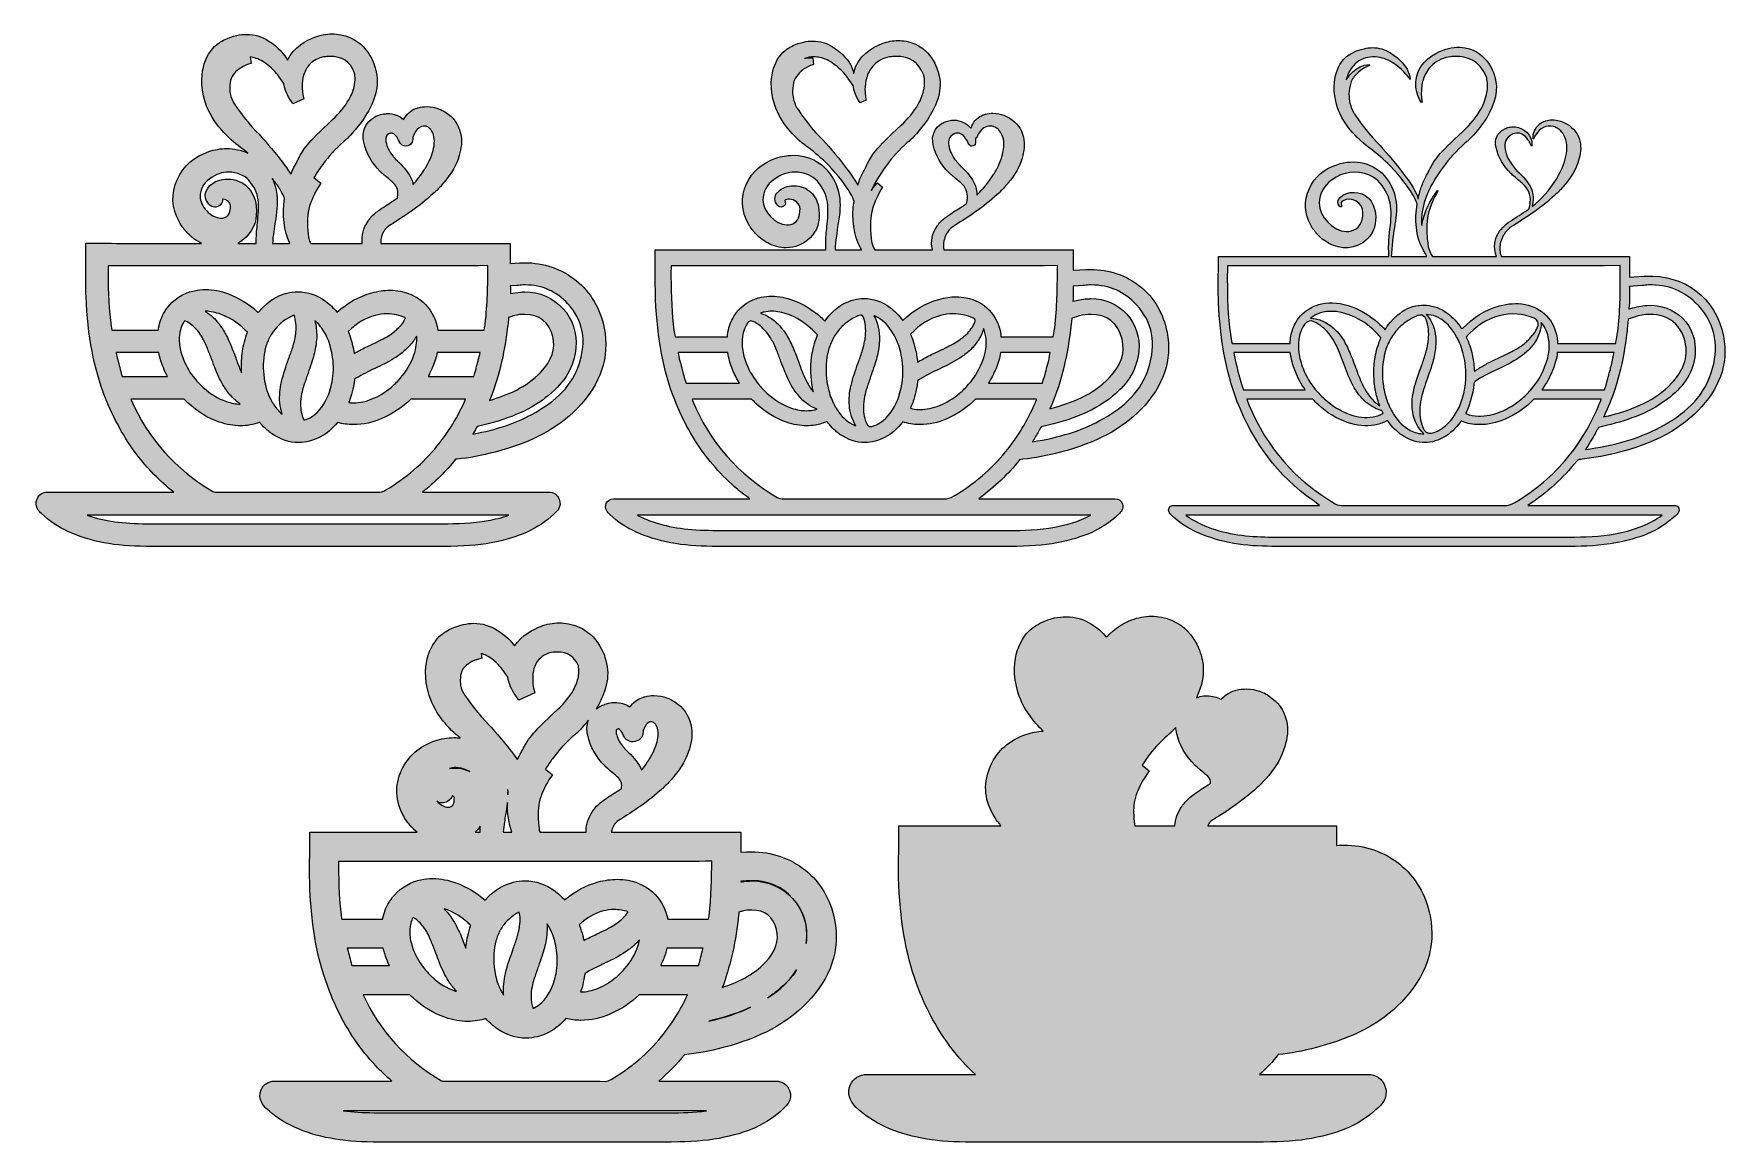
# Model space of a CAD drawing. Extents: x 17 to 1120, y -712 to 9.
import ezdxf

# ---------------------------------------------------------------- set-up
doc = ezdxf.new("R2010")
doc.units = 0
doc.header["$MEASUREMENT"] = 0
doc.layers.add('Layer 1', color=7, linetype='Continuous', lineweight=0)

# ---------------------------------------------------------------- blocks, each defined once
blk = doc.blocks.new('Block_0')
at = {"layer": 'Layer 1', "true_color": 0x9c6637, "transparency": 33554687}
h = blk.add_hatch(color=25, dxfattribs=at)
h.dxf.hatch_style = 2
edge = h.paths.add_edge_path()
edge.add_spline(control_points=[(742.6, -208.8), (738, -223), (728.1, -233.5), (710.5, -243), (698.6, -249.4), (685.1, -253.6), (667.1, -256.6), (668.5, -254.3), (669.8, -252), (671.1, -249.8), (671.2, -249.6), (671.4, -249.4), (671.5, -249.2), (671.8, -248.6), (672.1, -248.1), (672.4, -247.5), (672.4, -247.4), (672.5, -247.4), (672.5, -247.3), (672.5, -247.3), (672.6, -247.2), (672.6, -247.2), (672.6, -247.2), (672.7, -246.9), (672.7, -246.9), (672.7, -246.9), (677.4, -245.8), (677.4, -245.8), (695.6, -241.4), (708.5, -235.6), (719.2, -226.9), (729.7, -218.5), (735.3, -208.8), (736.3, -197.5), (737.1, -188.4), (734.3, -179.9), (728.4, -173.4), (722.5, -166.9), (714.2, -163.4), (705.1, -163.4), (704.3, -163.4), (703.4, -163.4), (702.6, -163.5), (699.4, -163.7), (696.3, -164.3), (693.6, -165), (693.6, -165), (693.6, -165), (693.6, -165), (693.6, -165), (693.4, -165), (693.4, -165), (693.5, -163.4), (693.6, -162.4), (693.6, -162.4), (693.6, -162.4), (693.6, -162.4), (693.6, -162.4), (693.6, -162.4), (693.6, -158.3), (693.6, -158.3), (693.6, -157.7), (693.6, -157), (693.6, -156.4), (693.6, -156.2), (693.5, -156.1), (693.5, -155.9), (693.5, -155.7), (693.5, -155.6), (693.6, -155.6), (693.6, -155.6), (693.6, -155.4), (693.6, -155.4), (693.6, -155.4), (693.6, -155.3), (693.6, -155.3), (693.6, -155.3), (699.8, -154.8), (699.8, -154.8), (699.8, -154.8), (699.8, -154.8), (699.8, -154.8), (699.8, -154.8), (699.9, -154.8), (699.9, -154.8), (701.3, -154.7), (702.6, -154.6), (703.9, -154.5), (704.5, -154.5), (705, -154.5), (705.6, -154.5), (717.1, -154.5), (726.9, -158.8), (734.8, -167.4), (745.3, -178.8), (747.9, -192.7), (742.6, -208.8)], knot_values=[0, 0, 0, 0, 1, 1, 1, 2, 2, 2, 3, 3, 3, 4, 4, 4, 5, 5, 5, 6, 6, 6, 7, 7, 7, 8, 8, 8, 9, 9, 9, 10, 10, 10, 11, 11, 11, 12, 12, 12, 13, 13, 13, 14, 14, 14, 15, 15, 15, 16, 16, 16, 17, 17, 17, 18, 18, 18, 19, 19, 19, 20, 20, 20, 21, 21, 21, 22, 22, 22, 23, 23, 23, 24, 24, 24, 25, 25, 25, 26, 26, 26, 27, 27, 27, 28, 28, 28, 29, 29, 29, 30, 30, 30, 31, 31, 31, 32, 32, 32, 32], degree=3, periodic=0)
edge = h.paths.add_edge_path()
edge.add_spline(control_points=[(649.6, -263.1), (640.5, -274.3), (629.1, -284), (615.7, -292), (613.7, -293.2), (611.8, -293.7), (609.6, -293.7), (609.6, -293.7), (609.5, -293.7), (609.5, -293.7), (593.2, -293.7), (575.4, -293.7), (555.1, -293.7), (538.5, -293.7), (521.9, -293.7), (505.3, -293.7), (503.7, -293.7), (502.3, -293.6), (501, -292.8), (475.6, -278), (457, -256.7), (445.7, -229.6), (445.7, -229.6), (445.5, -228.8), (445.5, -228.8), (445.5, -228.8), (484.3, -228.8), (484.3, -228.8), (485.3, -229.9), (486.4, -230.9), (487.5, -232), (493.4, -237.4), (500, -241.4), (507, -243.8), (511.6, -245.4), (515.9, -246.1), (520.1, -246.1), (522, -246.1), (523.9, -246), (525.8, -245.7), (528.5, -245.2), (531, -244.4), (533.3, -243.3), (533.8, -244), (534.3, -244.7), (534.9, -245.4), (536.1, -246.8), (537.4, -248.2), (539, -249.5), (539.3, -249.9), (539.7, -250.1), (539.9, -250.3), (539.9, -250.3), (540, -250.3), (540, -250.3), (540, -250.3), (540, -250.4), (540, -250.4), (540, -250.4), (540.1, -250.4), (540.1, -250.4), (540.1, -250.5), (540.2, -250.5), (540.3, -250.5), (540.3, -250.5), (540.3, -250.6), (540.3, -250.6), (540.5, -250.7), (540.7, -250.9), (540.9, -251), (540.9, -251), (541, -251.1), (541, -251.1), (541.1, -251.1), (541.1, -251.2), (541.1, -251.2), (541.3, -251.4), (541.5, -251.5), (541.8, -251.7), (547.1, -255.3), (552.5, -257.1), (558, -257.1), (562.4, -257.1), (566.8, -255.9), (571.2, -253.6), (575.4, -251.4), (579.2, -248.1), (582.6, -243.5), (585.9, -244.7), (589.6, -245.4), (593.4, -245.4), (593.4, -245.4), (593.7, -245.4), (593.7, -245.4), (599.8, -245.4), (605.7, -244.1), (611.3, -241.6), (618.6, -238.4), (624.9, -234.1), (630.1, -228.8), (630.1, -228.8), (669.8, -228.8), (669.8, -228.8), (669.8, -229.1), (669.7, -229.3), (669.6, -229.5), (669.5, -229.6), (669.5, -229.6), (669.5, -229.6), (669.4, -229.9), (669.3, -230.1), (669.2, -230.4), (669.2, -230.4), (669.1, -230.5), (669.1, -230.5), (669.1, -230.5), (669, -230.9), (669, -230.9), (664.1, -242.5), (657.6, -253.3), (649.6, -263.1)], knot_values=[0, 0, 0, 0, 1, 1, 1, 2, 2, 2, 3, 3, 3, 4, 4, 4, 5, 5, 5, 6, 6, 6, 7, 7, 7, 8, 8, 8, 9, 9, 9, 10, 10, 10, 11, 11, 11, 12, 12, 12, 13, 13, 13, 14, 14, 14, 15, 15, 15, 16, 16, 16, 17, 17, 17, 18, 18, 18, 19, 19, 19, 20, 20, 20, 21, 21, 21, 22, 22, 22, 23, 23, 23, 24, 24, 24, 25, 25, 25, 26, 26, 26, 27, 27, 27, 28, 28, 28, 29, 29, 29, 30, 30, 30, 31, 31, 31, 32, 32, 32, 33, 33, 33, 34, 34, 34, 35, 35, 35, 36, 36, 36, 37, 37, 37, 38, 38, 38, 39, 39, 39, 40, 40, 40, 40], degree=3, periodic=0)
edge = h.paths.add_edge_path()
edge.add_spline(control_points=[(705.1, -304.3), (697, -308.7), (688.9, -310.7), (681.7, -312.1), (671.4, -314), (660.9, -314.3), (651.9, -314.3), (637.4, -314.3), (622.9, -314.2), (608.4, -314.2), (608.4, -314.2), (551.9, -314.3), (551.9, -314.3), (524.2, -314.3), (491.5, -314.2), (459.1, -314.2), (443.6, -314.2), (431.2, -312.4), (420.1, -308.7), (416.3, -307.4), (413, -306), (410, -304.3), (410, -304.3), (705.1, -304.3), (705.1, -304.3)], knot_values=[0, 0, 0, 0, 1, 1, 1, 2, 2, 2, 3, 3, 3, 4, 4, 4, 5, 5, 5, 6, 6, 6, 7, 7, 7, 8, 8, 8, 8], degree=3, periodic=0)
edge = h.paths.add_edge_path()
edge.add_spline(control_points=[(441.7, -218.5), (441.7, -218.5), (440.4, -214.8), (440.4, -214.8), (439.6, -211.4), (438.7, -207.9), (437.8, -204.6), (437.8, -204.6), (437.2, -202.5), (437.2, -202.5), (437.2, -202.5), (436.5, -198.4), (436.5, -198.4), (436.5, -198.4), (437.8, -198.4), (437.8, -198.4), (447.7, -198.4), (458.1, -198.5), (468.8, -198.5), (469.3, -202.1), (470.4, -205.7), (471.9, -209.6), (473.1, -212.6), (474.6, -215.6), (476.3, -218.4), (465.6, -218.4), (454.9, -218.4), (444.3, -218.5), (444.3, -218.5), (441.7, -218.5), (441.7, -218.5)], knot_values=[0, 0, 0, 0, 1, 1, 1, 2, 2, 2, 3, 3, 3, 4, 4, 4, 5, 5, 5, 6, 6, 6, 7, 7, 7, 8, 8, 8, 9, 9, 9, 10, 10, 10, 10], degree=3, periodic=0)
edge = h.paths.add_edge_path()
edge.add_spline(control_points=[(526.9, -235.3), (526.1, -235.6), (525.1, -235.8), (524.2, -236), (522.8, -236.2), (521.5, -236.3), (520.1, -236.3), (517, -236.3), (513.7, -235.8), (510.2, -234.6), (504.5, -232.6), (499.4, -229.5), (494.5, -225.1), (494.5, -225.1), (494.1, -224.8), (494.1, -224.8), (492.2, -223), (490.4, -221.1), (488.9, -219.2), (485.5, -215.1), (482.9, -210.7), (481, -205.9), (479.6, -202.5), (478.7, -199.2), (478.3, -196), (478.1, -194.2), (478, -192.3), (478.1, -190.5), (478.2, -189.3), (478.3, -188.1), (478.6, -186.9), (478.9, -185.1), (479.4, -183.3), (480.2, -181.8), (480.6, -180.9), (481.1, -180.1), (481.6, -179.3), (481.6, -179.3), (481.7, -179.2), (481.7, -179.2), (481.7, -179.1), (481.8, -179), (481.9, -179), (482.4, -178.3), (483.1, -177.9), (483.8, -177.9), (484.3, -177.9), (484.7, -178), (485.2, -178.2), (488.4, -179.7), (491.3, -182), (493.9, -185.2), (495.1, -186.7), (496.2, -188.3), (497.3, -190.1), (497.5, -190.6), (497.8, -191), (498, -191.3), (498.9, -193.1), (499.7, -195), (500.6, -197.1), (500.6, -197.1), (500.6, -197.2), (500.6, -197.2), (500.6, -197.2), (500.7, -197.3), (500.7, -197.3), (501.6, -199.6), (502.5, -202.1), (503.4, -204.4), (504.2, -206.5), (505, -208.6), (505.8, -210.7), (507.6, -215.1), (509.3, -218.6), (511.3, -221.7), (511.4, -222), (511.6, -222.2), (511.7, -222.5), (512.3, -223.4), (513, -224.2), (513.6, -225), (514.5, -226.2), (515.4, -227.2), (516.3, -228.2), (519.5, -231.5), (522.9, -233.8), (526.9, -235.3)], knot_values=[0, 0, 0, 0, 1, 1, 1, 2, 2, 2, 3, 3, 3, 4, 4, 4, 5, 5, 5, 6, 6, 6, 7, 7, 7, 8, 8, 8, 9, 9, 9, 10, 10, 10, 11, 11, 11, 12, 12, 12, 13, 13, 13, 14, 14, 14, 15, 15, 15, 16, 16, 16, 17, 17, 17, 18, 18, 18, 19, 19, 19, 20, 20, 20, 21, 21, 21, 22, 22, 22, 23, 23, 23, 24, 24, 24, 25, 25, 25, 26, 26, 26, 27, 27, 27, 28, 28, 28, 29, 29, 29, 29], degree=3, periodic=0)
edge = h.paths.add_edge_path()
edge.add_spline(control_points=[(526.2, -189.6), (525.4, -191.6), (524.8, -193.7), (524.4, -195.9), (523.9, -197.7), (523.6, -199.6), (523.3, -201.6), (522.5, -208.1), (522.7, -214.6), (523.9, -220.9), (523.9, -221.4), (524, -222), (524.2, -222.5), (524.3, -223.1), (524.4, -223.6), (524.5, -224.1), (523.9, -223.3), (523.3, -222.5), (522.7, -221.6), (522.2, -220.9), (521.7, -220.2), (521.3, -219.4), (520.9, -218.8), (520.5, -218.2), (520.2, -217.5), (520.2, -217.5), (520.2, -217.5), (520.2, -217.5), (518.4, -214), (516.9, -210.3), (515.6, -206.7), (515.4, -206.1), (515.2, -205.5), (515, -204.9), (513.8, -201.8), (512.7, -198.6), (511.3, -195.5), (510.6, -193.8), (509.9, -192.2), (509.1, -190.8), (508.8, -190.2), (508.6, -189.7), (508.3, -189.3), (507.5, -187.8), (506.7, -186.5), (505.9, -185.3), (505.9, -185.3), (505.9, -185.2), (505.9, -185.2), (505.9, -185.2), (505.4, -184.6), (505.4, -184.6), (504.2, -183), (502.9, -181.5), (501.6, -180.1), (498, -176.5), (494.2, -174.1), (490, -172.9), (490.8, -172.6), (491.6, -172.3), (492.5, -172.1), (494.1, -171.8), (495.8, -171.6), (497.4, -171.6), (500.8, -171.6), (504.4, -172.3), (508.2, -173.7), (513.4, -175.6), (518.1, -178.5), (522.7, -182.6), (524.3, -184), (525.8, -185.5), (527.1, -187), (526.8, -187.9), (526.5, -188.7), (526.2, -189.6)], knot_values=[0, 0, 0, 0, 1, 1, 1, 2, 2, 2, 3, 3, 3, 4, 4, 4, 5, 5, 5, 6, 6, 6, 7, 7, 7, 8, 8, 8, 9, 9, 9, 10, 10, 10, 11, 11, 11, 12, 12, 12, 13, 13, 13, 14, 14, 14, 15, 15, 15, 16, 16, 16, 17, 17, 17, 18, 18, 18, 19, 19, 19, 20, 20, 20, 21, 21, 21, 22, 22, 22, 23, 23, 23, 24, 24, 24, 25, 25, 25, 25], degree=3, periodic=0)
edge = h.paths.add_edge_path()
edge.add_spline(control_points=[(557, -234), (557.1, -231.8), (557.3, -229.5), (557.8, -227.1), (558.2, -225.3), (558.7, -223.4), (559.4, -221.2), (559.4, -221.2), (559.6, -220.6), (559.6, -220.6), (560.4, -218.1), (561.2, -215.6), (562.1, -213.2), (562.8, -211.2), (563.5, -209), (564.3, -206.9), (565.5, -203), (566.4, -199.8), (566.9, -196.7), (567.2, -194.7), (567.4, -192.8), (567.5, -190.9), (567.5, -190.7), (567.5, -190.5), (567.5, -190.4), (567.7, -184.4), (566.5, -179.2), (563.9, -174.5), (564.2, -174.6), (564.4, -174.7), (564.6, -174.7), (565.2, -175), (565.8, -175.3), (566.4, -175.7), (570.3, -177.9), (573.5, -181.2), (576.2, -185.8), (577.3, -187.5), (578.2, -189.3), (579, -191.2), (579.7, -193), (580.4, -194.9), (580.9, -196.9), (581.5, -199), (582, -201.3), (582.2, -203.6), (583, -209.3), (582.9, -214.9), (581.9, -220.1), (581.5, -222.1), (581, -224.1), (580.4, -226), (580.4, -226), (580.3, -226.5), (580.3, -226.5), (578, -233.4), (574.6, -238.7), (569.9, -242.6), (567.7, -244.5), (565.2, -245.8), (562.6, -246.5), (562.3, -246.6), (561.9, -246.6), (561.6, -246.6), (560.6, -246.6), (559.8, -246.1), (559.3, -245), (557.7, -241.8), (557, -238.2), (557, -234)], knot_values=[0, 0, 0, 0, 1, 1, 1, 2, 2, 2, 3, 3, 3, 4, 4, 4, 5, 5, 5, 6, 6, 6, 7, 7, 7, 8, 8, 8, 9, 9, 9, 10, 10, 10, 11, 11, 11, 12, 12, 12, 13, 13, 13, 14, 14, 14, 15, 15, 15, 16, 16, 16, 17, 17, 17, 18, 18, 18, 19, 19, 19, 20, 20, 20, 21, 21, 21, 22, 22, 22, 23, 23, 23, 23], degree=3, periodic=0)
edge = h.paths.add_edge_path()
edge.add_spline(control_points=[(547.9, -233), (548.3, -238.1), (549.7, -242.4), (552.2, -246.1), (551.3, -245.8), (550.5, -245.4), (549.7, -245), (545.9, -243), (542.8, -240), (540, -235.8), (539.6, -235.1), (539.1, -234.4), (538.7, -233.7), (538.2, -232.7), (537.7, -231.8), (537.2, -230.7), (536.5, -229.2), (535.8, -227.6), (535.3, -226), (534.7, -224.1), (534.2, -222.1), (533.8, -220.1), (533.6, -219.3), (533.5, -218.5), (533.3, -217.6), (532.4, -211.3), (532.5, -205.1), (533.7, -199.4), (533.9, -198.5), (534.1, -197.7), (534.3, -196.9), (534.7, -195.5), (535.2, -194.1), (535.7, -192.8), (535.9, -192.3), (536.1, -191.8), (536.4, -191.2), (537, -190), (537.6, -188.8), (538.3, -187.6), (539.9, -185.2), (541.7, -182.9), (543.9, -180.8), (545.4, -179.5), (546.9, -178.3), (548.6, -177.2), (549, -176.9), (549.5, -176.6), (550, -176.3), (551.2, -175.7), (552.4, -175.1), (553.5, -174.5), (553.5, -174.5), (553.5, -174.5), (553.6, -174.5), (553.7, -174.5), (554.3, -174.3), (555.2, -174.1), (556, -174.1), (556.6, -174.6), (557, -175.5), (558.4, -179.2), (558.8, -183.2), (558.4, -187.7), (558.3, -188.4), (558.2, -189.2), (558.1, -190), (557.8, -191.6), (557.4, -193.3), (556.9, -195.2), (556.9, -195.2), (556.8, -195.7), (556.8, -195.7), (556, -198.5), (555, -201.3), (554.2, -203.6), (554, -204.3), (553.7, -204.9), (553.5, -205.6), (551.8, -210.2), (550.1, -215), (549, -220), (549, -220), (548.9, -220.1), (548.9, -220.1), (548.9, -220.1), (548.9, -220.1), (548.9, -220.1), (548.4, -222.4), (548.1, -224.5), (547.9, -226.5), (547.7, -228.7), (547.7, -230.9), (547.9, -233)], knot_values=[0, 0, 0, 0, 1, 1, 1, 2, 2, 2, 3, 3, 3, 4, 4, 4, 5, 5, 5, 6, 6, 6, 7, 7, 7, 8, 8, 8, 9, 9, 9, 10, 10, 10, 11, 11, 11, 12, 12, 12, 13, 13, 13, 14, 14, 14, 15, 15, 15, 16, 16, 16, 17, 17, 17, 18, 18, 18, 19, 19, 19, 20, 20, 20, 21, 21, 21, 22, 22, 22, 23, 23, 23, 24, 24, 24, 25, 25, 25, 26, 26, 26, 27, 27, 27, 28, 28, 28, 29, 29, 29, 30, 30, 30, 31, 31, 31, 31], degree=3, periodic=0)
edge = h.paths.add_edge_path()
edge.add_spline(control_points=[(587.7, -186.5), (593.8, -180.2), (600.2, -176.2), (607.2, -174.4), (609.9, -173.7), (612.7, -173.3), (615.5, -173.3), (619.8, -173.3), (624.3, -174.2), (628.6, -176), (629.2, -176.2), (629.5, -176.6), (629.7, -177.1), (629.9, -177.6), (629.9, -178.2), (629.6, -178.8), (628.4, -181.6), (626.5, -184.2), (624, -186.7), (623.3, -187.3), (622.5, -188), (621.7, -188.7), (619.3, -190.6), (616.4, -192.4), (612.5, -194.4), (612.5, -194.4), (612.2, -194.6), (612.2, -194.6), (610, -195.7), (607.8, -196.7), (605.7, -197.7), (603, -198.9), (600.3, -200.2), (597.7, -201.6), (595.9, -202.6), (594.1, -203.6), (592.3, -204.7), (592, -201.7), (591.5, -198.7), (590.8, -195.8), (590.3, -193.7), (589.7, -191.6), (588.9, -189.6), (588.6, -188.5), (588.1, -187.5), (587.7, -186.5)], knot_values=[0, 0, 0, 0, 1, 1, 1, 2, 2, 2, 3, 3, 3, 4, 4, 4, 5, 5, 5, 6, 6, 6, 7, 7, 7, 8, 8, 8, 9, 9, 9, 10, 10, 10, 11, 11, 11, 12, 12, 12, 13, 13, 13, 14, 14, 14, 15, 15, 15, 15], degree=3, periodic=0)
edge = h.paths.add_edge_path()
edge.add_spline(control_points=[(590.4, -227.2), (590.9, -225.2), (591.4, -223), (591.8, -220.9), (592, -219.6), (592.1, -218.3), (592.3, -216.9), (596.2, -214.1), (600.5, -212), (605, -209.9), (605.6, -209.6), (606.1, -209.3), (606.7, -209), (610.8, -207.1), (615, -205.1), (619, -202.6), (621.4, -201.1), (623.5, -199.5), (625.3, -198), (627.6, -196), (629.5, -193.9), (631.1, -191.6), (631.4, -191.2), (631.6, -190.9), (631.8, -190.6), (633.4, -188.1), (634.5, -185.5), (635.3, -182.9), (635.7, -184), (636.1, -185.2), (636.4, -186.5), (636.7, -187.8), (636.9, -189.1), (636.9, -190.5), (637, -192.3), (637, -194.1), (636.7, -196), (636.4, -198.2), (635.8, -200.5), (635, -202.9), (633, -208.7), (629.9, -214.2), (625.5, -219.1), (624.6, -220.2), (623.6, -221.3), (622.5, -222.4), (621.5, -223.3), (620.5, -224.2), (619.5, -225), (615.5, -228.4), (611.2, -231.1), (606.6, -232.9), (602.2, -234.7), (598, -235.5), (593.9, -235.5), (593.6, -235.5), (593.3, -235.5), (593.1, -235.5), (591.2, -235.5), (589.4, -235.2), (587.6, -234.7), (588.7, -232.3), (589.6, -229.8), (590.4, -227.2)], knot_values=[0, 0, 0, 0, 1, 1, 1, 2, 2, 2, 3, 3, 3, 4, 4, 4, 5, 5, 5, 6, 6, 6, 7, 7, 7, 8, 8, 8, 9, 9, 9, 10, 10, 10, 11, 11, 11, 12, 12, 12, 13, 13, 13, 14, 14, 14, 15, 15, 15, 16, 16, 16, 17, 17, 17, 18, 18, 18, 19, 19, 19, 20, 20, 20, 21, 21, 21, 21], degree=3, periodic=0)
edge = h.paths.add_edge_path()
edge.add_spline(control_points=[(435.6, -188.2), (435.6, -188.2), (434.5, -188.2), (434.5, -188.2), (434.5, -188.2), (433.7, -183.9), (433.7, -183.9), (432.4, -173.4), (431.8, -162), (431.8, -148.9), (431.8, -146.6), (431.8, -144.3), (431.9, -142), (431.9, -142), (431.9, -142), (431.9, -142), (431.9, -142), (558, -142), (558, -142), (560.3, -142), (562.6, -142), (564.9, -142), (565.6, -142), (566.4, -142), (567.1, -142), (567.9, -142), (568.6, -142), (569.4, -142), (569.4, -142), (570.5, -142), (570.5, -142), (570.5, -142), (572.7, -142), (572.7, -142), (574.7, -142), (576.8, -142), (578.8, -142), (578.8, -142), (616.9, -142), (616.9, -142), (632.7, -142), (653.6, -142), (674.8, -142), (674.8, -142), (675, -142), (675, -142), (675, -142), (683.3, -141.9), (683.3, -141.9), (683.3, -141.9), (683.3, -145), (683.3, -145), (683.3, -156.2), (683.1, -169.3), (681.6, -182.3), (681.6, -182.3), (681.6, -182.3), (681.6, -182.4), (681.5, -183), (681.1, -185.2), (680.6, -188.2), (680.6, -188.2), (679.2, -188.2), (679.2, -188.2), (668.4, -188.2), (657.5, -188.2), (646.6, -188.2), (646.6, -187.6), (646.5, -187), (646.4, -186.3), (645.5, -180.4), (643, -175.1), (639, -170.9), (635, -166.7), (629.8, -164), (623.9, -162.8), (621.8, -162.4), (619.6, -162.2), (617.4, -162.2), (613.8, -162.2), (610.1, -162.8), (606.2, -163.9), (597.5, -166.3), (589.8, -170.8), (582.6, -177.6), (580.2, -174.2), (577.4, -171.3), (574.1, -168.9), (569.2, -165.2), (563.4, -163.3), (557.5, -163.3), (552.9, -163.3), (548.6, -164.4), (544.4, -166.6), (544, -166.8), (543.5, -167.1), (542.8, -167.5), (542.8, -167.5), (542.5, -167.7), (542.5, -167.7), (542.4, -167.8), (542.2, -167.9), (542.1, -168), (542.1, -168), (542, -168), (542, -168), (542, -168), (539.6, -169.7), (539.6, -169.7), (539.6, -169.7), (539.3, -170), (539.3, -170), (539.2, -170.1), (539.1, -170.2), (539, -170.3), (538.7, -170.5), (538.4, -170.8), (538.1, -171), (538.1, -171), (538, -171.1), (538, -171.1), (538, -171.1), (537.6, -171.5), (537.6, -171.5), (537.1, -172), (536.6, -172.5), (536, -173.1), (533.9, -175.2), (532.6, -177.1), (532, -178), (531.1, -177.1), (530.2, -176.2), (529.2, -175.3), (523.8, -170.5), (517.9, -166.9), (511.6, -164.5), (506.7, -162.7), (502, -161.8), (497.4, -161.8), (495.1, -161.8), (492.8, -162.1), (490.5, -162.5), (488, -163), (485.6, -163.9), (483.4, -165.1), (483.4, -165.1), (483.4, -165.1), (483.4, -165.1), (476.7, -168.3), (473.1, -174.3), (472.7, -175), (472.7, -175), (472.7, -175.1), (472.7, -175.1), (470.8, -178.1), (469.6, -181.5), (468.9, -185.1), (468.7, -186.2), (468.6, -187.2), (468.5, -188.2), (459.9, -188.2), (451.4, -188.2), (442.8, -188.2), (442.8, -188.2), (436, -188.2), (436, -188.2), (435.9, -188.2), (435.7, -188.2), (435.6, -188.2)], knot_values=[0, 0, 0, 0, 1, 1, 1, 2, 2, 2, 3, 3, 3, 4, 4, 4, 5, 5, 5, 6, 6, 6, 7, 7, 7, 8, 8, 8, 9, 9, 9, 10, 10, 10, 11, 11, 11, 12, 12, 12, 13, 13, 13, 14, 14, 14, 15, 15, 15, 16, 16, 16, 17, 17, 17, 18, 18, 18, 19, 19, 19, 20, 20, 20, 21, 21, 21, 22, 22, 22, 23, 23, 23, 24, 24, 24, 25, 25, 25, 26, 26, 26, 27, 27, 27, 28, 28, 28, 29, 29, 29, 30, 30, 30, 31, 31, 31, 32, 32, 32, 33, 33, 33, 34, 34, 34, 35, 35, 35, 36, 36, 36, 37, 37, 37, 38, 38, 38, 39, 39, 39, 40, 40, 40, 41, 41, 41, 42, 42, 42, 43, 43, 43, 44, 44, 44, 45, 45, 45, 46, 46, 46, 47, 47, 47, 48, 48, 48, 49, 49, 49, 50, 50, 50, 51, 51, 51, 52, 52, 52, 53, 53, 53, 54, 54, 54, 55, 55, 55, 56, 56, 56, 56], degree=3, periodic=0)
edge = h.paths.add_edge_path()
edge.add_spline(control_points=[(554.2, -87), (553.9, -87.8), (553.6, -88.6), (553.4, -89.5), (551.1, -85.4), (547.7, -80.7), (544.8, -76.9), (539.7, -70.2), (533.3, -62.8), (528.8, -58.3), (520.9, -50.4), (513.8, -39.1), (513.6, -38.9), (513.6, -38.9), (513.6, -38.9), (513.6, -38.9), (513.5, -38.7), (512.5, -37.1), (511.8, -34.5), (511.1, -31.9), (510.4, -27.8), (511.6, -23), (512.1, -20.9), (513.1, -19.1), (514.5, -17.4), (515.7, -16), (517.2, -14.7), (518.9, -13.6), (521.6, -11.9), (524.2, -11.1), (524.6, -10.9), (524.6, -10.9), (524.2, -6.7), (524.2, -6.7), (523.7, -6.7), (523.3, -6.6), (522.8, -6.6), (521.3, -6.6), (520, -6.8), (518.7, -7.1), (520.7, -6.4), (522.8, -6), (524.9, -6), (526.1, -6), (527.4, -6.2), (528.7, -6.4), (531.8, -7.1), (535, -8.6), (538.1, -10.9), (543.2, -14.6), (546.5, -19.2), (546.9, -19.8), (546.9, -19.8), (550.4, -24.7), (550.4, -24.7), (550.8, -27.8), (552, -31.8), (554.9, -35.9), (554.9, -35.9), (558.8, -34.2), (558.8, -34.2), (558.6, -33.5), (557.9, -30), (558.1, -25.6), (558.3, -22.7), (558.9, -20.1), (559.8, -17.8), (560.9, -14.9), (562.6, -12.4), (564.8, -10.5), (567.7, -7.9), (571.3, -6.3), (575.3, -5.9), (576.3, -5.8), (577.4, -5.7), (578.3, -5.7), (587.1, -5.7), (593.1, -9.7), (596.2, -17.6), (596.3, -17.8), (597.5, -21.2), (596.5, -26.7), (595.9, -30.1), (594.5, -33.7), (592.5, -37.2), (590, -41.7), (586.3, -46.2), (581.6, -50.5), (564.2, -66.7), (562.8, -69.6), (559.8, -75.4), (559.8, -75.4), (559.8, -75.4), (559.8, -75.4), (559.2, -76.7), (558.5, -78.1), (557.5, -79.9), (556.3, -81.9), (555.2, -84.3), (554.2, -87)], knot_values=[0, 0, 0, 0, 1, 1, 1, 2, 2, 2, 3, 3, 3, 4, 4, 4, 5, 5, 5, 6, 6, 6, 7, 7, 7, 8, 8, 8, 9, 9, 9, 10, 10, 10, 11, 11, 11, 12, 12, 12, 13, 13, 13, 14, 14, 14, 15, 15, 15, 16, 16, 16, 17, 17, 17, 18, 18, 18, 19, 19, 19, 20, 20, 20, 21, 21, 21, 22, 22, 22, 23, 23, 23, 24, 24, 24, 25, 25, 25, 26, 26, 26, 27, 27, 27, 28, 28, 28, 29, 29, 29, 30, 30, 30, 31, 31, 31, 32, 32, 32, 33, 33, 33, 33], degree=3, periodic=0)
edge = h.paths.add_edge_path()
edge.add_spline(control_points=[(677, -205.9), (677, -205.9), (677, -206), (677, -206), (677, -206.1), (676.9, -206.2), (676.9, -206.3), (676.9, -206.5), (676.8, -206.6), (676.8, -206.7), (676.4, -208.1), (676, -209.6), (675.6, -211.4), (675.6, -211.4), (675.6, -211.5), (675.5, -211.7), (675.3, -212.6), (674.6, -215), (673.7, -218), (673.7, -218), (673.7, -218), (673.7, -218), (673.7, -218), (673.6, -218.3), (673.6, -218.5), (673.6, -218.5), (672, -218.5), (672, -218.5), (672, -218.5), (671.9, -218.5), (671.9, -218.5), (671.7, -218.5), (671.5, -218.5), (671.4, -218.5), (670.4, -218.5), (669.4, -218.5), (668.5, -218.5), (668.5, -218.5), (668.4, -218.5), (668.4, -218.5), (659.4, -218.4), (649.8, -218.4), (638.4, -218.4), (640.3, -215.4), (641.9, -212.2), (643.4, -208.8), (644.8, -205.4), (645.8, -201.9), (646.3, -198.5), (650.9, -198.5), (655.5, -198.5), (660.1, -198.5), (665.7, -198.4), (671.4, -198.4), (677, -198.4), (677.4, -198.4), (677.8, -198.4), (678.1, -198.4), (678.1, -198.4), (678.2, -198.5), (678.2, -198.5), (678.2, -198.5), (678.7, -198.5), (678.7, -198.5), (678.1, -201.3), (677.6, -203.8), (677, -205.9)], knot_values=[0, 0, 0, 0, 1, 1, 1, 2, 2, 2, 3, 3, 3, 4, 4, 4, 5, 5, 5, 6, 6, 6, 7, 7, 7, 8, 8, 8, 9, 9, 9, 10, 10, 10, 11, 11, 11, 12, 12, 12, 13, 13, 13, 14, 14, 14, 15, 15, 15, 16, 16, 16, 17, 17, 17, 18, 18, 18, 19, 19, 19, 20, 20, 20, 21, 21, 21, 22, 22, 22, 22], degree=3, periodic=0)
edge = h.paths.add_edge_path()
edge.add_spline(control_points=[(691.9, -183.4), (691.9, -183.2), (691.9, -183), (692, -182.9), (692, -182.8), (692, -182.7), (692, -182.7), (692.1, -181.2), (692.3, -179.1), (692.6, -176.2), (692.6, -176.2), (692.6, -176.2), (692.7, -176.2), (694.8, -175.4), (697, -174.7), (697.7, -174.5), (697.7, -174.5), (697.7, -174.5), (697.7, -174.5), (697.7, -174.5), (697.8, -174.5), (697.8, -174.5), (700.3, -173.9), (702.7, -173.6), (705.1, -173.6), (715.5, -173.6), (722.9, -179.4), (725.4, -189.7), (727.6, -198.5), (724.9, -206.7), (717.2, -214.8), (706.3, -226.3), (691.7, -231.4), (678.9, -234.9), (678.8, -235), (678.6, -235), (678.4, -235.1), (685, -220.4), (689.3, -203.9), (691.9, -183.6), (691.9, -183.6), (691.9, -183.4), (691.9, -183.4)], knot_values=[0, 0, 0, 0, 1, 1, 1, 2, 2, 2, 3, 3, 3, 4, 4, 4, 5, 5, 5, 6, 6, 6, 7, 7, 7, 8, 8, 8, 9, 9, 9, 10, 10, 10, 11, 11, 11, 12, 12, 12, 13, 13, 13, 14, 14, 14, 14], degree=3, periodic=0)
edge = h.paths.add_edge_path()
edge.add_spline(control_points=[(620.9, -77.6), (620.8, -77.5), (620.7, -77.4), (620.6, -77.3), (620.6, -77.3), (620.6, -77.3), (620.6, -77.3), (620.6, -77.3), (620.6, -77.3), (620.5, -77.3), (620.5, -77.3), (620.5, -77.3), (620.5, -77.3), (620.5, -77.2), (620.4, -77.1), (620.3, -77.1), (620.3, -77.1), (620.3, -77.1), (620.3, -77.1), (620.1, -76.8), (619.7, -76.4), (619.5, -76.2), (619.5, -76.2), (619.5, -76.2), (619.5, -76.2), (619.5, -76.2), (619.4, -76.1), (619.4, -76.1), (619.4, -76.1), (619.4, -76.1), (619.4, -76.1), (619.4, -76.1), (619.2, -75.9), (619.2, -75.9), (619.1, -75.8), (619.1, -75.7), (619, -75.7), (619, -75.7), (619, -75.6), (619, -75.6), (619, -75.6), (618.9, -75.6), (618.9, -75.6), (618.9, -75.6), (618.9, -75.5), (618.9, -75.5), (618.3, -74.9), (617.8, -74.2), (617.7, -74.1), (617.7, -74.1), (617.6, -74), (617.6, -74), (617.6, -74), (617.6, -74), (617.6, -74), (614.9, -70.7), (613.3, -67.4), (612.6, -63.8), (612, -60.2), (612.9, -57.9), (615.7, -56.3), (615.9, -56.3), (616.1, -56.2), (616.3, -56.1), (616.3, -56.1), (616.4, -56), (616.4, -56), (617.1, -55.8), (617.8, -55.6), (618.4, -55.6), (619.7, -55.6), (620.9, -56.2), (622.1, -57.3), (623.2, -58.4), (624, -59.7), (624.7, -60.9), (624.9, -61.3), (625.1, -61.7), (625.3, -62.2), (625.3, -62.2), (625.6, -62.8), (625.6, -62.8), (626, -63.6), (626.8, -64.2), (627.7, -64.2), (629, -64.2), (630, -63.1), (630, -61.9), (630, -61.9), (630, -59.7), (630, -59.7), (630, -59.7), (630, -59.6), (630, -59.6), (630, -59.6), (630, -59.6), (630, -59.5), (630, -59.4), (630, -59.3), (630, -59.2), (630.4, -58.9), (630.8, -58.5), (631, -58.1), (631.4, -57.1), (631.8, -56.4), (632.2, -55.7), (634.1, -52.8), (636.7, -51.1), (639.5, -51.1), (639.7, -51.1), (639.9, -51.1), (640.1, -51.1), (640.1, -51.1), (640.1, -51.1), (640.1, -51.1), (640.1, -51.1), (640.1, -51.1), (640.1, -51.1), (640.1, -51.1), (640.2, -51.1), (640.2, -51.1), (640.4, -51.1), (640.6, -51.2), (640.8, -51.2), (640.8, -51.2), (640.8, -51.2), (640.8, -51.2), (641, -51.3), (641.4, -51.3), (641.7, -51.4), (641.7, -51.4), (641.7, -51.4), (641.7, -51.4), (641.8, -51.4), (642.2, -51.5), (642.6, -51.7), (642.6, -51.7), (642.6, -51.7), (642.7, -51.8), (642.9, -51.9), (643.1, -52), (643.3, -52.1), (643.3, -52.1), (643.6, -52.3), (643.6, -52.3), (643.6, -52.3), (643.7, -52.3), (643.7, -52.3), (643.7, -52.3), (643.7, -52.4), (643.7, -52.4), (644.4, -52.8), (645, -53.4), (645.5, -54.1), (645.6, -54.1), (645.6, -54.2), (645.7, -54.3), (646, -54.7), (646.3, -55.1), (646.6, -55.5), (648.5, -59), (649, -63), (647.9, -68.1), (647.1, -72.1), (645.6, -76), (642.8, -80.9), (642.6, -81.1), (642.4, -81.4), (642.3, -81.7), (642.1, -82), (641.9, -82.3), (641.8, -82.5), (641.8, -82.5), (641.8, -82.6), (641.8, -82.6), (638.4, -87.9), (634.8, -92.3), (630.9, -96), (630.9, -95.2), (630.8, -94.6), (630.8, -94.4), (630.7, -92.8), (630.4, -91.2), (629.8, -89.6), (627.9, -84.5), (624.4, -81), (620.9, -77.6)], knot_values=[0, 0, 0, 0, 1, 1, 1, 2, 2, 2, 3, 3, 3, 4, 4, 4, 5, 5, 5, 6, 6, 6, 7, 7, 7, 8, 8, 8, 9, 9, 9, 10, 10, 10, 11, 11, 11, 12, 12, 12, 13, 13, 13, 14, 14, 14, 15, 15, 15, 16, 16, 16, 17, 17, 17, 18, 18, 18, 19, 19, 19, 20, 20, 20, 21, 21, 21, 22, 22, 22, 23, 23, 23, 24, 24, 24, 25, 25, 25, 26, 26, 26, 27, 27, 27, 28, 28, 28, 29, 29, 29, 30, 30, 30, 31, 31, 31, 32, 32, 32, 33, 33, 33, 34, 34, 34, 35, 35, 35, 36, 36, 36, 37, 37, 37, 38, 38, 38, 39, 39, 39, 40, 40, 40, 41, 41, 41, 42, 42, 42, 43, 43, 43, 44, 44, 44, 45, 45, 45, 46, 46, 46, 47, 47, 47, 48, 48, 48, 49, 49, 49, 50, 50, 50, 51, 51, 51, 52, 52, 52, 53, 53, 53, 54, 54, 54, 55, 55, 55, 56, 56, 56, 57, 57, 57, 58, 58, 58, 59, 59, 59, 60, 60, 60, 61, 61, 61, 62, 62, 62, 62], degree=3, periodic=0)
edge = h.paths.add_edge_path()
edge.add_spline(control_points=[(754.7, -185.2), (752.3, -173), (746.3, -162.7), (737.2, -155.4), (728.3, -148.2), (717.1, -144.4), (704.8, -144.4), (703.9, -144.4), (702.9, -144.4), (701.9, -144.4), (701.9, -144.4), (693.6, -144.9), (693.6, -144.9), (693.6, -144.9), (693.6, -141.3), (693.6, -141.3), (693.6, -141.2), (693.6, -141.1), (693.6, -141.1), (693.6, -141.1), (693.6, -139.7), (693.6, -139.7), (693.6, -139.7), (693.6, -131.7), (693.6, -131.7), (693.6, -131.7), (674.8, -131.7), (674.8, -131.7), (659.5, -131.7), (644.3, -131.7), (629, -131.7), (629, -131.7), (612.2, -131.7), (612.2, -131.7), (611.8, -131.7), (611.4, -131.7), (611, -131.7), (610.6, -131.7), (609.5, -131.7), (609.5, -131.7), (609.1, -129.6), (609.1, -127.6), (609.5, -125.7), (609.8, -124.3), (610.4, -123), (611, -121.5), (611.1, -121.3), (611.4, -120.8), (611.5, -120.6), (611.5, -120.6), (612.1, -119.8), (612.1, -119.8), (612.4, -119.3), (612.6, -119), (612.9, -118.7), (613.9, -117.5), (615.3, -116.5), (617.1, -115.4), (624.9, -110.5), (635.1, -103.9), (644.1, -95.6), (646.3, -93.6), (648.5, -91.5), (650.3, -89.2), (650.5, -89), (650.7, -88.8), (650.9, -88.6), (650.9, -88.5), (651, -88.4), (651.1, -88.3), (655.7, -82.9), (658.7, -77.5), (660.3, -71.9), (661.5, -67.6), (662.4, -63.1), (661.2, -58.3), (659.9, -52.8), (656.8, -48.7), (652.2, -46), (652.2, -46), (652.2, -45.9), (652.2, -45.9), (652.2, -45.9), (651.9, -45.8), (651.9, -45.8), (651.1, -45.2), (647, -42.7), (641.3, -42.7), (639.7, -42.7), (638.1, -42.9), (636.5, -43.4), (636.2, -43.5), (635.8, -43.6), (635.4, -43.7), (635.4, -43.7), (635.4, -43.7), (635.4, -43.7), (635.4, -43.7), (635, -43.8), (635, -43.8), (631.8, -45), (629.3, -47.5), (627.6, -51), (627.4, -51.5), (627.2, -52), (627, -52.5), (624.4, -49.3), (620.3, -47.2), (615.9, -47.2), (615.5, -47.2), (615.1, -47.2), (614.7, -47.3), (614.7, -47.3), (614.6, -47.3), (614.6, -47.3), (614.6, -47.3), (614.5, -47.3), (614.5, -47.3), (614.5, -47.3), (614.5, -47.3), (614.4, -47.3), (614.4, -47.3), (614.4, -47.3), (614.4, -47.3), (613.3, -47.4), (612.1, -47.7), (610.9, -48.1), (610.1, -48.4), (609.3, -48.8), (608.6, -49.1), (608.5, -49.1), (608.5, -49.2), (608.4, -49.2), (603.3, -52.1), (601.1, -57.3), (602.5, -63.3), (604, -70), (607.4, -76.1), (612.6, -81.2), (612.6, -81.2), (612.6, -81.3), (612.6, -81.3), (612.6, -81.3), (613.9, -82.5), (613.9, -82.5), (613.9, -82.5), (614, -82.5), (614, -82.5), (614.5, -83), (615.1, -83.5), (615.6, -83.9), (617.2, -85.3), (618.8, -86.6), (620.4, -88), (623.7, -90.9), (625.1, -94.2), (624.7, -98.2), (624.6, -99.2), (624.4, -100.2), (624.1, -101.6), (623.6, -101.9), (623.1, -102.2), (622.6, -102.5), (621.8, -103.1), (620.9, -103.6), (620.1, -104.2), (617.1, -106), (614.1, -107.9), (611.3, -110), (609.4, -111.3), (607.6, -112.8), (606.1, -114.8), (605.9, -115), (605.8, -115.1), (605.6, -115.3), (605.6, -115.3), (605.5, -115.5), (605.5, -115.5), (605.3, -115.7), (605.1, -115.9), (605, -116.2), (601.7, -121), (600.7, -126.1), (602, -131.3), (602, -131.4), (602.1, -131.6), (602.1, -131.7), (589.6, -131.7), (577, -131.7), (564.5, -131.7), (563.7, -130.3), (563, -128.7), (562.5, -127), (562.4, -126.2), (561.8, -122.9), (561.7, -118.7), (561.5, -114.3), (561.7, -108), (563.7, -102.8), (563.7, -102.8), (563.7, -102.7), (563.7, -102.7), (563.8, -102.4), (566.5, -95.2), (569.5, -90.9), (569.5, -90.9), (566.2, -88.1), (566.2, -88.1), (565.5, -88.7), (564, -90.4), (562.1, -93.1), (562.6, -92), (563.1, -90.8), (563.8, -89.6), (564.1, -89), (567.1, -83.5), (571.8, -77), (575.8, -71.4), (580.5, -66.3), (585.6, -61.8), (587.1, -60.5), (587.5, -60.2), (587.5, -60.2), (587.5, -60.2), (587.7, -60.1), (587.7, -60.1), (587.7, -60.1), (587.9, -60), (587.9, -60), (588.1, -59.7), (593.7, -54.4), (598.7, -46.9), (603.5, -39.7), (608.8, -28.9), (606.4, -18.5), (606.4, -18.5), (606.3, -18.4), (606.3, -18.4), (606.3, -18.1), (606.2, -17.8), (606.1, -17.5), (605.5, -14.5), (601.3, 1), (584.9, 4.1), (583.2, 4.4), (581.5, 4.6), (579.7, 4.6), (576.2, 4.6), (572.6, 3.9), (569.2, 2.6), (563.3, 0.3), (553, -5.2), (550.8, -16.5), (550.7, -16.6), (550.7, -16.7), (550.7, -16.8), (550.5, -15.6), (550.1, -14.1), (549.2, -12.2), (547.7, -9), (544.3, -4.1), (537, 0.5), (533.1, 3), (528.7, 4.3), (524.1, 4.3), (522.2, 4.3), (520.2, 4.1), (518.1, 3.6), (512.9, 2.5), (508.9, 0.1), (507.8, -0.6), (507.7, -0.7), (507.6, -0.8), (507.4, -0.8), (503.7, -3.2), (500.4, -7.9), (498.6, -13.4), (497, -18.3), (495.9, -26.4), (499.2, -36.9), (503.5, -50.6), (514.7, -60.4), (521, -65.1), (525.7, -68.5), (530.1, -72.3), (534, -76.3), (541.4, -83.8), (545.7, -90), (548, -93.8), (549.9, -97), (550.7, -99.1), (551, -99.8), (549.2, -111.5), (550.7, -122.4), (555.1, -130.4), (555.4, -130.8), (555.6, -131.2), (555.9, -131.7), (555.9, -131.7), (538.6, -131.7), (538.6, -131.7), (539, -125.9), (539.8, -119.3), (540.5, -115.2), (541.4, -110.1), (542.3, -104.2), (541.6, -98.1), (541, -92.3), (538.8, -86.9), (535, -81.7), (529.5, -74.3), (520.9, -70.1), (511.2, -70.1), (507.4, -70.1), (503.7, -70.7), (500.1, -71.9), (491.2, -75), (484.7, -80.6), (481, -88.7), (477, -97.5), (477.4, -106.3), (482.3, -114.9), (483, -116), (483.7, -117.2), (484.6, -118.4), (484.6, -118.4), (485, -118.8), (485, -118.8), (485.2, -119.1), (485.4, -119.3), (485.6, -119.6), (485.6, -119.6), (485.7, -119.7), (485.7, -119.7), (485.7, -119.7), (485.8, -119.9), (485.8, -119.9), (485.8, -119.9), (485.8, -119.9), (485.8, -119.9), (485.9, -119.9), (485.9, -120), (485.9, -120), (485.9, -120), (486, -120.1), (486, -120.1), (486, -120.1), (486.1, -120.2), (486.1, -120.2), (486.1, -120.2), (486.2, -120.3), (486.2, -120.4), (486.3, -120.4), (486.4, -120.5), (486.4, -120.6), (486.5, -120.7), (486.6, -120.8), (486.7, -120.9), (486.7, -120.9), (486.8, -121), (486.8, -121), (486.8, -121), (486.9, -121.1), (486.9, -121.1), (486.9, -121.1), (487, -121.2), (487, -121.3), (488.4, -122.7), (491.1, -125.3), (494.7, -127.1), (494.7, -127.1), (494.7, -127.1), (494.8, -127.1), (498.6, -129.2), (502.7, -130.3), (506.8, -130.3), (512.7, -130.3), (518, -128.1), (522.3, -123.9), (527, -119.3), (529, -113.1), (528.1, -105.5), (527.6, -100.8), (525.9, -97), (522.8, -94.1), (520.1, -91.4), (516.1, -89.9), (511.8, -89.9), (507.7, -89.9), (504, -91.3), (501.5, -93.8), (500.1, -95.1), (499.4, -96.8), (499.4, -98.5), (499.4, -100), (500, -101.5), (501.2, -102.6), (501.2, -102.6), (501.2, -102.6), (501.2, -102.7), (501.5, -103), (502.2, -103.8), (503.5, -103.8), (504, -103.8), (504.4, -103.7), (504.9, -103.5), (505.6, -103.1), (507, -101.9), (505.9, -99.5), (505.9, -99.5), (505.9, -99.4), (505.9, -99.4), (505.9, -99.4), (505.9, -99.4), (505.9, -99.4), (506.8, -98.9), (507.8, -98.7), (508.8, -98.7), (512.1, -98.7), (515.7, -101.3), (515.8, -105.1), (515.8, -106.5), (515.6, -107.8), (515.3, -109.2), (514.3, -113.8), (510.5, -115.4), (507.5, -115.4), (507.4, -115.4), (507.3, -115.4), (507.1, -115.4), (499.8, -115.1), (491.5, -106.5), (491.6, -99.2), (491.8, -93.6), (494.2, -89.1), (498.9, -85.8), (503.3, -82.6), (507.9, -81), (512.5, -81), (515.3, -81), (518.3, -81.6), (521.2, -82.8), (525.6, -84.7), (529, -88.3), (531.7, -94.1), (533.6, -98), (534.3, -102.6), (533.9, -108.8), (533.8, -111.4), (533.5, -113.9), (533.3, -116.4), (532.9, -120.1), (532.5, -123.9), (532.5, -127.8), (532.5, -128.6), (532.5, -130.1), (532.6, -131.7), (501.5, -131.7), (470.5, -131.7), (439.5, -131.7), (439.5, -131.7), (436.1, -131.7), (436.1, -131.7), (436.1, -131.7), (421.6, -131.7), (421.6, -131.7), (421.6, -131.7), (421.6, -139.2), (421.6, -139.2), (421.6, -139.2), (421.6, -149.5), (421.6, -149.5), (421.6, -154.9), (421.6, -159.4), (421.8, -164), (422.9, -189.7), (426.8, -210.4), (434.2, -229.2), (439.4, -242.6), (446.2, -254.9), (454.3, -265.5), (462.4, -276.3), (472.1, -285.7), (483.2, -293.7), (483.2, -293.7), (448.9, -293.7), (448.9, -293.7), (433.3, -293.7), (414.8, -293.7), (396.2, -293.7), (396, -293.7), (395.8, -293.7), (395.5, -293.7), (395.2, -293.7), (394.8, -293.7), (394.5, -293.7), (392.1, -293.7), (390.5, -294.7), (389.7, -296.6), (388.2, -300.2), (390.7, -302.6), (392, -303.9), (396.9, -308.6), (402.7, -312.4), (409.1, -315.3), (423.1, -321.6), (438.8, -324.6), (458.6, -324.6), (491.5, -324.7), (523.9, -324.7), (548.6, -324.7), (562, -324.7), (575.5, -324.7), (588.9, -324.7), (602.4, -324.7), (615.8, -324.7), (629.3, -324.7), (636.9, -324.7), (644.6, -324.7), (652.3, -324.7), (652.3, -324.7), (652.6, -324.7), (652.6, -324.7), (664.7, -324.7), (674.1, -323.9), (683, -322.3), (700.5, -319), (712.7, -313.5), (722.5, -304.3), (722.7, -304.1), (722.9, -303.9), (723.1, -303.8), (724.5, -302.5), (726.8, -300.4), (725.6, -296.9), (724.8, -294.7), (723.1, -293.6), (720.6, -293.6), (720.1, -293.6), (719.7, -293.6), (719.3, -293.7), (718.9, -293.7), (718.6, -293.7), (718.4, -293.7), (718.4, -293.7), (718.1, -293.7), (718.1, -293.7), (718.1, -293.7), (718.1, -293.7), (718.1, -293.7), (705.9, -293.7), (693, -293.7), (676.2, -293.7), (668.7, -293.7), (639.3, -293.7), (632.1, -293.7), (642.8, -285.8), (651.3, -277.6), (658.7, -268.3), (659, -268), (659.8, -268), (660.5, -267.9), (660.5, -267.9), (660.9, -267.9), (660.9, -267.9), (668.5, -267.1), (676.6, -265.6), (685.4, -263.3), (708.6, -257.2), (725.2, -248.4), (737.7, -235.5), (752.5, -220.2), (758.2, -203.3), (754.7, -185.2)], knot_values=[0, 0, 0, 0, 1, 1, 1, 2, 2, 2, 3, 3, 3, 4, 4, 4, 5, 5, 5, 6, 6, 6, 7, 7, 7, 8, 8, 8, 9, 9, 9, 10, 10, 10, 11, 11, 11, 12, 12, 12, 13, 13, 13, 14, 14, 14, 15, 15, 15, 16, 16, 16, 17, 17, 17, 18, 18, 18, 19, 19, 19, 20, 20, 20, 21, 21, 21, 22, 22, 22, 23, 23, 23, 24, 24, 24, 25, 25, 25, 26, 26, 26, 27, 27, 27, 28, 28, 28, 29, 29, 29, 30, 30, 30, 31, 31, 31, 32, 32, 32, 33, 33, 33, 34, 34, 34, 35, 35, 35, 36, 36, 36, 37, 37, 37, 38, 38, 38, 39, 39, 39, 40, 40, 40, 41, 41, 41, 42, 42, 42, 43, 43, 43, 44, 44, 44, 45, 45, 45, 46, 46, 46, 47, 47, 47, 48, 48, 48, 49, 49, 49, 50, 50, 50, 51, 51, 51, 52, 52, 52, 53, 53, 53, 54, 54, 54, 55, 55, 55, 56, 56, 56, 57, 57, 57, 58, 58, 58, 59, 59, 59, 60, 60, 60, 61, 61, 61, 62, 62, 62, 63, 63, 63, 64, 64, 64, 65, 65, 65, 66, 66, 66, 67, 67, 67, 68, 68, 68, 69, 69, 69, 70, 70, 70, 71, 71, 71, 72, 72, 72, 73, 73, 73, 74, 74, 74, 75, 75, 75, 76, 76, 76, 77, 77, 77, 78, 78, 78, 79, 79, 79, 80, 80, 80, 81, 81, 81, 82, 82, 82, 83, 83, 83, 84, 84, 84, 85, 85, 85, 86, 86, 86, 87, 87, 87, 88, 88, 88, 89, 89, 89, 90, 90, 90, 91, 91, 91, 92, 92, 92, 93, 93, 93, 94, 94, 94, 95, 95, 95, 96, 96, 96, 97, 97, 97, 98, 98, 98, 99, 99, 99, 100, 100, 100, 101, 101, 101, 102, 102, 102, 103, 103, 103, 104, 104, 104, 105, 105, 105, 106, 106, 106, 107, 107, 107, 108, 108, 108, 109, 109, 109, 110, 110, 110, 111, 111, 111, 112, 112, 112, 113, 113, 113, 114, 114, 114, 115, 115, 115, 116, 116, 116, 117, 117, 117, 118, 118, 118, 119, 119, 119, 120, 120, 120, 121, 121, 121, 122, 122, 122, 123, 123, 123, 124, 124, 124, 125, 125, 125, 126, 126, 126, 127, 127, 127, 128, 128, 128, 129, 129, 129, 130, 130, 130, 131, 131, 131, 132, 132, 132, 133, 133, 133, 134, 134, 134, 135, 135, 135, 136, 136, 136, 137, 137, 137, 138, 138, 138, 139, 139, 139, 140, 140, 140, 141, 141, 141, 142, 142, 142, 143, 143, 143, 144, 144, 144, 145, 145, 145, 146, 146, 146, 147, 147, 147, 148, 148, 148, 149, 149, 149, 150, 150, 150, 151, 151, 151, 152, 152, 152, 153, 153, 153, 154, 154, 154, 155, 155, 155, 156, 156, 156, 157, 157, 157, 158, 158, 158, 159, 159, 159, 160, 160, 160, 161, 161, 161, 162, 162, 162, 163, 163, 163, 164, 164, 164, 165, 165, 165, 166, 166, 166, 167, 167, 167, 168, 168, 168, 169, 169, 169, 170, 170, 170, 171, 171, 171, 172, 172, 172, 173, 173, 173, 174, 174, 174, 175, 175, 175, 176, 176, 176, 177, 177, 177, 178, 178, 178, 179, 179, 179, 180, 180, 180, 181, 181, 181, 182, 182, 182, 183, 183, 183, 184, 184, 184, 185, 185, 185, 186, 186, 186, 187, 187, 187, 188, 188, 188, 189, 189, 189, 190, 190, 190, 191, 191, 191, 191], degree=3, periodic=0)
h = blk.add_hatch(color=25, dxfattribs=at)
h.dxf.hatch_style = 2
edge = h.paths.add_edge_path()
edge.add_spline(control_points=[(620.6, -77.3), (620.6, -77.3), (620.6, -77.3), (620.6, -77.3), (620.6, -77.3), (620.6, -77.3), (620.5, -77.3), (620.6, -77.3), (620.6, -77.3), (620.6, -77.3)], knot_values=[0, 0, 0, 0, 1, 1, 1, 2, 2, 2, 3, 3, 3, 3], degree=3, periodic=0)
at = {"layer": 'Layer 1'}
for points, knots in [([(754.7, -185.2), (752.3, -173), (746.3, -162.7), (737.2, -155.4), (728.3, -148.2), (717.1, -144.4), (704.8, -144.4), (703.9, -144.4), (702.9, -144.4), (701.9, -144.4), (701.9, -144.4), (693.6, -144.9), (693.6, -144.9), (693.6, -144.9), (693.6, -141.3), (693.6, -141.3), (693.6, -141.2), (693.6, -141.1), (693.6, -141.1), (693.6, -141.1), (693.6, -139.7), (693.6, -139.7), (693.6, -139.7), (693.6, -131.7), (693.6, -131.7), (693.6, -131.7), (674.8, -131.7), (674.8, -131.7), (659.5, -131.7), (644.3, -131.7), (629, -131.7), (629, -131.7), (612.2, -131.7), (612.2, -131.7), (611.8, -131.7), (611.4, -131.7), (611, -131.7), (610.6, -131.7), (609.5, -131.7), (609.5, -131.7), (609.1, -129.6), (609.1, -127.6), (609.5, -125.7), (609.8, -124.3), (610.4, -123), (611, -121.5), (611.1, -121.3), (611.4, -120.8), (611.5, -120.6), (611.5, -120.6), (612.1, -119.8), (612.1, -119.8), (612.4, -119.3), (612.6, -119), (612.9, -118.7), (613.9, -117.5), (615.3, -116.5), (617.1, -115.4), (624.9, -110.5), (635.1, -103.9), (644.1, -95.6), (646.3, -93.6), (648.5, -91.5), (650.3, -89.2), (650.5, -89), (650.7, -88.8), (650.9, -88.6), (650.9, -88.5), (651, -88.4), (651.1, -88.3), (655.7, -82.9), (658.7, -77.5), (660.3, -71.9), (661.5, -67.6), (662.4, -63.1), (661.2, -58.3), (659.9, -52.8), (656.8, -48.7), (652.2, -46), (652.2, -46), (652.2, -45.9), (652.2, -45.9), (652.2, -45.9), (651.9, -45.8), (651.9, -45.8), (651.1, -45.2), (647, -42.7), (641.3, -42.7), (639.7, -42.7), (638.1, -42.9), (636.5, -43.4), (636.2, -43.5), (635.8, -43.6), (635.4, -43.7), (635.4, -43.7), (635.4, -43.7), (635.4, -43.7), (635.4, -43.7), (635, -43.8), (635, -43.8), (631.8, -45), (629.3, -47.5), (627.6, -51), (627.4, -51.5), (627.2, -52), (627, -52.5), (624.4, -49.3), (620.3, -47.2), (615.9, -47.2), (615.5, -47.2), (615.1, -47.2), (614.7, -47.3), (614.7, -47.3), (614.6, -47.3), (614.6, -47.3), (614.6, -47.3), (614.5, -47.3), (614.5, -47.3), (614.5, -47.3), (614.5, -47.3), (614.4, -47.3), (614.4, -47.3), (614.4, -47.3), (614.4, -47.3), (613.3, -47.4), (612.1, -47.7), (610.9, -48.1), (610.1, -48.4), (609.3, -48.8), (608.6, -49.1), (608.5, -49.1), (608.5, -49.2), (608.4, -49.2), (603.3, -52.1), (601.1, -57.3), (602.5, -63.3), (604, -70), (607.4, -76.1), (612.6, -81.2), (612.6, -81.2), (612.6, -81.3), (612.6, -81.3), (612.6, -81.3), (613.9, -82.5), (613.9, -82.5), (613.9, -82.5), (614, -82.5), (614, -82.5), (614.5, -83), (615.1, -83.5), (615.6, -83.9), (617.2, -85.3), (618.8, -86.6), (620.4, -88), (623.7, -90.9), (625.1, -94.2), (624.7, -98.2), (624.6, -99.2), (624.4, -100.2), (624.1, -101.6), (623.6, -101.9), (623.1, -102.2), (622.6, -102.5), (621.8, -103.1), (620.9, -103.6), (620.1, -104.2), (617.1, -106), (614.1, -107.9), (611.3, -110), (609.4, -111.3), (607.6, -112.8), (606.1, -114.8), (605.9, -115), (605.8, -115.1), (605.6, -115.3), (605.6, -115.3), (605.5, -115.5), (605.5, -115.5), (605.3, -115.7), (605.1, -115.9), (605, -116.2), (601.7, -121), (600.7, -126.1), (602, -131.3), (602, -131.4), (602.1, -131.6), (602.1, -131.7), (589.6, -131.7), (577, -131.7), (564.5, -131.7), (563.7, -130.3), (563, -128.7), (562.5, -127), (562.4, -126.2), (561.8, -122.9), (561.7, -118.7), (561.5, -114.3), (561.7, -108), (563.7, -102.8), (563.7, -102.8), (563.7, -102.7), (563.7, -102.7), (563.8, -102.4), (566.5, -95.2), (569.5, -90.9), (569.5, -90.9), (566.2, -88.1), (566.2, -88.1), (565.5, -88.7), (564, -90.4), (562.1, -93.1), (562.6, -92), (563.1, -90.8), (563.8, -89.6), (564.1, -89), (567.1, -83.5), (571.8, -77), (575.8, -71.4), (580.5, -66.3), (585.6, -61.8), (587.1, -60.5), (587.5, -60.2), (587.5, -60.2), (587.5, -60.2), (587.7, -60.1), (587.7, -60.1), (587.7, -60.1), (587.9, -60), (587.9, -60), (588.1, -59.7), (593.7, -54.4), (598.7, -46.9), (603.5, -39.7), (608.8, -28.9), (606.4, -18.5), (606.4, -18.5), (606.3, -18.4), (606.3, -18.4), (606.3, -18.1), (606.2, -17.8), (606.1, -17.5), (605.5, -14.5), (601.3, 1), (584.9, 4.1), (583.2, 4.4), (581.5, 4.6), (579.7, 4.6), (576.2, 4.6), (572.6, 3.9), (569.2, 2.6), (563.3, 0.3), (553, -5.2), (550.8, -16.5), (550.7, -16.6), (550.7, -16.7), (550.7, -16.8), (550.5, -15.6), (550.1, -14.1), (549.2, -12.2), (547.7, -9), (544.3, -4.1), (537, 0.5), (533.1, 3), (528.7, 4.3), (524.1, 4.3), (522.2, 4.3), (520.2, 4.1), (518.1, 3.6), (512.9, 2.5), (508.9, 0.1), (507.8, -0.6), (507.7, -0.7), (507.6, -0.8), (507.4, -0.8), (503.7, -3.2), (500.4, -7.9), (498.6, -13.4), (497, -18.3), (495.9, -26.4), (499.2, -36.9), (503.5, -50.6), (514.7, -60.4), (521, -65.1), (525.7, -68.5), (530.1, -72.3), (534, -76.3), (541.4, -83.8), (545.7, -90), (548, -93.8), (549.9, -97), (550.7, -99.1), (551, -99.8), (549.2, -111.5), (550.7, -122.4), (555.1, -130.4), (555.4, -130.8), (555.6, -131.2), (555.9, -131.7), (555.9, -131.7), (538.6, -131.7), (538.6, -131.7), (539, -125.9), (539.8, -119.3), (540.5, -115.2), (541.4, -110.1), (542.3, -104.2), (541.6, -98.1), (541, -92.3), (538.8, -86.9), (535, -81.7), (529.5, -74.3), (520.9, -70.1), (511.2, -70.1), (507.4, -70.1), (503.7, -70.7), (500.1, -71.9), (491.2, -75), (484.7, -80.6), (481, -88.7), (477, -97.5), (477.4, -106.3), (482.3, -114.9), (483, -116), (483.7, -117.2), (484.6, -118.4), (484.6, -118.4), (485, -118.8), (485, -118.8), (485.2, -119.1), (485.4, -119.3), (485.6, -119.6), (485.6, -119.6), (485.7, -119.7), (485.7, -119.7), (485.7, -119.7), (485.8, -119.9), (485.8, -119.9), (485.8, -119.9), (485.8, -119.9), (485.8, -119.9), (485.9, -119.9), (485.9, -120), (485.9, -120), (485.9, -120), (486, -120.1), (486, -120.1), (486, -120.1), (486.1, -120.2), (486.1, -120.2), (486.1, -120.2), (486.2, -120.3), (486.2, -120.4), (486.3, -120.4), (486.4, -120.5), (486.4, -120.6), (486.5, -120.7), (486.6, -120.8), (486.7, -120.9), (486.7, -120.9), (486.8, -121), (486.8, -121), (486.8, -121), (486.9, -121.1), (486.9, -121.1), (486.9, -121.1), (487, -121.2), (487, -121.3), (488.4, -122.7), (491.1, -125.3), (494.7, -127.1), (494.7, -127.1), (494.7, -127.1), (494.8, -127.1), (498.6, -129.2), (502.7, -130.3), (506.8, -130.3), (512.7, -130.3), (518, -128.1), (522.3, -123.9), (527, -119.3), (529, -113.1), (528.1, -105.5), (527.6, -100.8), (525.9, -97), (522.8, -94.1), (520.1, -91.4), (516.1, -89.9), (511.8, -89.9), (507.7, -89.9), (504, -91.3), (501.5, -93.8), (500.1, -95.1), (499.4, -96.8), (499.4, -98.5), (499.4, -100), (500, -101.5), (501.2, -102.6), (501.2, -102.6), (501.2, -102.6), (501.2, -102.7), (501.5, -103), (502.2, -103.8), (503.5, -103.8), (504, -103.8), (504.4, -103.7), (504.9, -103.5), (505.6, -103.1), (507, -101.9), (505.9, -99.5), (505.9, -99.5), (505.9, -99.4), (505.9, -99.4), (505.9, -99.4), (505.9, -99.4), (505.9, -99.4), (506.8, -98.9), (507.8, -98.7), (508.8, -98.7), (512.1, -98.7), (515.7, -101.3), (515.8, -105.1), (515.8, -106.5), (515.6, -107.8), (515.3, -109.2), (514.3, -113.8), (510.5, -115.4), (507.5, -115.4), (507.4, -115.4), (507.3, -115.4), (507.1, -115.4), (499.8, -115.1), (491.5, -106.5), (491.6, -99.2), (491.8, -93.6), (494.2, -89.1), (498.9, -85.8), (503.3, -82.6), (507.9, -81), (512.5, -81), (515.3, -81), (518.3, -81.6), (521.2, -82.8), (525.6, -84.7), (529, -88.3), (531.7, -94.1), (533.6, -98), (534.3, -102.6), (533.9, -108.8), (533.8, -111.4), (533.5, -113.9), (533.3, -116.4), (532.9, -120.1), (532.5, -123.9), (532.5, -127.8), (532.5, -128.6), (532.5, -130.1), (532.6, -131.7), (501.5, -131.7), (470.5, -131.7), (439.5, -131.7), (439.5, -131.7), (436.1, -131.7), (436.1, -131.7), (436.1, -131.7), (421.6, -131.7), (421.6, -131.7), (421.6, -131.7), (421.6, -139.2), (421.6, -139.2), (421.6, -139.2), (421.6, -149.5), (421.6, -149.5), (421.6, -154.9), (421.6, -159.4), (421.8, -164), (422.9, -189.7), (426.8, -210.4), (434.2, -229.2), (439.4, -242.6), (446.2, -254.9), (454.3, -265.5), (462.4, -276.3), (472.1, -285.7), (483.2, -293.7), (483.2, -293.7), (448.9, -293.7), (448.9, -293.7), (433.3, -293.7), (414.8, -293.7), (396.2, -293.7), (396, -293.7), (395.8, -293.7), (395.5, -293.7), (395.2, -293.7), (394.8, -293.7), (394.5, -293.7), (392.1, -293.7), (390.5, -294.7), (389.7, -296.6), (388.2, -300.2), (390.7, -302.6), (392, -303.9), (396.9, -308.6), (402.7, -312.4), (409.1, -315.3), (423.1, -321.6), (438.8, -324.6), (458.6, -324.6), (491.5, -324.7), (523.9, -324.7), (548.6, -324.7), (562, -324.7), (575.5, -324.7), (588.9, -324.7), (602.4, -324.7), (615.8, -324.7), (629.3, -324.7), (636.9, -324.7), (644.6, -324.7), (652.3, -324.7), (652.3, -324.7), (652.6, -324.7), (652.6, -324.7), (664.7, -324.7), (674.1, -323.9), (683, -322.3), (700.5, -319), (712.7, -313.5), (722.5, -304.3), (722.7, -304.1), (722.9, -303.9), (723.1, -303.8), (724.5, -302.5), (726.8, -300.4), (725.6, -296.9), (724.8, -294.7), (723.1, -293.6), (720.6, -293.6), (720.1, -293.6), (719.7, -293.6), (719.3, -293.7), (718.9, -293.7), (718.6, -293.7), (718.4, -293.7), (718.4, -293.7), (718.1, -293.7), (718.1, -293.7), (718.1, -293.7), (718.1, -293.7), (718.1, -293.7), (705.9, -293.7), (693, -293.7), (676.2, -293.7), (668.7, -293.7), (639.3, -293.7), (632.1, -293.7), (642.8, -285.8), (651.3, -277.6), (658.7, -268.3), (659, -268), (659.8, -268), (660.5, -267.9), (660.5, -267.9), (660.9, -267.9), (660.9, -267.9), (668.5, -267.1), (676.6, -265.6), (685.4, -263.3), (708.6, -257.2), (725.2, -248.4), (737.7, -235.5), (752.5, -220.2), (758.2, -203.3), (754.7, -185.2)], [0, 0, 0, 0, 1, 1, 1, 2, 2, 2, 3, 3, 3, 4, 4, 4, 5, 5, 5, 6, 6, 6, 7, 7, 7, 8, 8, 8, 9, 9, 9, 10, 10, 10, 11, 11, 11, 12, 12, 12, 13, 13, 13, 14, 14, 14, 15, 15, 15, 16, 16, 16, 17, 17, 17, 18, 18, 18, 19, 19, 19, 20, 20, 20, 21, 21, 21, 22, 22, 22, 23, 23, 23, 24, 24, 24, 25, 25, 25, 26, 26, 26, 27, 27, 27, 28, 28, 28, 29, 29, 29, 30, 30, 30, 31, 31, 31, 32, 32, 32, 33, 33, 33, 34, 34, 34, 35, 35, 35, 36, 36, 36, 37, 37, 37, 38, 38, 38, 39, 39, 39, 40, 40, 40, 41, 41, 41, 42, 42, 42, 43, 43, 43, 44, 44, 44, 45, 45, 45, 46, 46, 46, 47, 47, 47, 48, 48, 48, 49, 49, 49, 50, 50, 50, 51, 51, 51, 52, 52, 52, 53, 53, 53, 54, 54, 54, 55, 55, 55, 56, 56, 56, 57, 57, 57, 58, 58, 58, 59, 59, 59, 60, 60, 60, 61, 61, 61, 62, 62, 62, 63, 63, 63, 64, 64, 64, 65, 65, 65, 66, 66, 66, 67, 67, 67, 68, 68, 68, 69, 69, 69, 70, 70, 70, 71, 71, 71, 72, 72, 72, 73, 73, 73, 74, 74, 74, 75, 75, 75, 76, 76, 76, 77, 77, 77, 78, 78, 78, 79, 79, 79, 80, 80, 80, 81, 81, 81, 82, 82, 82, 83, 83, 83, 84, 84, 84, 85, 85, 85, 86, 86, 86, 87, 87, 87, 88, 88, 88, 89, 89, 89, 90, 90, 90, 91, 91, 91, 92, 92, 92, 93, 93, 93, 94, 94, 94, 95, 95, 95, 96, 96, 96, 97, 97, 97, 98, 98, 98, 99, 99, 99, 100, 100, 100, 101, 101, 101, 102, 102, 102, 103, 103, 103, 104, 104, 104, 105, 105, 105, 106, 106, 106, 107, 107, 107, 108, 108, 108, 109, 109, 109, 110, 110, 110, 111, 111, 111, 112, 112, 112, 113, 113, 113, 114, 114, 114, 115, 115, 115, 116, 116, 116, 117, 117, 117, 118, 118, 118, 119, 119, 119, 120, 120, 120, 121, 121, 121, 122, 122, 122, 123, 123, 123, 124, 124, 124, 125, 125, 125, 126, 126, 126, 127, 127, 127, 128, 128, 128, 129, 129, 129, 130, 130, 130, 131, 131, 131, 132, 132, 132, 133, 133, 133, 134, 134, 134, 135, 135, 135, 136, 136, 136, 137, 137, 137, 138, 138, 138, 139, 139, 139, 140, 140, 140, 141, 141, 141, 142, 142, 142, 143, 143, 143, 144, 144, 144, 145, 145, 145, 146, 146, 146, 147, 147, 147, 148, 148, 148, 149, 149, 149, 150, 150, 150, 151, 151, 151, 152, 152, 152, 153, 153, 153, 154, 154, 154, 155, 155, 155, 156, 156, 156, 157, 157, 157, 158, 158, 158, 159, 159, 159, 160, 160, 160, 161, 161, 161, 162, 162, 162, 163, 163, 163, 164, 164, 164, 165, 165, 165, 166, 166, 166, 167, 167, 167, 168, 168, 168, 169, 169, 169, 170, 170, 170, 171, 171, 171, 172, 172, 172, 173, 173, 173, 174, 174, 174, 175, 175, 175, 176, 176, 176, 177, 177, 177, 178, 178, 178, 179, 179, 179, 180, 180, 180, 181, 181, 181, 182, 182, 182, 183, 183, 183, 184, 184, 184, 185, 185, 185, 186, 186, 186, 187, 187, 187, 188, 188, 188, 189, 189, 189, 190, 190, 190, 191, 191, 191, 191]), ([(554.2, -87), (553.9, -87.8), (553.6, -88.6), (553.4, -89.5), (551.1, -85.4), (547.7, -80.7), (544.8, -76.9), (539.7, -70.2), (533.3, -62.8), (528.8, -58.3), (520.9, -50.4), (513.8, -39.1), (513.6, -38.9), (513.6, -38.9), (513.6, -38.9), (513.6, -38.9), (513.5, -38.7), (512.5, -37.1), (511.8, -34.5), (511.1, -31.9), (510.4, -27.8), (511.6, -23), (512.1, -20.9), (513.1, -19.1), (514.5, -17.4), (515.7, -16), (517.2, -14.7), (518.9, -13.6), (521.6, -11.9), (524.2, -11.1), (524.6, -10.9), (524.6, -10.9), (524.2, -6.7), (524.2, -6.7), (523.7, -6.7), (523.3, -6.6), (522.8, -6.6), (521.3, -6.6), (520, -6.8), (518.7, -7.1), (520.7, -6.4), (522.8, -6), (524.9, -6), (526.1, -6), (527.4, -6.2), (528.7, -6.4), (531.8, -7.1), (535, -8.6), (538.1, -10.9), (543.2, -14.6), (546.5, -19.2), (546.9, -19.8), (546.9, -19.8), (550.4, -24.7), (550.4, -24.7), (550.8, -27.8), (552, -31.8), (554.9, -35.9), (554.9, -35.9), (558.8, -34.2), (558.8, -34.2), (558.6, -33.5), (557.9, -30), (558.1, -25.6), (558.3, -22.7), (558.9, -20.1), (559.8, -17.8), (560.9, -14.9), (562.6, -12.4), (564.8, -10.5), (567.7, -7.9), (571.3, -6.3), (575.3, -5.9), (576.3, -5.8), (577.4, -5.7), (578.3, -5.7), (587.1, -5.7), (593.1, -9.7), (596.2, -17.6), (596.3, -17.8), (597.5, -21.2), (596.5, -26.7), (595.9, -30.1), (594.5, -33.7), (592.5, -37.2), (590, -41.7), (586.3, -46.2), (581.6, -50.5), (564.2, -66.7), (562.8, -69.6), (559.8, -75.4), (559.8, -75.4), (559.8, -75.4), (559.8, -75.4), (559.2, -76.7), (558.5, -78.1), (557.5, -79.9), (556.3, -81.9), (555.2, -84.3), (554.2, -87)], [0, 0, 0, 0, 1, 1, 1, 2, 2, 2, 3, 3, 3, 4, 4, 4, 5, 5, 5, 6, 6, 6, 7, 7, 7, 8, 8, 8, 9, 9, 9, 10, 10, 10, 11, 11, 11, 12, 12, 12, 13, 13, 13, 14, 14, 14, 15, 15, 15, 16, 16, 16, 17, 17, 17, 18, 18, 18, 19, 19, 19, 20, 20, 20, 21, 21, 21, 22, 22, 22, 23, 23, 23, 24, 24, 24, 25, 25, 25, 26, 26, 26, 27, 27, 27, 28, 28, 28, 29, 29, 29, 30, 30, 30, 31, 31, 31, 32, 32, 32, 33, 33, 33, 33]), ([(620.9, -77.6), (620.8, -77.5), (620.7, -77.4), (620.6, -77.3), (620.6, -77.3), (620.6, -77.3), (620.6, -77.3), (620.6, -77.3), (620.6, -77.3), (620.5, -77.3), (620.5, -77.3), (620.5, -77.3), (620.5, -77.3), (620.5, -77.2), (620.4, -77.1), (620.3, -77.1), (620.3, -77.1), (620.3, -77.1), (620.3, -77.1), (620.1, -76.8), (619.7, -76.4), (619.5, -76.2), (619.5, -76.2), (619.5, -76.2), (619.5, -76.2), (619.5, -76.2), (619.4, -76.1), (619.4, -76.1), (619.4, -76.1), (619.4, -76.1), (619.4, -76.1), (619.4, -76.1), (619.2, -75.9), (619.2, -75.9), (619.1, -75.8), (619.1, -75.7), (619, -75.7), (619, -75.7), (619, -75.6), (619, -75.6), (619, -75.6), (618.9, -75.6), (618.9, -75.6), (618.9, -75.6), (618.9, -75.5), (618.9, -75.5), (618.3, -74.9), (617.8, -74.2), (617.7, -74.1), (617.7, -74.1), (617.6, -74), (617.6, -74), (617.6, -74), (617.6, -74), (617.6, -74), (614.9, -70.7), (613.3, -67.4), (612.6, -63.8), (612, -60.2), (612.9, -57.9), (615.7, -56.3), (615.9, -56.3), (616.1, -56.2), (616.3, -56.1), (616.3, -56.1), (616.4, -56), (616.4, -56), (617.1, -55.8), (617.8, -55.6), (618.4, -55.6), (619.7, -55.6), (620.9, -56.2), (622.1, -57.3), (623.2, -58.4), (624, -59.7), (624.7, -60.9), (624.9, -61.3), (625.1, -61.7), (625.3, -62.2), (625.3, -62.2), (625.6, -62.8), (625.6, -62.8), (626, -63.6), (626.8, -64.2), (627.7, -64.2), (629, -64.2), (630, -63.1), (630, -61.9), (630, -61.9), (630, -59.7), (630, -59.7), (630, -59.7), (630, -59.6), (630, -59.6), (630, -59.6), (630, -59.6), (630, -59.5), (630, -59.4), (630, -59.3), (630, -59.2), (630.4, -58.9), (630.8, -58.5), (631, -58.1), (631.4, -57.1), (631.8, -56.4), (632.2, -55.7), (634.1, -52.8), (636.7, -51.1), (639.5, -51.1), (639.7, -51.1), (639.9, -51.1), (640.1, -51.1), (640.1, -51.1), (640.1, -51.1), (640.1, -51.1), (640.1, -51.1), (640.1, -51.1), (640.1, -51.1), (640.1, -51.1), (640.2, -51.1), (640.2, -51.1), (640.4, -51.1), (640.6, -51.2), (640.8, -51.2), (640.8, -51.2), (640.8, -51.2), (640.8, -51.2), (641, -51.3), (641.4, -51.3), (641.7, -51.4), (641.7, -51.4), (641.7, -51.4), (641.7, -51.4), (641.8, -51.4), (642.2, -51.5), (642.6, -51.7), (642.6, -51.7), (642.6, -51.7), (642.7, -51.8), (642.9, -51.9), (643.1, -52), (643.3, -52.1), (643.3, -52.1), (643.6, -52.3), (643.6, -52.3), (643.6, -52.3), (643.7, -52.3), (643.7, -52.3), (643.7, -52.3), (643.7, -52.4), (643.7, -52.4), (644.4, -52.8), (645, -53.4), (645.5, -54.1), (645.6, -54.1), (645.6, -54.2), (645.7, -54.3), (646, -54.7), (646.3, -55.1), (646.6, -55.5), (648.5, -59), (649, -63), (647.9, -68.1), (647.1, -72.1), (645.6, -76), (642.8, -80.9), (642.6, -81.1), (642.4, -81.4), (642.3, -81.7), (642.1, -82), (641.9, -82.3), (641.8, -82.5), (641.8, -82.5), (641.8, -82.6), (641.8, -82.6), (638.4, -87.9), (634.8, -92.3), (630.9, -96), (630.9, -95.2), (630.8, -94.6), (630.8, -94.4), (630.7, -92.8), (630.4, -91.2), (629.8, -89.6), (627.9, -84.5), (624.4, -81), (620.9, -77.6)], [0, 0, 0, 0, 1, 1, 1, 2, 2, 2, 3, 3, 3, 4, 4, 4, 5, 5, 5, 6, 6, 6, 7, 7, 7, 8, 8, 8, 9, 9, 9, 10, 10, 10, 11, 11, 11, 12, 12, 12, 13, 13, 13, 14, 14, 14, 15, 15, 15, 16, 16, 16, 17, 17, 17, 18, 18, 18, 19, 19, 19, 20, 20, 20, 21, 21, 21, 22, 22, 22, 23, 23, 23, 24, 24, 24, 25, 25, 25, 26, 26, 26, 27, 27, 27, 28, 28, 28, 29, 29, 29, 30, 30, 30, 31, 31, 31, 32, 32, 32, 33, 33, 33, 34, 34, 34, 35, 35, 35, 36, 36, 36, 37, 37, 37, 38, 38, 38, 39, 39, 39, 40, 40, 40, 41, 41, 41, 42, 42, 42, 43, 43, 43, 44, 44, 44, 45, 45, 45, 46, 46, 46, 47, 47, 47, 48, 48, 48, 49, 49, 49, 50, 50, 50, 51, 51, 51, 52, 52, 52, 53, 53, 53, 54, 54, 54, 55, 55, 55, 56, 56, 56, 57, 57, 57, 58, 58, 58, 59, 59, 59, 60, 60, 60, 61, 61, 61, 62, 62, 62, 62]), ([(620.6, -77.3), (620.6, -77.3), (620.6, -77.3), (620.6, -77.3), (620.6, -77.3), (620.6, -77.3), (620.5, -77.3), (620.6, -77.3), (620.6, -77.3), (620.6, -77.3)], [0, 0, 0, 0, 1, 1, 1, 2, 2, 2, 3, 3, 3, 3]), ([(435.6, -188.2), (435.6, -188.2), (434.5, -188.2), (434.5, -188.2), (434.5, -188.2), (433.7, -183.9), (433.7, -183.9), (432.4, -173.4), (431.8, -162), (431.8, -148.9), (431.8, -146.6), (431.8, -144.3), (431.9, -142), (431.9, -142), (431.9, -142), (431.9, -142), (431.9, -142), (558, -142), (558, -142), (560.3, -142), (562.6, -142), (564.9, -142), (565.6, -142), (566.4, -142), (567.1, -142), (567.9, -142), (568.6, -142), (569.4, -142), (569.4, -142), (570.5, -142), (570.5, -142), (570.5, -142), (572.7, -142), (572.7, -142), (574.7, -142), (576.8, -142), (578.8, -142), (578.8, -142), (616.9, -142), (616.9, -142), (632.7, -142), (653.6, -142), (674.8, -142), (674.8, -142), (675, -142), (675, -142), (675, -142), (683.3, -141.9), (683.3, -141.9), (683.3, -141.9), (683.3, -145), (683.3, -145), (683.3, -156.2), (683.1, -169.3), (681.6, -182.3), (681.6, -182.3), (681.6, -182.3), (681.6, -182.4), (681.5, -183), (681.1, -185.2), (680.6, -188.2), (680.6, -188.2), (679.2, -188.2), (679.2, -188.2), (668.4, -188.2), (657.5, -188.2), (646.6, -188.2), (646.6, -187.6), (646.5, -187), (646.4, -186.3), (645.5, -180.4), (643, -175.1), (639, -170.9), (635, -166.7), (629.8, -164), (623.9, -162.8), (621.8, -162.4), (619.6, -162.2), (617.4, -162.2), (613.8, -162.2), (610.1, -162.8), (606.2, -163.9), (597.5, -166.3), (589.8, -170.8), (582.6, -177.6), (580.2, -174.2), (577.4, -171.3), (574.1, -168.9), (569.2, -165.2), (563.4, -163.3), (557.5, -163.3), (552.9, -163.3), (548.6, -164.4), (544.4, -166.6), (544, -166.8), (543.5, -167.1), (542.8, -167.5), (542.8, -167.5), (542.5, -167.7), (542.5, -167.7), (542.4, -167.8), (542.2, -167.9), (542.1, -168), (542.1, -168), (542, -168), (542, -168), (542, -168), (539.6, -169.7), (539.6, -169.7), (539.6, -169.7), (539.3, -170), (539.3, -170), (539.2, -170.1), (539.1, -170.2), (539, -170.3), (538.7, -170.5), (538.4, -170.8), (538.1, -171), (538.1, -171), (538, -171.1), (538, -171.1), (538, -171.1), (537.6, -171.5), (537.6, -171.5), (537.1, -172), (536.6, -172.5), (536, -173.1), (533.9, -175.2), (532.6, -177.1), (532, -178), (531.1, -177.1), (530.2, -176.2), (529.2, -175.3), (523.8, -170.5), (517.9, -166.9), (511.6, -164.5), (506.7, -162.7), (502, -161.8), (497.4, -161.8), (495.1, -161.8), (492.8, -162.1), (490.5, -162.5), (488, -163), (485.6, -163.9), (483.4, -165.1), (483.4, -165.1), (483.4, -165.1), (483.4, -165.1), (476.7, -168.3), (473.1, -174.3), (472.7, -175), (472.7, -175), (472.7, -175.1), (472.7, -175.1), (470.8, -178.1), (469.6, -181.5), (468.9, -185.1), (468.7, -186.2), (468.6, -187.2), (468.5, -188.2), (459.9, -188.2), (451.4, -188.2), (442.8, -188.2), (442.8, -188.2), (436, -188.2), (436, -188.2), (435.9, -188.2), (435.7, -188.2), (435.6, -188.2)], [0, 0, 0, 0, 1, 1, 1, 2, 2, 2, 3, 3, 3, 4, 4, 4, 5, 5, 5, 6, 6, 6, 7, 7, 7, 8, 8, 8, 9, 9, 9, 10, 10, 10, 11, 11, 11, 12, 12, 12, 13, 13, 13, 14, 14, 14, 15, 15, 15, 16, 16, 16, 17, 17, 17, 18, 18, 18, 19, 19, 19, 20, 20, 20, 21, 21, 21, 22, 22, 22, 23, 23, 23, 24, 24, 24, 25, 25, 25, 26, 26, 26, 27, 27, 27, 28, 28, 28, 29, 29, 29, 30, 30, 30, 31, 31, 31, 32, 32, 32, 33, 33, 33, 34, 34, 34, 35, 35, 35, 36, 36, 36, 37, 37, 37, 38, 38, 38, 39, 39, 39, 40, 40, 40, 41, 41, 41, 42, 42, 42, 43, 43, 43, 44, 44, 44, 45, 45, 45, 46, 46, 46, 47, 47, 47, 48, 48, 48, 49, 49, 49, 50, 50, 50, 51, 51, 51, 52, 52, 52, 53, 53, 53, 54, 54, 54, 55, 55, 55, 56, 56, 56, 56]), ([(742.6, -208.8), (738, -223), (728.1, -233.5), (710.5, -243), (698.6, -249.4), (685.1, -253.6), (667.1, -256.6), (668.5, -254.3), (669.8, -252), (671.1, -249.8), (671.2, -249.6), (671.4, -249.4), (671.5, -249.2), (671.8, -248.6), (672.1, -248.1), (672.4, -247.5), (672.4, -247.4), (672.5, -247.4), (672.5, -247.3), (672.5, -247.3), (672.6, -247.2), (672.6, -247.2), (672.6, -247.2), (672.7, -246.9), (672.7, -246.9), (672.7, -246.9), (677.4, -245.8), (677.4, -245.8), (695.6, -241.4), (708.5, -235.6), (719.2, -226.9), (729.7, -218.5), (735.3, -208.8), (736.3, -197.5), (737.1, -188.4), (734.3, -179.9), (728.4, -173.4), (722.5, -166.9), (714.2, -163.4), (705.1, -163.4), (704.3, -163.4), (703.4, -163.4), (702.6, -163.5), (699.4, -163.7), (696.3, -164.3), (693.6, -165), (693.6, -165), (693.6, -165), (693.6, -165), (693.6, -165), (693.4, -165), (693.4, -165), (693.5, -163.4), (693.6, -162.4), (693.6, -162.4), (693.6, -162.4), (693.6, -162.4), (693.6, -162.4), (693.6, -162.4), (693.6, -158.3), (693.6, -158.3), (693.6, -157.7), (693.6, -157), (693.6, -156.4), (693.6, -156.2), (693.5, -156.1), (693.5, -155.9), (693.5, -155.7), (693.5, -155.6), (693.6, -155.6), (693.6, -155.6), (693.6, -155.4), (693.6, -155.4), (693.6, -155.4), (693.6, -155.3), (693.6, -155.3), (693.6, -155.3), (699.8, -154.8), (699.8, -154.8), (699.8, -154.8), (699.8, -154.8), (699.8, -154.8), (699.8, -154.8), (699.9, -154.8), (699.9, -154.8), (701.3, -154.7), (702.6, -154.6), (703.9, -154.5), (704.5, -154.5), (705, -154.5), (705.6, -154.5), (717.1, -154.5), (726.9, -158.8), (734.8, -167.4), (745.3, -178.8), (747.9, -192.7), (742.6, -208.8)], [0, 0, 0, 0, 1, 1, 1, 2, 2, 2, 3, 3, 3, 4, 4, 4, 5, 5, 5, 6, 6, 6, 7, 7, 7, 8, 8, 8, 9, 9, 9, 10, 10, 10, 11, 11, 11, 12, 12, 12, 13, 13, 13, 14, 14, 14, 15, 15, 15, 16, 16, 16, 17, 17, 17, 18, 18, 18, 19, 19, 19, 20, 20, 20, 21, 21, 21, 22, 22, 22, 23, 23, 23, 24, 24, 24, 25, 25, 25, 26, 26, 26, 27, 27, 27, 28, 28, 28, 29, 29, 29, 30, 30, 30, 31, 31, 31, 32, 32, 32, 32]), ([(526.2, -189.6), (525.4, -191.6), (524.8, -193.7), (524.4, -195.9), (523.9, -197.7), (523.6, -199.6), (523.3, -201.6), (522.5, -208.1), (522.7, -214.6), (523.9, -220.9), (523.9, -221.4), (524, -222), (524.2, -222.5), (524.3, -223.1), (524.4, -223.6), (524.5, -224.1), (523.9, -223.3), (523.3, -222.5), (522.7, -221.6), (522.2, -220.9), (521.7, -220.2), (521.3, -219.4), (520.9, -218.8), (520.5, -218.2), (520.2, -217.5), (520.2, -217.5), (520.2, -217.5), (520.2, -217.5), (518.4, -214), (516.9, -210.3), (515.6, -206.7), (515.4, -206.1), (515.2, -205.5), (515, -204.9), (513.8, -201.8), (512.7, -198.6), (511.3, -195.5), (510.6, -193.8), (509.9, -192.2), (509.1, -190.8), (508.8, -190.2), (508.6, -189.7), (508.3, -189.3), (507.5, -187.8), (506.7, -186.5), (505.9, -185.3), (505.9, -185.3), (505.9, -185.2), (505.9, -185.2), (505.9, -185.2), (505.4, -184.6), (505.4, -184.6), (504.2, -183), (502.9, -181.5), (501.6, -180.1), (498, -176.5), (494.2, -174.1), (490, -172.9), (490.8, -172.6), (491.6, -172.3), (492.5, -172.1), (494.1, -171.8), (495.8, -171.6), (497.4, -171.6), (500.8, -171.6), (504.4, -172.3), (508.2, -173.7), (513.4, -175.6), (518.1, -178.5), (522.7, -182.6), (524.3, -184), (525.8, -185.5), (527.1, -187), (526.8, -187.9), (526.5, -188.7), (526.2, -189.6)], [0, 0, 0, 0, 1, 1, 1, 2, 2, 2, 3, 3, 3, 4, 4, 4, 5, 5, 5, 6, 6, 6, 7, 7, 7, 8, 8, 8, 9, 9, 9, 10, 10, 10, 11, 11, 11, 12, 12, 12, 13, 13, 13, 14, 14, 14, 15, 15, 15, 16, 16, 16, 17, 17, 17, 18, 18, 18, 19, 19, 19, 20, 20, 20, 21, 21, 21, 22, 22, 22, 23, 23, 23, 24, 24, 24, 25, 25, 25, 25]), ([(547.9, -233), (548.3, -238.1), (549.7, -242.4), (552.2, -246.1), (551.3, -245.8), (550.5, -245.4), (549.7, -245), (545.9, -243), (542.8, -240), (540, -235.8), (539.6, -235.1), (539.1, -234.4), (538.7, -233.7), (538.2, -232.7), (537.7, -231.8), (537.2, -230.7), (536.5, -229.2), (535.8, -227.6), (535.3, -226), (534.7, -224.1), (534.2, -222.1), (533.8, -220.1), (533.6, -219.3), (533.5, -218.5), (533.3, -217.6), (532.4, -211.3), (532.5, -205.1), (533.7, -199.4), (533.9, -198.5), (534.1, -197.7), (534.3, -196.9), (534.7, -195.5), (535.2, -194.1), (535.7, -192.8), (535.9, -192.3), (536.1, -191.8), (536.4, -191.2), (537, -190), (537.6, -188.8), (538.3, -187.6), (539.9, -185.2), (541.7, -182.9), (543.9, -180.8), (545.4, -179.5), (546.9, -178.3), (548.6, -177.2), (549, -176.9), (549.5, -176.6), (550, -176.3), (551.2, -175.7), (552.4, -175.1), (553.5, -174.5), (553.5, -174.5), (553.5, -174.5), (553.6, -174.5), (553.7, -174.5), (554.3, -174.3), (555.2, -174.1), (556, -174.1), (556.6, -174.6), (557, -175.5), (558.4, -179.2), (558.8, -183.2), (558.4, -187.7), (558.3, -188.4), (558.2, -189.2), (558.1, -190), (557.8, -191.6), (557.4, -193.3), (556.9, -195.2), (556.9, -195.2), (556.8, -195.7), (556.8, -195.7), (556, -198.5), (555, -201.3), (554.2, -203.6), (554, -204.3), (553.7, -204.9), (553.5, -205.6), (551.8, -210.2), (550.1, -215), (549, -220), (549, -220), (548.9, -220.1), (548.9, -220.1), (548.9, -220.1), (548.9, -220.1), (548.9, -220.1), (548.4, -222.4), (548.1, -224.5), (547.9, -226.5), (547.7, -228.7), (547.7, -230.9), (547.9, -233)], [0, 0, 0, 0, 1, 1, 1, 2, 2, 2, 3, 3, 3, 4, 4, 4, 5, 5, 5, 6, 6, 6, 7, 7, 7, 8, 8, 8, 9, 9, 9, 10, 10, 10, 11, 11, 11, 12, 12, 12, 13, 13, 13, 14, 14, 14, 15, 15, 15, 16, 16, 16, 17, 17, 17, 18, 18, 18, 19, 19, 19, 20, 20, 20, 21, 21, 21, 22, 22, 22, 23, 23, 23, 24, 24, 24, 25, 25, 25, 26, 26, 26, 27, 27, 27, 28, 28, 28, 29, 29, 29, 30, 30, 30, 31, 31, 31, 31]), ([(557, -234), (557.1, -231.8), (557.3, -229.5), (557.8, -227.1), (558.2, -225.3), (558.7, -223.4), (559.4, -221.2), (559.4, -221.2), (559.6, -220.6), (559.6, -220.6), (560.4, -218.1), (561.2, -215.6), (562.1, -213.2), (562.8, -211.2), (563.5, -209), (564.3, -206.9), (565.5, -203), (566.4, -199.8), (566.9, -196.7), (567.2, -194.7), (567.4, -192.8), (567.5, -190.9), (567.5, -190.7), (567.5, -190.5), (567.5, -190.4), (567.7, -184.4), (566.5, -179.2), (563.9, -174.5), (564.2, -174.6), (564.4, -174.7), (564.6, -174.7), (565.2, -175), (565.8, -175.3), (566.4, -175.7), (570.3, -177.9), (573.5, -181.2), (576.2, -185.8), (577.3, -187.5), (578.2, -189.3), (579, -191.2), (579.7, -193), (580.4, -194.9), (580.9, -196.9), (581.5, -199), (582, -201.3), (582.2, -203.6), (583, -209.3), (582.9, -214.9), (581.9, -220.1), (581.5, -222.1), (581, -224.1), (580.4, -226), (580.4, -226), (580.3, -226.5), (580.3, -226.5), (578, -233.4), (574.6, -238.7), (569.9, -242.6), (567.7, -244.5), (565.2, -245.8), (562.6, -246.5), (562.3, -246.6), (561.9, -246.6), (561.6, -246.6), (560.6, -246.6), (559.8, -246.1), (559.3, -245), (557.7, -241.8), (557, -238.2), (557, -234)], [0, 0, 0, 0, 1, 1, 1, 2, 2, 2, 3, 3, 3, 4, 4, 4, 5, 5, 5, 6, 6, 6, 7, 7, 7, 8, 8, 8, 9, 9, 9, 10, 10, 10, 11, 11, 11, 12, 12, 12, 13, 13, 13, 14, 14, 14, 15, 15, 15, 16, 16, 16, 17, 17, 17, 18, 18, 18, 19, 19, 19, 20, 20, 20, 21, 21, 21, 22, 22, 22, 23, 23, 23, 23]), ([(587.7, -186.5), (593.8, -180.2), (600.2, -176.2), (607.2, -174.4), (609.9, -173.7), (612.7, -173.3), (615.5, -173.3), (619.8, -173.3), (624.3, -174.2), (628.6, -176), (629.2, -176.2), (629.5, -176.6), (629.7, -177.1), (629.9, -177.6), (629.9, -178.2), (629.6, -178.8), (628.4, -181.6), (626.5, -184.2), (624, -186.7), (623.3, -187.3), (622.5, -188), (621.7, -188.7), (619.3, -190.6), (616.4, -192.4), (612.5, -194.4), (612.5, -194.4), (612.2, -194.6), (612.2, -194.6), (610, -195.7), (607.8, -196.7), (605.7, -197.7), (603, -198.9), (600.3, -200.2), (597.7, -201.6), (595.9, -202.6), (594.1, -203.6), (592.3, -204.7), (592, -201.7), (591.5, -198.7), (590.8, -195.8), (590.3, -193.7), (589.7, -191.6), (588.9, -189.6), (588.6, -188.5), (588.1, -187.5), (587.7, -186.5)], [0, 0, 0, 0, 1, 1, 1, 2, 2, 2, 3, 3, 3, 4, 4, 4, 5, 5, 5, 6, 6, 6, 7, 7, 7, 8, 8, 8, 9, 9, 9, 10, 10, 10, 11, 11, 11, 12, 12, 12, 13, 13, 13, 14, 14, 14, 15, 15, 15, 15]), ([(691.9, -183.4), (691.9, -183.2), (691.9, -183), (692, -182.9), (692, -182.8), (692, -182.7), (692, -182.7), (692.1, -181.2), (692.3, -179.1), (692.6, -176.2), (692.6, -176.2), (692.6, -176.2), (692.7, -176.2), (694.8, -175.4), (697, -174.7), (697.7, -174.5), (697.7, -174.5), (697.7, -174.5), (697.7, -174.5), (697.7, -174.5), (697.8, -174.5), (697.8, -174.5), (700.3, -173.9), (702.7, -173.6), (705.1, -173.6), (715.5, -173.6), (722.9, -179.4), (725.4, -189.7), (727.6, -198.5), (724.9, -206.7), (717.2, -214.8), (706.3, -226.3), (691.7, -231.4), (678.9, -234.9), (678.8, -235), (678.6, -235), (678.4, -235.1), (685, -220.4), (689.3, -203.9), (691.9, -183.6), (691.9, -183.6), (691.9, -183.4), (691.9, -183.4)], [0, 0, 0, 0, 1, 1, 1, 2, 2, 2, 3, 3, 3, 4, 4, 4, 5, 5, 5, 6, 6, 6, 7, 7, 7, 8, 8, 8, 9, 9, 9, 10, 10, 10, 11, 11, 11, 12, 12, 12, 13, 13, 13, 14, 14, 14, 14]), ([(526.9, -235.3), (526.1, -235.6), (525.1, -235.8), (524.2, -236), (522.8, -236.2), (521.5, -236.3), (520.1, -236.3), (517, -236.3), (513.7, -235.8), (510.2, -234.6), (504.5, -232.6), (499.4, -229.5), (494.5, -225.1), (494.5, -225.1), (494.1, -224.8), (494.1, -224.8), (492.2, -223), (490.4, -221.1), (488.9, -219.2), (485.5, -215.1), (482.9, -210.7), (481, -205.9), (479.6, -202.5), (478.7, -199.2), (478.3, -196), (478.1, -194.2), (478, -192.3), (478.1, -190.5), (478.2, -189.3), (478.3, -188.1), (478.6, -186.9), (478.9, -185.1), (479.4, -183.3), (480.2, -181.8), (480.6, -180.9), (481.1, -180.1), (481.6, -179.3), (481.6, -179.3), (481.7, -179.2), (481.7, -179.2), (481.7, -179.1), (481.8, -179), (481.9, -179), (482.4, -178.3), (483.1, -177.9), (483.8, -177.9), (484.3, -177.9), (484.7, -178), (485.2, -178.2), (488.4, -179.7), (491.3, -182), (493.9, -185.2), (495.1, -186.7), (496.2, -188.3), (497.3, -190.1), (497.5, -190.6), (497.8, -191), (498, -191.3), (498.9, -193.1), (499.7, -195), (500.6, -197.1), (500.6, -197.1), (500.6, -197.2), (500.6, -197.2), (500.6, -197.2), (500.7, -197.3), (500.7, -197.3), (501.6, -199.6), (502.5, -202.1), (503.4, -204.4), (504.2, -206.5), (505, -208.6), (505.8, -210.7), (507.6, -215.1), (509.3, -218.6), (511.3, -221.7), (511.4, -222), (511.6, -222.2), (511.7, -222.5), (512.3, -223.4), (513, -224.2), (513.6, -225), (514.5, -226.2), (515.4, -227.2), (516.3, -228.2), (519.5, -231.5), (522.9, -233.8), (526.9, -235.3)], [0, 0, 0, 0, 1, 1, 1, 2, 2, 2, 3, 3, 3, 4, 4, 4, 5, 5, 5, 6, 6, 6, 7, 7, 7, 8, 8, 8, 9, 9, 9, 10, 10, 10, 11, 11, 11, 12, 12, 12, 13, 13, 13, 14, 14, 14, 15, 15, 15, 16, 16, 16, 17, 17, 17, 18, 18, 18, 19, 19, 19, 20, 20, 20, 21, 21, 21, 22, 22, 22, 23, 23, 23, 24, 24, 24, 25, 25, 25, 26, 26, 26, 27, 27, 27, 28, 28, 28, 29, 29, 29, 29]), ([(590.4, -227.2), (590.9, -225.2), (591.4, -223), (591.8, -220.9), (592, -219.6), (592.1, -218.3), (592.3, -216.9), (596.2, -214.1), (600.5, -212), (605, -209.9), (605.6, -209.6), (606.1, -209.3), (606.7, -209), (610.8, -207.1), (615, -205.1), (619, -202.6), (621.4, -201.1), (623.5, -199.5), (625.3, -198), (627.6, -196), (629.5, -193.9), (631.1, -191.6), (631.4, -191.2), (631.6, -190.9), (631.8, -190.6), (633.4, -188.1), (634.5, -185.5), (635.3, -182.9), (635.7, -184), (636.1, -185.2), (636.4, -186.5), (636.7, -187.8), (636.9, -189.1), (636.9, -190.5), (637, -192.3), (637, -194.1), (636.7, -196), (636.4, -198.2), (635.8, -200.5), (635, -202.9), (633, -208.7), (629.9, -214.2), (625.5, -219.1), (624.6, -220.2), (623.6, -221.3), (622.5, -222.4), (621.5, -223.3), (620.5, -224.2), (619.5, -225), (615.5, -228.4), (611.2, -231.1), (606.6, -232.9), (602.2, -234.7), (598, -235.5), (593.9, -235.5), (593.6, -235.5), (593.3, -235.5), (593.1, -235.5), (591.2, -235.5), (589.4, -235.2), (587.6, -234.7), (588.7, -232.3), (589.6, -229.8), (590.4, -227.2)], [0, 0, 0, 0, 1, 1, 1, 2, 2, 2, 3, 3, 3, 4, 4, 4, 5, 5, 5, 6, 6, 6, 7, 7, 7, 8, 8, 8, 9, 9, 9, 10, 10, 10, 11, 11, 11, 12, 12, 12, 13, 13, 13, 14, 14, 14, 15, 15, 15, 16, 16, 16, 17, 17, 17, 18, 18, 18, 19, 19, 19, 20, 20, 20, 21, 21, 21, 21]), ([(441.7, -218.5), (441.7, -218.5), (440.4, -214.8), (440.4, -214.8), (439.6, -211.4), (438.7, -207.9), (437.8, -204.6), (437.8, -204.6), (437.2, -202.5), (437.2, -202.5), (437.2, -202.5), (436.5, -198.4), (436.5, -198.4), (436.5, -198.4), (437.8, -198.4), (437.8, -198.4), (447.7, -198.4), (458.1, -198.5), (468.8, -198.5), (469.3, -202.1), (470.4, -205.7), (471.9, -209.6), (473.1, -212.6), (474.6, -215.6), (476.3, -218.4), (465.6, -218.4), (454.9, -218.4), (444.3, -218.5), (444.3, -218.5), (441.7, -218.5), (441.7, -218.5)], [0, 0, 0, 0, 1, 1, 1, 2, 2, 2, 3, 3, 3, 4, 4, 4, 5, 5, 5, 6, 6, 6, 7, 7, 7, 8, 8, 8, 9, 9, 9, 10, 10, 10, 10]), ([(677, -205.9), (677, -205.9), (677, -206), (677, -206), (677, -206.1), (676.9, -206.2), (676.9, -206.3), (676.9, -206.5), (676.8, -206.6), (676.8, -206.7), (676.4, -208.1), (676, -209.6), (675.6, -211.4), (675.6, -211.4), (675.6, -211.5), (675.5, -211.7), (675.3, -212.6), (674.6, -215), (673.7, -218), (673.7, -218), (673.7, -218), (673.7, -218), (673.7, -218), (673.6, -218.3), (673.6, -218.5), (673.6, -218.5), (672, -218.5), (672, -218.5), (672, -218.5), (671.9, -218.5), (671.9, -218.5), (671.7, -218.5), (671.5, -218.5), (671.4, -218.5), (670.4, -218.5), (669.4, -218.5), (668.5, -218.5), (668.5, -218.5), (668.4, -218.5), (668.4, -218.5), (659.4, -218.4), (649.8, -218.4), (638.4, -218.4), (640.3, -215.4), (641.9, -212.2), (643.4, -208.8), (644.8, -205.4), (645.8, -201.9), (646.3, -198.5), (650.9, -198.5), (655.5, -198.5), (660.1, -198.5), (665.7, -198.4), (671.4, -198.4), (677, -198.4), (677.4, -198.4), (677.8, -198.4), (678.1, -198.4), (678.1, -198.4), (678.2, -198.5), (678.2, -198.5), (678.2, -198.5), (678.7, -198.5), (678.7, -198.5), (678.1, -201.3), (677.6, -203.8), (677, -205.9)], [0, 0, 0, 0, 1, 1, 1, 2, 2, 2, 3, 3, 3, 4, 4, 4, 5, 5, 5, 6, 6, 6, 7, 7, 7, 8, 8, 8, 9, 9, 9, 10, 10, 10, 11, 11, 11, 12, 12, 12, 13, 13, 13, 14, 14, 14, 15, 15, 15, 16, 16, 16, 17, 17, 17, 18, 18, 18, 19, 19, 19, 20, 20, 20, 21, 21, 21, 22, 22, 22, 22]), ([(649.6, -263.1), (640.5, -274.3), (629.1, -284), (615.7, -292), (613.7, -293.2), (611.8, -293.7), (609.6, -293.7), (609.6, -293.7), (609.5, -293.7), (609.5, -293.7), (593.2, -293.7), (575.4, -293.7), (555.1, -293.7), (538.5, -293.7), (521.9, -293.7), (505.3, -293.7), (503.7, -293.7), (502.3, -293.6), (501, -292.8), (475.6, -278), (457, -256.7), (445.7, -229.6), (445.7, -229.6), (445.5, -228.8), (445.5, -228.8), (445.5, -228.8), (484.3, -228.8), (484.3, -228.8), (485.3, -229.9), (486.4, -230.9), (487.5, -232), (493.4, -237.4), (500, -241.4), (507, -243.8), (511.6, -245.4), (515.9, -246.1), (520.1, -246.1), (522, -246.1), (523.9, -246), (525.8, -245.7), (528.5, -245.2), (531, -244.4), (533.3, -243.3), (533.8, -244), (534.3, -244.7), (534.9, -245.4), (536.1, -246.8), (537.4, -248.2), (539, -249.5), (539.3, -249.9), (539.7, -250.1), (539.9, -250.3), (539.9, -250.3), (540, -250.3), (540, -250.3), (540, -250.3), (540, -250.4), (540, -250.4), (540, -250.4), (540.1, -250.4), (540.1, -250.4), (540.1, -250.5), (540.2, -250.5), (540.3, -250.5), (540.3, -250.5), (540.3, -250.6), (540.3, -250.6), (540.5, -250.7), (540.7, -250.9), (540.9, -251), (540.9, -251), (541, -251.1), (541, -251.1), (541.1, -251.1), (541.1, -251.2), (541.1, -251.2), (541.3, -251.4), (541.5, -251.5), (541.8, -251.7), (547.1, -255.3), (552.5, -257.1), (558, -257.1), (562.4, -257.1), (566.8, -255.9), (571.2, -253.6), (575.4, -251.4), (579.2, -248.1), (582.6, -243.5), (585.9, -244.7), (589.6, -245.4), (593.4, -245.4), (593.4, -245.4), (593.7, -245.4), (593.7, -245.4), (599.8, -245.4), (605.7, -244.1), (611.3, -241.6), (618.6, -238.4), (624.9, -234.1), (630.1, -228.8), (630.1, -228.8), (669.8, -228.8), (669.8, -228.8), (669.8, -229.1), (669.7, -229.3), (669.6, -229.5), (669.5, -229.6), (669.5, -229.6), (669.5, -229.6), (669.4, -229.9), (669.3, -230.1), (669.2, -230.4), (669.2, -230.4), (669.1, -230.5), (669.1, -230.5), (669.1, -230.5), (669, -230.9), (669, -230.9), (664.1, -242.5), (657.6, -253.3), (649.6, -263.1)], [0, 0, 0, 0, 1, 1, 1, 2, 2, 2, 3, 3, 3, 4, 4, 4, 5, 5, 5, 6, 6, 6, 7, 7, 7, 8, 8, 8, 9, 9, 9, 10, 10, 10, 11, 11, 11, 12, 12, 12, 13, 13, 13, 14, 14, 14, 15, 15, 15, 16, 16, 16, 17, 17, 17, 18, 18, 18, 19, 19, 19, 20, 20, 20, 21, 21, 21, 22, 22, 22, 23, 23, 23, 24, 24, 24, 25, 25, 25, 26, 26, 26, 27, 27, 27, 28, 28, 28, 29, 29, 29, 30, 30, 30, 31, 31, 31, 32, 32, 32, 33, 33, 33, 34, 34, 34, 35, 35, 35, 36, 36, 36, 37, 37, 37, 38, 38, 38, 39, 39, 39, 40, 40, 40, 40]), ([(705.1, -304.3), (697, -308.7), (688.9, -310.7), (681.7, -312.1), (671.4, -314), (660.9, -314.3), (651.9, -314.3), (637.4, -314.3), (622.9, -314.2), (608.4, -314.2), (608.4, -314.2), (551.9, -314.3), (551.9, -314.3), (524.2, -314.3), (491.5, -314.2), (459.1, -314.2), (443.6, -314.2), (431.2, -312.4), (420.1, -308.7), (416.3, -307.4), (413, -306), (410, -304.3), (410, -304.3), (705.1, -304.3), (705.1, -304.3)], [0, 0, 0, 0, 1, 1, 1, 2, 2, 2, 3, 3, 3, 4, 4, 4, 5, 5, 5, 6, 6, 6, 7, 7, 7, 8, 8, 8, 8])]:
    blk.add_open_spline(points, degree=3, knots=knots, dxfattribs=at)

msp = doc.modelspace()

# ---------------------------------------------------------------- hatches: boundary and pattern name
at = {"layer": 'Layer 1', "true_color": 0xd0a06e, "transparency": 33554687}
h = msp.add_hatch(color=33, dxfattribs=at)
h.dxf.hatch_style = 2
edge = h.paths.add_edge_path()
edge.add_spline(control_points=[(372, -206), (367.6, -219.6), (358, -229.7), (340.9, -238.9), (330.2, -244.7), (318.4, -248.6), (302.9, -251.5), (303.4, -250.6), (304, -249.6), (304.5, -248.7), (304.6, -248.5), (304.7, -248.2), (304.9, -248), (305.1, -247.6), (305.4, -247.1), (305.6, -246.6), (305.6, -246.6), (309.4, -245.7), (309.4, -245.7), (327.9, -241.3), (341.1, -235.3), (352.1, -226.4), (363, -217.6), (368.9, -207.5), (369.9, -195.5), (370.8, -185.8), (367.8, -176.7), (361.5, -169.8), (355.1, -162.8), (346.3, -159), (336.6, -159), (335.7, -159), (334.8, -159.1), (333.9, -159.1), (331.5, -159.3), (329.3, -159.7), (327.3, -160.1), (327.3, -160.1), (327.3, -156.1), (327.3, -156.1), (327.3, -155.8), (327.3, -155.5), (327.2, -155.1), (327.2, -155.1), (331.4, -154.8), (331.4, -154.8), (331.4, -154.8), (331.4, -154.8), (331.4, -154.8), (331.4, -154.8), (331.7, -154.8), (331.7, -154.8), (332.9, -154.7), (334.2, -154.6), (335.5, -154.5), (336, -154.5), (336.6, -154.5), (337.1, -154.5), (348, -154.5), (357.2, -158.6), (364.7, -166.7), (374.6, -177.5), (377.1, -190.7), (372, -206)], knot_values=[0, 0, 0, 0, 1, 1, 1, 2, 2, 2, 3, 3, 3, 4, 4, 4, 5, 5, 5, 6, 6, 6, 7, 7, 7, 8, 8, 8, 9, 9, 9, 10, 10, 10, 11, 11, 11, 12, 12, 12, 13, 13, 13, 14, 14, 14, 15, 15, 15, 16, 16, 16, 17, 17, 17, 18, 18, 18, 19, 19, 19, 20, 20, 20, 21, 21, 21, 21], degree=3, periodic=0)
edge = h.paths.add_edge_path()
edge.add_spline(control_points=[(300, -214.1), (300, -214.1), (299.9, -214.1), (299.9, -214.1), (291.9, -214.1), (283.4, -214.1), (273.7, -214.1), (274.8, -211.9), (275.9, -209.7), (276.8, -207.5), (278.1, -204.5), (279, -201.5), (279.6, -198.5), (283.6, -198.5), (287.6, -198.5), (291.6, -198.5), (296.9, -198.4), (302.2, -198.4), (307.6, -198.4), (307.2, -200.2), (306.8, -201.8), (306.4, -203.2), (306.4, -203.2), (306.4, -203.3), (306.4, -203.3), (306.4, -203.4), (306.3, -203.5), (306.3, -203.6), (306.3, -203.7), (306.2, -203.9), (306.2, -204), (305.8, -205.4), (305.4, -206.9), (305, -208.7), (305, -208.7), (304.9, -208.8), (304.9, -209), (304.7, -209.8), (304.2, -211.7), (303.5, -214.1), (303.5, -214.1), (303.4, -214.1), (303.4, -214.1), (303.4, -214.1), (303.3, -214.1), (303.3, -214.1), (303.1, -214.1), (303, -214.1), (302.9, -214.1), (301.9, -214.1), (300.9, -214.1), (300, -214.1)], knot_values=[0, 0, 0, 0, 1, 1, 1, 2, 2, 2, 3, 3, 3, 4, 4, 4, 5, 5, 5, 6, 6, 6, 7, 7, 7, 8, 8, 8, 9, 9, 9, 10, 10, 10, 11, 11, 11, 12, 12, 12, 13, 13, 13, 14, 14, 14, 15, 15, 15, 16, 16, 16, 17, 17, 17, 17], degree=3, periodic=0)
edge = h.paths.add_edge_path()
edge.add_spline(control_points=[(279.5, -259.5), (270.5, -270.5), (259.3, -280.1), (246.1, -287.9), (244.4, -289), (242.9, -289.4), (241.1, -289.4), (241.1, -289.4), (241, -289.4), (241, -289.4), (224.7, -289.4), (206.9, -289.4), (186.6, -289.4), (170, -289.4), (153.4, -289.4), (136.8, -289.4), (135.2, -289.4), (134.4, -289.2), (133.6, -288.8), (109.3, -274.6), (91.3, -254.5), (80.2, -228.8), (80.2, -228.8), (114.9, -228.8), (114.9, -228.8), (115.7, -229.7), (116.6, -230.5), (117.5, -231.4), (123.7, -237.1), (130.5, -241.2), (137.8, -243.7), (142.6, -245.4), (147.1, -246.1), (151.6, -246.1), (153.6, -246.1), (155.7, -246), (157.7, -245.6), (160, -245.2), (162.1, -244.6), (164.1, -243.8), (164.3, -244.1), (164.5, -244.3), (164.7, -244.6), (165.9, -246), (167.3, -247.6), (169, -248.9), (169.5, -249.4), (169.9, -249.7), (170.2, -249.9), (170.2, -249.9), (170.2, -249.9), (170.2, -249.9), (170.3, -250), (170.4, -250.1), (170.4, -250.1), (170.4, -250.1), (170.5, -250.2), (170.5, -250.2), (170.7, -250.3), (170.9, -250.5), (171.1, -250.6), (171.1, -250.6), (171.2, -250.7), (171.2, -250.7), (171.2, -250.7), (171.3, -250.7), (171.3, -250.7), (171.5, -250.9), (171.8, -251.1), (172.1, -251.3), (177.7, -255.1), (183.6, -257.1), (189.5, -257.1), (194.2, -257.1), (199, -255.8), (203.7, -253.3), (207.8, -251.2), (211.5, -248.1), (214.8, -243.9), (218, -244.9), (221.4, -245.4), (224.9, -245.4), (224.9, -245.4), (225.2, -245.4), (225.2, -245.4), (231.6, -245.4), (237.8, -244.1), (243.7, -241.4), (250.9, -238.2), (257.2, -234), (262.5, -228.8), (262.5, -228.8), (298.1, -228.8), (298.1, -228.8), (293.3, -239.9), (287.1, -250.2), (279.5, -259.5)], knot_values=[0, 0, 0, 0, 1, 1, 1, 2, 2, 2, 3, 3, 3, 4, 4, 4, 5, 5, 5, 6, 6, 6, 7, 7, 7, 8, 8, 8, 9, 9, 9, 10, 10, 10, 11, 11, 11, 12, 12, 12, 13, 13, 13, 14, 14, 14, 15, 15, 15, 16, 16, 16, 17, 17, 17, 18, 18, 18, 19, 19, 19, 20, 20, 20, 21, 21, 21, 22, 22, 22, 23, 23, 23, 24, 24, 24, 25, 25, 25, 26, 26, 26, 27, 27, 27, 28, 28, 28, 29, 29, 29, 30, 30, 30, 31, 31, 31, 32, 32, 32, 32], degree=3, periodic=0)
edge = h.paths.add_edge_path()
edge.add_spline(control_points=[(326.3, -304.3), (321.6, -306), (317, -307), (312.8, -307.8), (302.7, -309.7), (292.3, -309.9), (283.4, -309.9), (268.9, -309.9), (254.4, -309.9), (239.9, -309.9), (239.9, -309.9), (183.4, -309.9), (183.4, -309.9), (155.8, -309.9), (123.1, -309.9), (90.6, -309.9), (75.3, -309.9), (63.1, -308.2), (52.3, -304.5), (52.1, -304.4), (52, -304.4), (51.9, -304.3), (51.9, -304.3), (326.3, -304.3), (326.3, -304.3)], knot_values=[0, 0, 0, 0, 1, 1, 1, 2, 2, 2, 3, 3, 3, 4, 4, 4, 5, 5, 5, 6, 6, 6, 7, 7, 7, 8, 8, 8, 8], degree=3, periodic=0)
edge = h.paths.add_edge_path()
edge.add_spline(control_points=[(74.7, -214.1), (74.7, -214.1), (74, -212.1), (74, -212.1), (73.1, -208.6), (72.2, -205.2), (71.4, -201.9), (71.4, -201.9), (70.8, -199.9), (70.8, -199.9), (70.8, -199.9), (70.6, -198.4), (70.6, -198.4), (79.5, -198.4), (88.9, -198.5), (98.4, -198.5), (99.1, -201.6), (100, -204.8), (101.4, -208.2), (102.2, -210.2), (103.1, -212.2), (104.1, -214.1), (94.6, -214.1), (85.1, -214.1), (75.7, -214.1), (75.7, -214.1), (74.7, -214.1), (74.7, -214.1)], knot_values=[0, 0, 0, 0, 1, 1, 1, 2, 2, 2, 3, 3, 3, 4, 4, 4, 5, 5, 5, 6, 6, 6, 7, 7, 7, 8, 8, 8, 9, 9, 9, 9], degree=3, periodic=0)
edge = h.paths.add_edge_path()
edge.add_spline(control_points=[(151.5, -232), (148.7, -232), (145.7, -231.5), (142.4, -230.3), (137, -228.5), (132.1, -225.5), (127.4, -221.3), (127.4, -221.3), (127.1, -221), (127.1, -221), (125.3, -219.3), (123.5, -217.5), (122, -215.6), (118.8, -211.8), (116.3, -207.5), (114.5, -203), (113.2, -199.7), (112.3, -196.6), (112, -193.6), (111.7, -191.9), (111.7, -190.1), (111.8, -188.4), (111.8, -187.3), (112, -186.2), (112.2, -185.1), (112.5, -183.5), (113, -181.9), (113.6, -180.5), (114, -179.8), (114.4, -179), (114.9, -178.4), (114.9, -178.4), (114.9, -178.3), (114.9, -178.3), (115, -178.2), (115, -178.2), (115, -178.2), (115.1, -178.1), (115.2, -177.9), (115.3, -177.9), (115.4, -177.9), (115.5, -177.9), (115.8, -178), (118.7, -179.4), (121.3, -181.5), (123.8, -184.4), (124.9, -185.8), (125.9, -187.3), (126.9, -189), (127.1, -189.5), (127.3, -189.8), (127.5, -190.2), (128.4, -191.8), (129.2, -193.7), (130.1, -195.8), (130.1, -195.8), (130.2, -195.9), (130.2, -195.9), (130.2, -195.9), (130.2, -196), (130.2, -196), (131.1, -198.3), (132, -200.7), (132.9, -203), (133.7, -205.1), (134.5, -207.2), (135.3, -209.3), (137.1, -213.9), (138.9, -217.5), (140.9, -220.7), (141.1, -221), (141.3, -221.2), (141.4, -221.5), (142.1, -222.4), (142.7, -223.4), (143.4, -224.2), (144.3, -225.4), (145.2, -226.5), (146.2, -227.5), (147.9, -229.2), (149.7, -230.7), (151.5, -232)], knot_values=[0, 0, 0, 0, 1, 1, 1, 2, 2, 2, 3, 3, 3, 4, 4, 4, 5, 5, 5, 6, 6, 6, 7, 7, 7, 8, 8, 8, 9, 9, 9, 10, 10, 10, 11, 11, 11, 12, 12, 12, 13, 13, 13, 14, 14, 14, 15, 15, 15, 16, 16, 16, 17, 17, 17, 18, 18, 18, 19, 19, 19, 20, 20, 20, 21, 21, 21, 22, 22, 22, 23, 23, 23, 24, 24, 24, 25, 25, 25, 26, 26, 26, 27, 27, 27, 27], degree=3, periodic=0)
edge = h.paths.add_edge_path()
edge.add_spline(control_points=[(152.3, -211.6), (151.1, -209.1), (150.1, -206.4), (149.2, -203.8), (149, -203.2), (148.7, -202.7), (148.5, -202.1), (148.5, -202.1), (148.5, -202), (148.5, -202), (147.3, -198.8), (146.2, -195.6), (144.8, -192.5), (144.1, -190.7), (143.3, -189.1), (142.5, -187.6), (142.3, -187.1), (142, -186.5), (141.7, -186.1), (141, -184.8), (140.3, -183.6), (139.5, -182.4), (139.5, -182.4), (139.5, -182.3), (139.5, -182.3), (139.5, -182.3), (138.6, -181.2), (138.6, -181.2), (137.4, -179.4), (136, -177.8), (134.6, -176.4), (132.7, -174.5), (130.7, -172.9), (128.7, -171.6), (128.8, -171.6), (128.8, -171.6), (128.9, -171.6), (132.1, -171.6), (135.3, -172.3), (139, -173.6), (143.9, -175.4), (148.4, -178.2), (152.7, -182), (153.9, -183.1), (155, -184.2), (156.1, -185.3), (155.9, -185.8), (155.8, -186.3), (155.6, -186.7), (154.9, -188.8), (154.2, -191), (153.7, -193.2), (153.3, -195.1), (153, -197.1), (152.7, -199.2), (152.2, -203.3), (152, -207.5), (152.3, -211.6)], knot_values=[0, 0, 0, 0, 1, 1, 1, 2, 2, 2, 3, 3, 3, 4, 4, 4, 5, 5, 5, 6, 6, 6, 7, 7, 7, 8, 8, 8, 9, 9, 9, 10, 10, 10, 11, 11, 11, 12, 12, 12, 13, 13, 13, 14, 14, 14, 15, 15, 15, 16, 16, 16, 17, 17, 17, 18, 18, 18, 19, 19, 19, 19], degree=3, periodic=0)
edge = h.paths.add_edge_path()
edge.add_spline(control_points=[(177.2, -231.1), (177.5, -233.8), (178, -236.2), (178.7, -238.6), (176.7, -236.9), (174.9, -234.9), (173.3, -232.4), (172.9, -231.8), (172.5, -231.1), (172.1, -230.5), (171.6, -229.6), (171.1, -228.6), (170.6, -227.7), (170, -226.2), (169.3, -224.7), (168.8, -223.1), (168.2, -221.3), (167.8, -219.5), (167.4, -217.5), (167.2, -216.8), (167.1, -215.9), (167, -215.1), (166.1, -209.1), (166.2, -203.2), (167.4, -197.6), (167.5, -196.8), (167.7, -196.1), (167.9, -195.3), (168.3, -194), (168.7, -192.7), (169.2, -191.5), (169.4, -191), (169.6, -190.5), (169.9, -190), (170.4, -188.8), (171, -187.7), (171.7, -186.6), (173.1, -184.3), (174.9, -182.2), (176.9, -180.3), (178.2, -179), (179.7, -177.9), (181.2, -176.9), (181.7, -176.6), (182.1, -176.3), (182.6, -176), (183.7, -175.4), (184.8, -174.9), (185.8, -174.4), (185.9, -174.4), (186.1, -174.3), (186.5, -174.2), (187.7, -177.6), (188.1, -181.2), (187.7, -185.3), (187.6, -186), (187.6, -186.7), (187.4, -187.5), (187.2, -189), (186.8, -190.7), (186.3, -192.4), (186.3, -192.4), (186.2, -193), (186.2, -193), (185.4, -195.7), (184.5, -198.4), (183.6, -200.7), (183.4, -201.4), (183.2, -202), (182.9, -202.7), (181.2, -207.4), (179.5, -212.3), (178.3, -217.4), (178.3, -217.4), (178.3, -217.4), (178.3, -217.4), (178.3, -217.4), (178.3, -217.5), (178.3, -217.5), (177.8, -219.9), (177.4, -222), (177.3, -224.1), (177, -226.5), (177, -228.8), (177.2, -231.1)], knot_values=[0, 0, 0, 0, 1, 1, 1, 2, 2, 2, 3, 3, 3, 4, 4, 4, 5, 5, 5, 6, 6, 6, 7, 7, 7, 8, 8, 8, 9, 9, 9, 10, 10, 10, 11, 11, 11, 12, 12, 12, 13, 13, 13, 14, 14, 14, 15, 15, 15, 16, 16, 16, 17, 17, 17, 18, 18, 18, 19, 19, 19, 20, 20, 20, 21, 21, 21, 22, 22, 22, 23, 23, 23, 24, 24, 24, 25, 25, 25, 26, 26, 26, 27, 27, 27, 28, 28, 28, 28], degree=3, periodic=0)
edge = h.paths.add_edge_path()
edge.add_spline(control_points=[(199.9, -177.6), (202.1, -179.4), (204.1, -181.8), (205.9, -184.7), (206.9, -186.4), (207.7, -188.1), (208.5, -189.8), (209.2, -191.6), (209.8, -193.4), (210.3, -195.3), (210.9, -197.3), (211.3, -199.5), (211.6, -201.7), (212.3, -207.2), (212.2, -212.5), (211.2, -217.6), (210.9, -219.5), (210.4, -221.3), (209.8, -223.2), (209.8, -223.2), (209.7, -223.6), (209.7, -223.6), (207.5, -230.2), (204.4, -235.2), (200, -238.8), (198, -240.5), (195.8, -241.6), (193.5, -242.3), (193.3, -242.3), (193.2, -242.3), (193.1, -242.3), (193, -242.3), (192.9, -242.3), (192.7, -241.9), (191.3, -239), (190.7, -235.7), (190.7, -231.9), (190.7, -229.8), (191, -227.7), (191.4, -225.4), (191.8, -223.6), (192.3, -221.8), (192.9, -219.7), (192.9, -219.7), (193.1, -219.1), (193.1, -219.1), (193.9, -216.7), (194.8, -214.2), (195.6, -211.8), (196.3, -209.7), (197.1, -207.6), (197.8, -205.4), (199.1, -201.5), (200, -198.1), (200.5, -194.9), (200.9, -192.8), (201.1, -190.8), (201.2, -188.8), (201.2, -188.6), (201.2, -188.4), (201.2, -188.3), (201.3, -184.4), (200.9, -180.9), (199.9, -177.6)], knot_values=[0, 0, 0, 0, 1, 1, 1, 2, 2, 2, 3, 3, 3, 4, 4, 4, 5, 5, 5, 6, 6, 6, 7, 7, 7, 8, 8, 8, 9, 9, 9, 10, 10, 10, 11, 11, 11, 12, 12, 12, 13, 13, 13, 14, 14, 14, 15, 15, 15, 16, 16, 16, 17, 17, 17, 18, 18, 18, 19, 19, 19, 20, 20, 20, 21, 21, 21, 21], degree=3, periodic=0)
edge = h.paths.add_edge_path()
edge.add_spline(control_points=[(221.7, -184.8), (227.3, -179.4), (233, -175.9), (239.2, -174.3), (241.8, -173.7), (244.4, -173.3), (247, -173.3), (251, -173.3), (255.1, -174.2), (259.1, -175.8), (258, -178.4), (256.3, -180.7), (253.9, -182.9), (253.3, -183.6), (252.6, -184.2), (251.8, -184.8), (249.5, -186.7), (246.8, -188.4), (243, -190.3), (243, -190.3), (242.7, -190.5), (242.7, -190.5), (240.6, -191.6), (238.4, -192.6), (236.2, -193.6), (233.6, -194.8), (230.8, -196.1), (228.1, -197.6), (227.3, -198), (226.5, -198.5), (225.6, -199), (225.3, -197), (224.9, -195), (224.4, -193.1), (223.9, -190.9), (223.2, -188.8), (222.5, -186.7), (222.2, -186), (222, -185.4), (221.7, -184.8)], knot_values=[0, 0, 0, 0, 1, 1, 1, 2, 2, 2, 3, 3, 3, 4, 4, 4, 5, 5, 5, 6, 6, 6, 7, 7, 7, 8, 8, 8, 9, 9, 9, 10, 10, 10, 11, 11, 11, 12, 12, 12, 13, 13, 13, 13], degree=3, periodic=0)
edge = h.paths.add_edge_path()
edge.add_spline(control_points=[(223.9, -225.7), (224.5, -223.5), (225, -221.3), (225.4, -219.1), (225.6, -218.1), (225.7, -217), (225.8, -215.9), (229.4, -213.5), (233.4, -211.6), (237.4, -209.6), (238, -209.4), (239.1, -208.8), (239.1, -208.8), (243.3, -206.8), (247.6, -204.8), (251.7, -202.2), (254.2, -200.7), (256.3, -199.1), (258.2, -197.4), (260.6, -195.3), (262.7, -193.1), (264.4, -190.6), (264.6, -190.3), (264.9, -189.9), (265.1, -189.6), (265.5, -189), (265.9, -188.3), (266.2, -187.7), (266.2, -188), (266.2, -188.2), (266.3, -188.4), (266.4, -190.1), (266.3, -191.8), (266, -193.6), (265.8, -195.6), (265.2, -197.8), (264.5, -200), (262.6, -205.6), (259.5, -210.8), (255.4, -215.5), (254.5, -216.6), (253.5, -217.6), (252.4, -218.6), (251.5, -219.6), (250.6, -220.4), (249.6, -221.2), (245.8, -224.4), (241.6, -227), (237.2, -228.7), (233.1, -230.4), (229.2, -231.2), (225.4, -231.2), (225.1, -231.2), (224.9, -231.2), (224.6, -231.2), (223.8, -231.2), (223, -231.1), (222.1, -231), (222.8, -229.3), (223.4, -227.5), (223.9, -225.7)], knot_values=[0, 0, 0, 0, 1, 1, 1, 2, 2, 2, 3, 3, 3, 4, 4, 4, 5, 5, 5, 6, 6, 6, 7, 7, 7, 8, 8, 8, 9, 9, 9, 10, 10, 10, 11, 11, 11, 12, 12, 12, 13, 13, 13, 14, 14, 14, 15, 15, 15, 16, 16, 16, 17, 17, 17, 18, 18, 18, 19, 19, 19, 20, 20, 20, 20], degree=3, periodic=0)
edge = h.paths.add_edge_path()
edge.add_spline(control_points=[(67.4, -181.4), (66, -171), (65.4, -159.7), (65.5, -146.7), (65.5, -145.2), (65.5, -143.6), (65.5, -142), (65.5, -142), (189.4, -142), (189.4, -142), (191.7, -142), (194, -142), (196.4, -142), (197.1, -142), (197.9, -142), (198.6, -142), (199.3, -142), (200.1, -142), (200.8, -142), (200.8, -142), (202, -142), (202, -142), (202, -142), (204.2, -142), (204.2, -142), (206.2, -142), (208.3, -142), (210.3, -142), (210.3, -142), (248.3, -142), (248.3, -142), (264.2, -142), (285.1, -142), (306.3, -142), (306.3, -142), (306.5, -142), (306.5, -142), (306.5, -142), (312.6, -141.9), (312.6, -141.9), (312.6, -141.9), (312.6, -142.9), (312.6, -142.9), (312.6, -153.9), (312.4, -167), (310.9, -179.9), (310.9, -179.9), (310.9, -179.9), (310.9, -179.9), (310.9, -180.4), (310.6, -181.8), (310.3, -183.9), (300.2, -183.9), (290.1, -183.9), (280, -183.9), (279.1, -177.5), (276.3, -171.7), (272.1, -167.2), (267.8, -162.8), (262.1, -159.8), (255.8, -158.6), (253.5, -158.1), (251.2, -157.9), (248.9, -157.9), (245.1, -157.9), (241.2, -158.5), (237.1, -159.6), (228.8, -161.9), (221.3, -166.1), (214.4, -172.2), (212.2, -169.5), (209.7, -167.1), (206.9, -165), (201.6, -161), (195.3, -158.9), (188.9, -158.9), (184.1, -158.9), (179.4, -160.1), (175, -162.5), (174.4, -162.7), (173.8, -163), (173.2, -163.5), (173.2, -163.5), (172.8, -163.7), (172.8, -163.7), (172.7, -163.8), (172.5, -163.9), (172.4, -164), (172.4, -164), (172.3, -164), (172.3, -164), (172.3, -164), (169.7, -165.9), (169.7, -165.9), (169.7, -165.9), (169.4, -166.3), (169.4, -166.3), (169.3, -166.3), (169.2, -166.4), (169.1, -166.5), (168.8, -166.7), (168.5, -166.9), (168.3, -167.2), (168.3, -167.2), (168, -167.4), (168, -167.4), (168, -167.4), (167.6, -167.8), (167.6, -167.8), (167.1, -168.2), (166.5, -168.8), (165.9, -169.4), (164.8, -170.6), (163.9, -171.6), (163.2, -172.5), (162.9, -172.2), (162.5, -171.8), (162.1, -171.5), (156.5, -166.5), (150.4, -162.8), (143.8, -160.3), (138.6, -158.4), (133.8, -157.5), (128.9, -157.5), (126.5, -157.5), (124, -157.7), (121.6, -158.2), (118.9, -158.8), (116.3, -159.7), (113.9, -161), (113.9, -161), (113.9, -161), (113.9, -161), (106.7, -164.5), (102.8, -171), (102.3, -171.8), (102.3, -171.8), (102.3, -171.8), (102.3, -171.8), (100.3, -175.1), (99, -178.7), (98.3, -182.6), (98.2, -183), (98.1, -183.4), (98.1, -183.8), (90.1, -183.9), (82.2, -183.9), (74.3, -183.9), (74.3, -183.9), (67.8, -183.9), (67.8, -183.9), (67.8, -183.9), (67.4, -181.4), (67.4, -181.4)], knot_values=[0, 0, 0, 0, 1, 1, 1, 2, 2, 2, 3, 3, 3, 4, 4, 4, 5, 5, 5, 6, 6, 6, 7, 7, 7, 8, 8, 8, 9, 9, 9, 10, 10, 10, 11, 11, 11, 12, 12, 12, 13, 13, 13, 14, 14, 14, 15, 15, 15, 16, 16, 16, 17, 17, 17, 18, 18, 18, 19, 19, 19, 20, 20, 20, 21, 21, 21, 22, 22, 22, 23, 23, 23, 24, 24, 24, 25, 25, 25, 26, 26, 26, 27, 27, 27, 28, 28, 28, 29, 29, 29, 30, 30, 30, 31, 31, 31, 32, 32, 32, 33, 33, 33, 34, 34, 34, 35, 35, 35, 36, 36, 36, 37, 37, 37, 38, 38, 38, 39, 39, 39, 40, 40, 40, 41, 41, 41, 42, 42, 42, 43, 43, 43, 44, 44, 44, 45, 45, 45, 46, 46, 46, 47, 47, 47, 48, 48, 48, 49, 49, 49, 50, 50, 50, 51, 51, 51, 51], degree=3, periodic=0)
edge = h.paths.add_edge_path()
edge.add_spline(control_points=[(125.3, -97.1), (125.4, -92.2), (127.5, -88.4), (131.6, -85.4), (135.7, -82.4), (139.8, -81), (144, -81), (146.5, -81), (149.2, -81.5), (151.9, -82.7), (155.8, -84.3), (158.7, -87.5), (161.3, -92.8), (163, -96.4), (163.6, -100.7), (163.3, -106.6), (163.1, -109), (162.9, -111.6), (162.6, -114), (162.3, -117.8), (161.9, -121.6), (161.8, -125.6), (161.8, -126), (161.9, -126.7), (161.9, -127.4), (161.9, -127.4), (149.8, -127.4), (149.8, -127.4), (151.8, -126.3), (153.6, -125), (155.3, -123.3), (160.5, -118.2), (162.7, -111.4), (161.8, -103.1), (161.2, -97.8), (159.2, -93.7), (155.8, -90.3), (152.7, -87.3), (148.1, -85.6), (143.3, -85.6), (138.6, -85.6), (134.3, -87.2), (131.5, -90), (129.7, -91.8), (128.7, -94), (128.7, -96.3), (128.7, -98.4), (129.6, -100.4), (131.1, -101.9), (132.2, -103.2), (133.5, -103.8), (135, -103.8), (135.8, -103.8), (136.7, -103.6), (137.5, -103.2), (138.8, -102.4), (140.1, -100.8), (140, -98.7), (140.1, -98.7), (140.2, -98.7), (140.3, -98.7), (142.6, -98.7), (145.1, -100.5), (145.1, -103), (145.1, -104.2), (145, -105.3), (144.7, -106.6), (143.8, -110.8), (139.7, -111), (139, -111), (138.9, -111), (138.8, -111), (138.7, -111), (135.8, -110.9), (132.4, -109.1), (129.6, -106.2), (126.9, -103.4), (125.2, -99.9), (125.3, -97.1)], knot_values=[0, 0, 0, 0, 1, 1, 1, 2, 2, 2, 3, 3, 3, 4, 4, 4, 5, 5, 5, 6, 6, 6, 7, 7, 7, 8, 8, 8, 9, 9, 9, 10, 10, 10, 11, 11, 11, 12, 12, 12, 13, 13, 13, 14, 14, 14, 15, 15, 15, 16, 16, 16, 17, 17, 17, 18, 18, 18, 19, 19, 19, 20, 20, 20, 21, 21, 21, 22, 22, 22, 23, 23, 23, 24, 24, 24, 25, 25, 25, 26, 26, 26, 26], degree=3, periodic=0)
edge = h.paths.add_edge_path()
edge.add_spline(control_points=[(175.3, -95.7), (174.9, -92), (173.9, -88.5), (172.3, -85.1), (174.7, -88.2), (176.4, -90.8), (177.6, -92.7), (179.1, -95.2), (179.9, -97), (180.2, -97.9), (178.7, -109), (179.9, -119.3), (183.7, -127.4), (183.7, -127.4), (172.4, -127.4), (172.4, -127.4), (172.8, -122.2), (173.6, -116.8), (174.2, -113.4), (175.1, -108.2), (176, -102), (175.3, -95.7)], knot_values=[0, 0, 0, 0, 1, 1, 1, 2, 2, 2, 3, 3, 3, 4, 4, 4, 5, 5, 5, 6, 6, 6, 7, 7, 7, 7], degree=3, periodic=0)
edge = h.paths.add_edge_path()
edge.add_spline(control_points=[(146.9, -35.5), (146.9, -35.5), (146, -34.1), (145.4, -31.8), (144.7, -29.4), (144.1, -25.7), (145.2, -21.3), (145.6, -19.6), (146.4, -18), (147.6, -16.6), (148.7, -15.4), (150, -14.3), (151.6, -13.3), (154.1, -11.7), (156.5, -10.9), (156.8, -10.8), (156.8, -10.8), (158.5, -10.3), (158.5, -10.3), (158.5, -10.3), (158, -6.1), (158, -6.1), (158.6, -6.2), (159.1, -6.3), (159.7, -6.4), (162.5, -7), (165.4, -8.4), (168.3, -10.5), (173.1, -14), (176.3, -18.4), (176.6, -18.8), (176.6, -18.8), (179.8, -23.3), (179.8, -23.3), (180.4, -27.5), (182.1, -31.4), (184.7, -35), (184.7, -35), (185.7, -36.5), (185.7, -36.5), (185.7, -36.5), (192.8, -33.3), (192.8, -33.3), (192.8, -33.3), (192.4, -31.5), (192.4, -31.5), (192.3, -30.9), (191.6, -27.6), (191.8, -23.5), (191.9, -20.9), (192.4, -18.5), (193.3, -16.4), (194.3, -13.8), (195.8, -11.7), (197.7, -9.9), (200.3, -7.7), (203.5, -6.3), (207, -5.9), (208, -5.8), (208.9, -5.7), (209.8, -5.7), (217.7, -5.7), (222.9, -9.1), (225.7, -16.1), (225.8, -16.5), (226.7, -19.5), (225.8, -24.1), (225.3, -27.3), (224, -30.6), (222.1, -34), (219.7, -38.3), (216.1, -42.6), (211.6, -46.8), (194, -63.2), (192.5, -66.2), (189.4, -72.2), (189.4, -72.2), (189.4, -72.3), (189.4, -72.3), (188.8, -73.5), (188, -74.9), (187.1, -76.6), (186.1, -78.3), (185.2, -80.2), (184.3, -82.3), (182.6, -79.7), (180.5, -76.7), (178, -73.4), (172.9, -66.7), (166.4, -59.1), (161.9, -54.6), (154.1, -46.8), (147, -35.7), (146.9, -35.5)], knot_values=[0, 0, 0, 0, 1, 1, 1, 2, 2, 2, 3, 3, 3, 4, 4, 4, 5, 5, 5, 6, 6, 6, 7, 7, 7, 8, 8, 8, 9, 9, 9, 10, 10, 10, 11, 11, 11, 12, 12, 12, 13, 13, 13, 14, 14, 14, 15, 15, 15, 16, 16, 16, 17, 17, 17, 18, 18, 18, 19, 19, 19, 20, 20, 20, 21, 21, 21, 22, 22, 22, 23, 23, 23, 24, 24, 24, 25, 25, 25, 26, 26, 26, 27, 27, 27, 28, 28, 28, 29, 29, 29, 30, 30, 30, 31, 31, 31, 31], degree=3, periodic=0)
edge = h.paths.add_edge_path()
edge.add_spline(control_points=[(325.5, -181.7), (325.5, -181.7), (325.5, -181.5), (325.5, -181.5), (325.6, -181.3), (325.6, -181.2), (325.6, -181), (325.6, -180.9), (325.6, -180.8), (325.6, -180.7), (325.8, -179.5), (325.9, -177.8), (326.1, -175.6), (327.7, -175.1), (329.1, -174.6), (329.7, -174.5), (329.7, -174.5), (329.8, -174.5), (329.8, -174.5), (329.8, -174.5), (329.9, -174.4), (329.9, -174.4), (332.2, -173.9), (334.4, -173.6), (336.6, -173.6), (346, -173.6), (352.5, -178.7), (354.8, -188), (356.8, -196.1), (354.3, -203.6), (347.1, -211.2), (337.6, -221.2), (325.2, -226.2), (313.7, -229.6), (319.4, -215.8), (323.2, -200.4), (325.5, -181.7)], knot_values=[0, 0, 0, 0, 1, 1, 1, 2, 2, 2, 3, 3, 3, 4, 4, 4, 5, 5, 5, 6, 6, 6, 7, 7, 7, 8, 8, 8, 9, 9, 9, 10, 10, 10, 11, 11, 11, 12, 12, 12, 12], degree=3, periodic=0)
edge = h.paths.add_edge_path()
edge.add_spline(control_points=[(254, -74), (254, -74), (254, -74), (254, -74), (254, -74), (252.3, -72.3), (252.3, -72.3), (252.3, -72.3), (252.3, -72.3), (252.3, -72.3), (252.3, -72.3), (252.3, -72.3), (252.3, -72.3), (252.3, -72.3), (252.3, -72.2), (252.3, -72.2), (252.2, -72.2), (252.2, -72.2), (252.2, -72.1), (252.2, -72.1), (252, -71.9), (252, -71.9), (251.5, -71.3), (251, -70.7), (250.9, -70.6), (250.9, -70.6), (250.7, -70.4), (250.7, -70.4), (250.7, -70.4), (250.7, -70.4), (250.7, -70.4), (248.3, -67.4), (246.8, -64.5), (246.3, -61.3), (245.7, -58.2), (246.6, -57), (248.2, -56.1), (248.4, -56), (248.8, -55.8), (248.8, -55.8), (249.2, -55.7), (249.5, -55.6), (249.9, -55.6), (250.3, -55.6), (251, -55.8), (252.1, -56.7), (253, -57.6), (253.7, -58.7), (254.3, -59.8), (254.5, -60.1), (255.2, -61.6), (255.2, -61.6), (255.9, -63.2), (257.5, -64.2), (259.2, -64.2), (261.7, -64.2), (263.7, -62.2), (263.7, -59.7), (263.7, -59.7), (263.7, -58), (263.7, -58), (264, -57.6), (264.3, -57.2), (264.5, -56.8), (264.8, -56), (265.2, -55.3), (265.5, -54.7), (266.9, -52.5), (268.8, -51.2), (270.8, -51.1), (270.8, -51.1), (270.8, -51.1), (270.8, -51.1), (270.8, -51.1), (272.1, -51), (273.2, -51.5), (273.2, -51.5), (273.2, -51.6), (273.3, -51.6), (273.3, -51.6), (273.3, -51.6), (273.3, -51.6), (273.4, -51.6), (273.6, -51.7), (273.7, -51.8), (273.7, -51.8), (273.9, -51.9), (273.9, -51.9), (273.9, -51.9), (274, -52), (274, -52), (274.5, -52.3), (274.9, -52.8), (275.3, -53.3), (275.4, -53.3), (275.5, -53.4), (275.5, -53.5), (275.8, -53.8), (276, -54.1), (276.2, -54.4), (277.9, -57.4), (278.2, -60.9), (277.3, -65.5), (276.6, -69.2), (275.1, -72.9), (272.5, -77.5), (272.3, -77.8), (272.1, -78.1), (271.9, -78.4), (271.6, -78.8), (271.5, -79.2), (271.4, -79.4), (269, -83), (266.6, -86.2), (264, -89.1), (263.8, -88.3), (263.6, -87.5), (263.3, -86.6), (261.4, -81.5), (258, -78), (254.6, -74.6), (254.4, -74.4), (254.2, -74.2), (254, -74)], knot_values=[0, 0, 0, 0, 1, 1, 1, 2, 2, 2, 3, 3, 3, 4, 4, 4, 5, 5, 5, 6, 6, 6, 7, 7, 7, 8, 8, 8, 9, 9, 9, 10, 10, 10, 11, 11, 11, 12, 12, 12, 13, 13, 13, 14, 14, 14, 15, 15, 15, 16, 16, 16, 17, 17, 17, 18, 18, 18, 19, 19, 19, 20, 20, 20, 21, 21, 21, 22, 22, 22, 23, 23, 23, 24, 24, 24, 25, 25, 25, 26, 26, 26, 27, 27, 27, 28, 28, 28, 29, 29, 29, 30, 30, 30, 31, 31, 31, 32, 32, 32, 33, 33, 33, 34, 34, 34, 35, 35, 35, 36, 36, 36, 37, 37, 37, 38, 38, 38, 39, 39, 39, 40, 40, 40, 41, 41, 41, 41], degree=3, periodic=0)
edge = h.paths.add_edge_path()
edge.add_spline(control_points=[(388.3, -182.6), (385.8, -169.9), (379.5, -159.2), (370.1, -151.6), (360.8, -144), (349.1, -140), (336.3, -140), (335.3, -140), (334.3, -140), (333.3, -140.1), (333.3, -140.1), (327.2, -140.5), (327.2, -140.5), (327.2, -140.5), (327.2, -139.1), (327.2, -139.1), (327.2, -139), (327.2, -138.9), (327.2, -138.9), (327.2, -138.9), (327.2, -137.5), (327.2, -137.5), (327.2, -137.5), (327.2, -127.4), (327.2, -127.4), (327.2, -127.4), (306.3, -127.4), (306.3, -127.4), (291, -127.4), (275.8, -127.4), (260.5, -127.4), (260.5, -127.4), (243.7, -127.4), (243.7, -127.4), (243.4, -127.4), (243.2, -127.4), (242.9, -127.4), (242.8, -126.2), (242.8, -125.1), (243.1, -124), (243.4, -122.8), (243.9, -121.6), (244.5, -120.2), (244.5, -120.1), (244.7, -119.8), (244.8, -119.6), (244.8, -119.6), (245.4, -118.8), (245.4, -118.8), (245.6, -118.5), (245.8, -118.2), (246, -118), (246.9, -117), (248.1, -116.1), (249.7, -115.1), (257.6, -110.2), (267.9, -103.5), (277.1, -95), (279.3, -93), (281.5, -91), (283.4, -88.5), (283.6, -88.3), (283.8, -88.1), (284, -87.9), (284.1, -87.8), (284.2, -87.7), (284.2, -87.6), (289, -81.9), (292.2, -76.2), (293.9, -70.3), (295.2, -65.8), (296.2, -60.9), (294.8, -55.6), (293.3, -49.7), (290, -45.1), (285.1, -42.1), (285.1, -42.1), (285, -42), (285, -42), (285, -42), (284.5, -41.8), (284.5, -41.8), (283.2, -40.9), (278.8, -38.4), (272.8, -38.4), (271, -38.4), (269.2, -38.6), (267.5, -39.1), (267.2, -39.2), (266.9, -39.3), (266.6, -39.4), (266.6, -39.4), (266.5, -39.4), (266.5, -39.4), (266.5, -39.4), (265.7, -39.6), (265.7, -39.6), (262.4, -40.9), (259.8, -43.3), (257.8, -46.7), (254.9, -44.3), (251.1, -42.9), (247.4, -42.9), (246.9, -42.9), (246.5, -42.9), (246.1, -43), (246.1, -43), (246, -43), (246, -43), (246, -43), (245.9, -43), (245.9, -43), (245.9, -43), (245.6, -43), (245.6, -43), (244.4, -43.1), (243, -43.4), (241.6, -43.9), (240.8, -44.2), (239.9, -44.6), (239.1, -45), (239, -45.1), (238.9, -45.1), (238.9, -45.2), (232.9, -48.5), (230.3, -54.7), (231.8, -61.6), (233.4, -68.7), (237, -75.1), (242.5, -80.6), (242.5, -80.6), (242.6, -80.7), (242.6, -80.7), (242.6, -80.7), (243.9, -81.9), (243.9, -81.9), (243.9, -81.9), (244, -82), (244, -82), (244.6, -82.4), (245.1, -82.9), (245.6, -83.3), (245.6, -83.3), (245.7, -83.4), (245.7, -83.4), (247.3, -84.7), (248.9, -86.1), (250.4, -87.4), (253.2, -89.9), (254.3, -92.6), (254, -95.8), (254, -96.5), (253.8, -97.2), (253.6, -98.1), (253.4, -98.2), (253.2, -98.4), (253, -98.5), (252.1, -99.1), (251.3, -99.6), (250.4, -100.2), (247.4, -102), (244.4, -103.9), (241.5, -106.1), (239.5, -107.5), (237.5, -109.1), (235.8, -111.3), (235.8, -111.4), (235.6, -111.6), (235.5, -111.7), (235.5, -111.7), (235.4, -111.8), (235.4, -111.8), (235.1, -112.2), (234.8, -112.5), (234.6, -112.9), (231.5, -117.5), (230.3, -122.4), (230.9, -127.4), (219.7, -127.4), (208.5, -127.4), (197.3, -127.4), (196.8, -126.4), (196.4, -125.4), (196.1, -124.3), (195.9, -123.3), (195.5, -120.3), (195.3, -116.4), (195.1, -112.3), (195.3, -106.2), (197.2, -101.3), (197.2, -101.3), (197.2, -101.3), (197.2, -101.3), (197.2, -101.2), (199.9, -94.1), (202.8, -89.9), (202.8, -89.9), (203.9, -88.3), (203.9, -88.3), (203.9, -88.3), (199.4, -84.6), (199.4, -84.6), (200.8, -82.3), (202.7, -79.3), (205.1, -76.1), (209, -70.7), (213.5, -65.7), (218.6, -61.3), (219.7, -60.2), (220.1, -59.9), (220.2, -59.9), (220.2, -59.9), (220.5, -59.7), (220.5, -59.7), (220.5, -59.7), (220.8, -59.4), (220.8, -59.4), (221.1, -59.2), (226.9, -53.6), (232, -45.9), (237.1, -38.4), (242.5, -27), (240, -15.9), (240, -15.9), (239.9, -15.8), (239.9, -15.8), (239.9, -15.5), (239.8, -15.2), (239.7, -14.9), (239, -11.6), (234.6, 5), (216.8, 8.4), (215, 8.7), (213.1, 8.9), (211.2, 8.9), (207.4, 8.9), (203.6, 8.2), (199.9, 6.8), (194.7, 4.8), (186.3, 0.4), (182.1, -8.1), (180.3, -4.6), (176.7, 0.1), (169.7, 4.5), (165.4, 7.2), (160.7, 8.6), (155.6, 8.6), (153.5, 8.6), (151.3, 8.4), (149.2, 7.9), (143.5, 6.7), (139.3, 4.1), (138.1, 3.4), (138, 3.3), (137.9, 3.2), (137.8, 3.2), (133.6, 0.6), (129.9, -4.6), (128, -10.6), (126.4, -15.8), (125.1, -24.4), (128.6, -35.4), (133.1, -49.6), (144.7, -59.8), (151.3, -64.7), (153, -65.9), (154.7, -67.3), (156.3, -68.6), (152.2, -66.7), (147.5, -65.7), (142.7, -65.7), (138.7, -65.7), (134.7, -66.4), (130.9, -67.7), (121.4, -71), (114.5, -77), (110.6, -85.6), (106.2, -95.1), (106.7, -104.5), (111.9, -113.7), (112.6, -115), (113.4, -116.3), (114.5, -117.6), (114.5, -117.6), (114.8, -118), (114.8, -118), (114.9, -118.2), (115.1, -118.4), (115.3, -118.6), (115.3, -118.6), (115.3, -118.7), (115.3, -118.7), (115.3, -118.7), (115.6, -119.1), (115.6, -119.1), (115.7, -119.1), (115.7, -119.2), (115.8, -119.2), (115.8, -119.2), (115.9, -119.3), (115.9, -119.3), (115.9, -119.3), (116.2, -119.7), (116.2, -119.7), (116.2, -119.7), (116.2, -119.7), (116.2, -119.7), (116.2, -119.8), (116.3, -119.8), (116.3, -119.9), (116.4, -120), (116.5, -120.1), (116.6, -120.2), (116.6, -120.2), (116.6, -120.2), (116.6, -120.2), (116.6, -120.2), (116.8, -120.4), (116.8, -120.4), (116.8, -120.5), (116.9, -120.5), (117, -120.6), (118.4, -122.1), (121.3, -124.9), (125.2, -126.8), (125.2, -126.9), (125.2, -126.9), (125.2, -126.9), (125.6, -127.1), (125.9, -127.2), (126.2, -127.4), (107.8, -127.4), (89.4, -127.4), (71, -127.4), (71, -127.4), (67.6, -127.3), (67.6, -127.3), (67.6, -127.3), (51, -127.3), (51, -127.3), (51, -127.3), (51, -137), (51, -137), (51, -137), (50.9, -147.4), (50.9, -147.4), (50.9, -152.8), (50.9, -157.3), (51.1, -162), (52.2, -187.9), (56.2, -208.8), (63.6, -227.8), (69, -241.4), (75.8, -253.9), (84, -264.7), (91, -273.9), (99.1, -282.2), (108.2, -289.4), (108.2, -289.4), (80.4, -289.4), (80.4, -289.4), (64.8, -289.4), (46.3, -289.4), (27.7, -289.4), (27.6, -289.4), (27.3, -289.4), (27.1, -289.4), (26.8, -289.3), (26.4, -289.3), (26, -289.3), (22.8, -289.3), (20.3, -290.9), (19.2, -293.7), (17.1, -298.6), (20.7, -302), (22, -303.3), (27.1, -308.1), (33, -312.1), (39.7, -315.1), (54, -321.6), (70, -324.6), (90.1, -324.6), (123, -324.7), (155.5, -324.7), (180.1, -324.7), (193, -324.7), (206, -324.7), (219, -324.7), (219, -324.7), (221.8, -324.7), (221.8, -324.7), (234.8, -324.7), (247.8, -324.7), (260.7, -324.7), (268.4, -324.7), (276.1, -324.7), (283.8, -324.7), (283.8, -324.7), (284.1, -324.7), (284.1, -324.7), (296.4, -324.7), (305.9, -323.9), (314.8, -322.3), (332.9, -318.9), (345.4, -313.2), (355.5, -303.7), (355.6, -303.5), (355.8, -303.4), (356, -303.2), (356, -303.2), (356, -303.2), (356, -303.2), (357.5, -301.9), (360.9, -298.9), (359.1, -294), (358, -291), (355.5, -289.3), (352, -289.3), (351.5, -289.3), (351, -289.3), (350.6, -289.3), (350.3, -289.4), (350, -289.4), (349.8, -289.4), (349.8, -289.4), (349.8, -289.4), (349.8, -289.4), (337.7, -289.4), (324.7, -289.4), (307.7, -289.4), (303.7, -289.4), (270, -289.4), (270, -289.4), (278.3, -282.7), (285.3, -275.8), (291.6, -267.9), (291.8, -267.9), (292, -267.9), (292.2, -267.9), (292.2, -267.9), (292.6, -267.8), (292.6, -267.8), (300.4, -267.1), (308.5, -265.6), (317.4, -263.2), (341, -257), (358, -248), (370.8, -234.8), (386.1, -219), (392, -201.5), (388.3, -182.6)], knot_values=[0, 0, 0, 0, 1, 1, 1, 2, 2, 2, 3, 3, 3, 4, 4, 4, 5, 5, 5, 6, 6, 6, 7, 7, 7, 8, 8, 8, 9, 9, 9, 10, 10, 10, 11, 11, 11, 12, 12, 12, 13, 13, 13, 14, 14, 14, 15, 15, 15, 16, 16, 16, 17, 17, 17, 18, 18, 18, 19, 19, 19, 20, 20, 20, 21, 21, 21, 22, 22, 22, 23, 23, 23, 24, 24, 24, 25, 25, 25, 26, 26, 26, 27, 27, 27, 28, 28, 28, 29, 29, 29, 30, 30, 30, 31, 31, 31, 32, 32, 32, 33, 33, 33, 34, 34, 34, 35, 35, 35, 36, 36, 36, 37, 37, 37, 38, 38, 38, 39, 39, 39, 40, 40, 40, 41, 41, 41, 42, 42, 42, 43, 43, 43, 44, 44, 44, 45, 45, 45, 46, 46, 46, 47, 47, 47, 48, 48, 48, 49, 49, 49, 50, 50, 50, 51, 51, 51, 52, 52, 52, 53, 53, 53, 54, 54, 54, 55, 55, 55, 56, 56, 56, 57, 57, 57, 58, 58, 58, 59, 59, 59, 60, 60, 60, 61, 61, 61, 62, 62, 62, 63, 63, 63, 64, 64, 64, 65, 65, 65, 66, 66, 66, 67, 67, 67, 68, 68, 68, 69, 69, 69, 70, 70, 70, 71, 71, 71, 72, 72, 72, 73, 73, 73, 74, 74, 74, 75, 75, 75, 76, 76, 76, 77, 77, 77, 78, 78, 78, 79, 79, 79, 80, 80, 80, 81, 81, 81, 82, 82, 82, 83, 83, 83, 84, 84, 84, 85, 85, 85, 86, 86, 86, 87, 87, 87, 88, 88, 88, 89, 89, 89, 90, 90, 90, 91, 91, 91, 92, 92, 92, 93, 93, 93, 94, 94, 94, 95, 95, 95, 96, 96, 96, 97, 97, 97, 98, 98, 98, 99, 99, 99, 100, 100, 100, 101, 101, 101, 102, 102, 102, 103, 103, 103, 104, 104, 104, 105, 105, 105, 106, 106, 106, 107, 107, 107, 108, 108, 108, 109, 109, 109, 110, 110, 110, 111, 111, 111, 112, 112, 112, 113, 113, 113, 114, 114, 114, 115, 115, 115, 116, 116, 116, 117, 117, 117, 118, 118, 118, 119, 119, 119, 120, 120, 120, 121, 121, 121, 122, 122, 122, 123, 123, 123, 124, 124, 124, 125, 125, 125, 126, 126, 126, 127, 127, 127, 128, 128, 128, 129, 129, 129, 130, 130, 130, 131, 131, 131, 132, 132, 132, 133, 133, 133, 134, 134, 134, 135, 135, 135, 136, 136, 136, 137, 137, 137, 138, 138, 138, 139, 139, 139, 140, 140, 140, 141, 141, 141, 142, 142, 142, 143, 143, 143, 144, 144, 144, 145, 145, 145, 146, 146, 146, 147, 147, 147, 148, 148, 148, 149, 149, 149, 150, 150, 150, 150], degree=3, periodic=0)
at = {"layer": 'Layer 1', "true_color": 0xededed, "transparency": 33554687}
h = msp.add_hatch(color=7, dxfattribs=at)
h.dxf.hatch_style = 2
edge = h.paths.add_edge_path()
edge.add_spline(control_points=[(1108.9, -211.7), (1103.4, -228.5), (1090.7, -239), (1075.7, -247), (1060.7, -255.1), (1044.4, -259.1), (1027.1, -261.6), (1029.3, -257.9), (1031.5, -254.4), (1033.5, -250.9), (1033.6, -250.7), (1033.7, -250.5), (1033.8, -250.3), (1034.1, -249.7), (1034.4, -249.2), (1034.7, -248.7), (1034.8, -248.5), (1034.9, -248.4), (1035, -248.2), (1035, -248.2), (1035.5, -247.2), (1035.5, -247.2), (1035.5, -247.2), (1036.3, -247), (1036.3, -247), (1036.3, -247), (1040.8, -245.9), (1040.8, -245.9), (1040.8, -245.9), (1040.8, -245.9), (1040.8, -245.9), (1055.8, -242.3), (1070, -237.2), (1082.1, -227.4), (1091.1, -220.2), (1097.3, -211.3), (1098.4, -199.4), (1100, -181), (1085.5, -166.4), (1067, -167.8), (1063.5, -168), (1060.2, -168.8), (1056.6, -169.7), (1056.6, -169.7), (1056.6, -169.7), (1056.6, -169.7), (1056.3, -169.8), (1056, -169.9), (1055.7, -169.9), (1055.7, -169.9), (1055.7, -169.9), (1055.7, -169.9), (1055.7, -169.9), (1055.3, -170), (1055.3, -170), (1055.6, -166.8), (1055.7, -164.5), (1055.7, -164.5), (1055.7, -164.5), (1055.7, -160.6), (1055.7, -160.6), (1055.7, -160.6), (1055.7, -160.5), (1055.7, -160.5), (1055.7, -159.9), (1055.7, -159.3), (1055.7, -158.7), (1055.7, -158.5), (1055.6, -158.3), (1055.6, -158.1), (1055.6, -157.9), (1055.6, -157.6), (1055.7, -157.4), (1055.7, -157.4), (1055.7, -155.4), (1055.7, -155.4), (1055.7, -155.4), (1055.6, -155.5), (1055.6, -155.5), (1055.6, -155.5), (1055.7, -155.3), (1055.7, -155.3), (1055.7, -155.3), (1055.7, -155.4), (1055.7, -155.4), (1055.7, -155.4), (1060.9, -155.1), (1060.9, -155.1), (1060.9, -155.1), (1063.9, -154.8), (1063.9, -154.8), (1063.9, -154.8), (1063.9, -154.8), (1064, -154.8), (1065.3, -154.7), (1066.7, -154.6), (1068.1, -154.5), (1080.5, -154.1), (1091.5, -158.2), (1100.7, -168.1), (1112.3, -180.8), (1114.1, -195.8), (1108.9, -211.7)], knot_values=[0, 0, 0, 0, 1, 1, 1, 2, 2, 2, 3, 3, 3, 4, 4, 4, 5, 5, 5, 6, 6, 6, 7, 7, 7, 8, 8, 8, 9, 9, 9, 10, 10, 10, 11, 11, 11, 12, 12, 12, 13, 13, 13, 14, 14, 14, 15, 15, 15, 16, 16, 16, 17, 17, 17, 18, 18, 18, 19, 19, 19, 20, 20, 20, 21, 21, 21, 22, 22, 22, 23, 23, 23, 24, 24, 24, 25, 25, 25, 26, 26, 26, 27, 27, 27, 28, 28, 28, 29, 29, 29, 30, 30, 30, 31, 31, 31, 32, 32, 32, 33, 33, 33, 34, 34, 34, 34], degree=3, periodic=0)
edge = h.paths.add_edge_path()
edge.add_spline(control_points=[(1015.6, -266.6), (1005.9, -278.5), (994.3, -288.1), (981.1, -296), (978.8, -297.4), (976.5, -298.1), (973.8, -298.1), (939.1, -298), (904.3, -298), (869.6, -298), (867.7, -298), (865.9, -297.9), (864.2, -296.9), (838.1, -281.7), (819.4, -260.2), (808, -232.6), (808, -232.6), (808, -232.6), (808, -232.6), (808, -232.6), (806.9, -229.4), (806.9, -229.4), (806.9, -229.4), (806.6, -228.8), (806.6, -228.8), (806.6, -228.8), (849.5, -228.8), (849.5, -228.8), (850.7, -230.1), (851.9, -231.3), (853.2, -232.5), (858.9, -237.8), (865.2, -241.6), (872, -243.9), (878.3, -246.1), (884.1, -246.7), (889.7, -245.7), (892.4, -245.2), (894.8, -244.4), (897.1, -243.3), (897.5, -243.1), (897.8, -242.9), (898.2, -242.7), (899, -243.9), (899.9, -245), (900.8, -246.1), (902, -247.6), (903.3, -249), (904.9, -250.1), (905, -250.5), (905.4, -250.6), (905.7, -250.9), (905.8, -250.9), (905.8, -251), (905.9, -251), (906.1, -251.2), (906.3, -251.3), (906.5, -251.5), (906.5, -251.5), (906.5, -251.5), (906.5, -251.5), (906.7, -251.7), (907, -251.9), (907.3, -252.1), (916, -258), (925.1, -258.8), (934.5, -253.8), (939.1, -251.4), (942.7, -247.7), (945.7, -243.5), (946, -243.1), (946.2, -243), (946.6, -243.2), (950.2, -244.7), (953.9, -245.4), (957.7, -245.4), (963.7, -245.5), (969.3, -244.2), (974.7, -241.8), (982, -238.5), (988.3, -234.2), (993.5, -228.8), (993.5, -228.8), (1037.3, -228.8), (1037.3, -228.8), (1036.8, -230.1), (1036.3, -231.3), (1035.8, -232.5), (1035.8, -232.6), (1035.8, -232.6), (1035.8, -232.6), (1035.6, -233), (1035.5, -233.4), (1035.3, -233.8), (1035.3, -233.8), (1035.3, -233.8), (1035.3, -233.8), (1030.3, -245.7), (1023.7, -256.6), (1015.6, -266.6)], knot_values=[0, 0, 0, 0, 1, 1, 1, 2, 2, 2, 3, 3, 3, 4, 4, 4, 5, 5, 5, 6, 6, 6, 7, 7, 7, 8, 8, 8, 9, 9, 9, 10, 10, 10, 11, 11, 11, 12, 12, 12, 13, 13, 13, 14, 14, 14, 15, 15, 15, 16, 16, 16, 17, 17, 17, 18, 18, 18, 19, 19, 19, 20, 20, 20, 21, 21, 21, 22, 22, 22, 23, 23, 23, 24, 24, 24, 25, 25, 25, 26, 26, 26, 27, 27, 27, 28, 28, 28, 29, 29, 29, 30, 30, 30, 31, 31, 31, 32, 32, 32, 33, 33, 33, 33], degree=3, periodic=0)
edge = h.paths.add_edge_path()
edge.add_spline(control_points=[(1076.9, -304.3), (1067.3, -311.2), (1057.1, -314.4), (1046.4, -316.4), (1036.4, -318.2), (1026.3, -318.6), (1016.2, -318.6), (951.9, -318.6), (887.6, -318.6), (823.3, -318.6), (809.9, -318.5), (796.5, -317.3), (783.6, -312.9), (777.9, -310.9), (772.5, -308.4), (767, -304.3), (767, -304.3), (1076.9, -304.3), (1076.9, -304.3)], knot_values=[0, 0, 0, 0, 1, 1, 1, 2, 2, 2, 3, 3, 3, 4, 4, 4, 5, 5, 5, 6, 6, 6, 6], degree=3, periodic=0)
edge = h.paths.add_edge_path()
edge.add_spline(control_points=[(803.8, -221.1), (803.8, -221.1), (802.6, -217.6), (802.6, -217.6), (801.6, -213.5), (800.5, -209.3), (799.4, -205.2), (799.4, -205.2), (799.4, -205.2), (799.4, -205.1), (799.4, -205.1), (798.4, -200.1), (798.4, -200.1), (798.4, -200.1), (798.1, -198.4), (798.1, -198.4), (798.1, -198.4), (802, -198.4), (802, -198.4), (813, -198.4), (824, -198.5), (834.9, -198.5), (835.4, -202.5), (836.4, -206.6), (838.2, -210.9), (839.8, -215.1), (842, -219), (844.6, -222.7), (832.6, -222.7), (820.5, -222.8), (808.5, -222.8), (808.5, -222.8), (804.5, -222.8), (804.5, -222.8), (804.5, -222.8), (803.8, -221.1), (803.8, -221.1)], knot_values=[0, 0, 0, 0, 1, 1, 1, 2, 2, 2, 3, 3, 3, 4, 4, 4, 5, 5, 5, 6, 6, 6, 7, 7, 7, 8, 8, 8, 9, 9, 9, 10, 10, 10, 11, 11, 11, 12, 12, 12, 12], degree=3, periodic=0)
edge = h.paths.add_edge_path()
edge.add_spline(control_points=[(796.7, -191.1), (796.7, -191.1), (795.9, -186.4), (795.9, -186.4), (794.3, -174.7), (793.9, -162.9), (793.9, -151), (793.9, -148.7), (793.9, -146.5), (794, -144.2), (794, -144.1), (794, -144), (794, -144), (794, -144), (794, -142), (794, -142), (794, -142), (922.2, -142), (922.2, -142), (924.5, -142), (926.8, -142), (929.1, -142), (930.6, -142), (932.1, -142), (933.6, -142), (934.7, -142), (935.8, -142), (937, -142), (939, -142), (941, -142), (943.1, -142), (955.3, -142), (967.5, -142), (979.7, -142), (979.7, -142), (981.1, -142), (981.1, -142), (1000.4, -142), (1019.7, -142), (1039, -142), (1039, -142), (1039.3, -142), (1039.3, -142), (1039.3, -142), (1049.3, -141.9), (1049.3, -141.9), (1049.3, -141.9), (1049.7, -141.9), (1049.7, -141.9), (1049.7, -141.9), (1049.7, -147.2), (1049.7, -147.2), (1049.7, -159.8), (1049.5, -172.3), (1048, -184.8), (1048, -184.8), (1048, -184.8), (1048, -184.8), (1047.9, -185.3), (1047.6, -187.6), (1047, -190.8), (1046.9, -191.4), (1046.8, -191.9), (1046.7, -192.5), (1046.7, -192.5), (1043.5, -192.5), (1043.5, -192.5), (1032, -192.5), (1020.4, -192.5), (1008.9, -192.5), (1008.8, -191.3), (1008.7, -190.1), (1008.5, -188.8), (1006.9, -177.6), (998.9, -169.2), (987.7, -167.1), (982.1, -166.1), (976.6, -166.6), (971.1, -168.1), (961.7, -170.7), (953.9, -175.8), (947.1, -182.6), (946.6, -183), (946.5, -183), (946.1, -182.5), (943.7, -178.8), (940.7, -175.5), (937.1, -172.8), (928.8, -166.7), (918.5, -165.9), (909.6, -170.7), (909.3, -170.8), (908.9, -171.1), (908.2, -171.5), (908.2, -171.5), (908.2, -171.5), (908.2, -171.5), (908, -171.7), (907.7, -171.8), (907.5, -171.9), (907.5, -171.9), (905.3, -173.6), (905.3, -173.6), (905.2, -173.6), (905.1, -173.7), (905, -173.8), (904.9, -173.9), (904.7, -174), (904.6, -174.2), (904.3, -174.4), (904, -174.7), (903.7, -174.9), (903.6, -175), (903.5, -175.1), (903.4, -175.2), (902.9, -175.7), (902.3, -176.2), (901.9, -176.7), (899.1, -179.5), (897.8, -181.8), (897.8, -181.8), (897.8, -181.8), (897.8, -181.8), (897.8, -181.8), (897.4, -182.4), (897, -183), (896.6, -183.6), (895.2, -182.1), (893.6, -180.5), (892, -179.1), (886.8, -174.4), (881.1, -171), (875.1, -168.7), (868.1, -166.1), (861.6, -165.5), (855.2, -166.8), (852.9, -167.3), (850.7, -168.1), (848.7, -169.1), (848.7, -169.1), (848.7, -169.2), (848.6, -169.2), (842.5, -172.1), (839.2, -177.6), (838.9, -178.2), (838.8, -178.3), (838.8, -178.3), (838.8, -178.3), (837.1, -181.1), (835.9, -184.3), (835.3, -187.7), (835, -189.3), (834.8, -190.9), (834.8, -192.5), (825.5, -192.5), (816.3, -192.5), (807.1, -192.5), (804.8, -192.5), (802.5, -192.5), (800.3, -192.5), (800.1, -192.5), (800, -192.5), (799.8, -192.5), (799.8, -192.5), (797, -192.5), (797, -192.5), (797, -192.5), (796.7, -191.1), (796.7, -191.1)], knot_values=[0, 0, 0, 0, 1, 1, 1, 2, 2, 2, 3, 3, 3, 4, 4, 4, 5, 5, 5, 6, 6, 6, 7, 7, 7, 8, 8, 8, 9, 9, 9, 10, 10, 10, 11, 11, 11, 12, 12, 12, 13, 13, 13, 14, 14, 14, 15, 15, 15, 16, 16, 16, 17, 17, 17, 18, 18, 18, 19, 19, 19, 20, 20, 20, 21, 21, 21, 22, 22, 22, 23, 23, 23, 24, 24, 24, 25, 25, 25, 26, 26, 26, 27, 27, 27, 28, 28, 28, 29, 29, 29, 30, 30, 30, 31, 31, 31, 32, 32, 32, 33, 33, 33, 34, 34, 34, 35, 35, 35, 36, 36, 36, 37, 37, 37, 38, 38, 38, 39, 39, 39, 40, 40, 40, 41, 41, 41, 42, 42, 42, 43, 43, 43, 44, 44, 44, 45, 45, 45, 46, 46, 46, 47, 47, 47, 48, 48, 48, 49, 49, 49, 50, 50, 50, 51, 51, 51, 52, 52, 52, 53, 53, 53, 54, 54, 54, 55, 55, 55, 56, 56, 56, 56], degree=3, periodic=0)
edge = h.paths.add_edge_path()
edge.add_spline(control_points=[(1005.6, -210.1), (1007.2, -206.3), (1008.3, -202.5), (1008.7, -198.5), (1013.9, -198.5), (1019.1, -198.5), (1024.4, -198.5), (1030, -198.4), (1035.6, -198.4), (1041.3, -198.4), (1041.7, -198.4), (1042.2, -198.4), (1042.5, -198.5), (1042.5, -198.5), (1045.6, -198.5), (1045.6, -198.5), (1045.5, -199), (1045.4, -199.6), (1045.3, -200.1), (1044.7, -203.1), (1044, -206), (1043.4, -208.6), (1043.3, -208.8), (1043.3, -208.9), (1043.2, -209.1), (1043.2, -209.2), (1043.2, -209.3), (1043.2, -209.4), (1042.7, -211), (1042.3, -212.5), (1041.9, -214.1), (1041.9, -214.1), (1041.9, -214.2), (1041.8, -214.5), (1041.6, -215.4), (1040.9, -217.9), (1040, -220.9), (1040, -220.9), (1040, -220.9), (1040, -220.9), (1039.8, -221.5), (1039.6, -222.1), (1039.4, -222.8), (1039.4, -222.8), (1036.3, -222.8), (1036.3, -222.8), (1036.1, -222.8), (1035.8, -222.8), (1035.6, -222.8), (1034.6, -222.8), (1033.6, -222.8), (1032.6, -222.8), (1021.3, -222.7), (1009.9, -222.7), (998.6, -222.7), (1001.4, -218.9), (1003.7, -214.7), (1005.6, -210.1)], knot_values=[0, 0, 0, 0, 1, 1, 1, 2, 2, 2, 3, 3, 3, 4, 4, 4, 5, 5, 5, 6, 6, 6, 7, 7, 7, 8, 8, 8, 9, 9, 9, 10, 10, 10, 11, 11, 11, 12, 12, 12, 13, 13, 13, 14, 14, 14, 15, 15, 15, 16, 16, 16, 17, 17, 17, 18, 18, 18, 19, 19, 19, 19], degree=3, periodic=0)
edge = h.paths.add_edge_path()
edge.add_spline(control_points=[(954.5, -208.2), (954.3, -204.9), (953.8, -201.7), (953, -198.5), (952.5, -196.5), (951.9, -194.5), (951.2, -192.5), (950.7, -191.2), (950.2, -190), (949.6, -188.8), (949.5, -188.5), (949.3, -188.2), (949.7, -187.9), (955.6, -181.6), (962.4, -176.7), (970.9, -174.5), (978.7, -172.4), (986.3, -173.1), (993.7, -176.2), (996, -177.1), (996.9, -179.6), (995.9, -181.8), (994.4, -185.1), (992.3, -187.9), (989.7, -190.4), (989, -191.1), (988.2, -191.8), (987.3, -192.5), (984.4, -194.9), (981.1, -196.8), (977.8, -198.5), (977.6, -198.6), (977.5, -198.6), (977.4, -198.7), (972.6, -201.1), (967.7, -203.2), (962.9, -205.7), (960.7, -206.9), (958.6, -208.1), (956.6, -209.5), (955.9, -209.8), (955.4, -210.4), (954.7, -210.7), (954.6, -209.8), (954.8, -209), (954.5, -208.2)], knot_values=[0, 0, 0, 0, 1, 1, 1, 2, 2, 2, 3, 3, 3, 4, 4, 4, 5, 5, 5, 6, 6, 6, 7, 7, 7, 8, 8, 8, 9, 9, 9, 10, 10, 10, 11, 11, 11, 12, 12, 12, 13, 13, 13, 14, 14, 14, 15, 15, 15, 15], degree=3, periodic=0)
edge = h.paths.add_edge_path()
edge.add_spline(control_points=[(949.2, -237.6), (950.6, -234.8), (951.7, -231.8), (952.5, -228.8), (953.1, -226.8), (953.6, -224.8), (953.9, -222.7), (954.1, -221.4), (954.3, -220.1), (954.4, -218.8), (954.4, -218.2), (954.7, -217.7), (955.2, -217.3), (959.3, -214.4), (963.8, -212.2), (968.3, -210.1), (973, -207.8), (977.7, -205.7), (982.1, -202.9), (984.2, -201.6), (986.3, -200.1), (988.1, -198.5), (990.2, -196.7), (992, -194.8), (993.6, -192.5), (993.8, -192.2), (994, -191.9), (994.2, -191.6), (996.6, -187.8), (998.1, -183.7), (998.2, -179), (1000.6, -181.7), (1002, -184.8), (1002.8, -188.2), (1003.1, -189.6), (1003.3, -191.1), (1003.4, -192.5), (1003.5, -194.5), (1003.4, -196.5), (1003.1, -198.5), (1002.8, -200.9), (1002.2, -203.3), (1001.3, -205.7), (999.2, -212.1), (995.8, -217.7), (991.4, -222.7), (990.4, -223.9), (989.4, -225), (988.2, -226.1), (987.3, -227), (986.2, -227.9), (985.2, -228.8), (981.1, -232.3), (976.6, -235.1), (971.6, -237.1), (967, -238.9), (962.3, -240), (957.3, -239.9), (954.6, -239.8), (952, -239.3), (949.5, -238.4), (949, -238.2), (949, -238.1), (949.2, -237.6)], knot_values=[0, 0, 0, 0, 1, 1, 1, 2, 2, 2, 3, 3, 3, 4, 4, 4, 5, 5, 5, 6, 6, 6, 7, 7, 7, 8, 8, 8, 9, 9, 9, 10, 10, 10, 11, 11, 11, 12, 12, 12, 13, 13, 13, 14, 14, 14, 15, 15, 15, 16, 16, 16, 17, 17, 17, 18, 18, 18, 19, 19, 19, 20, 20, 20, 21, 21, 21, 21], degree=3, periodic=0)
edge = h.paths.add_edge_path()
edge.add_spline(control_points=[(921.6, -248.1), (919.8, -244.3), (919.1, -240.3), (919.1, -236.2), (919.2, -233.7), (919.5, -231.2), (920, -228.8), (920.4, -226.8), (920.9, -224.7), (921.6, -222.7), (921.6, -222.5), (921.7, -222.3), (921.8, -222.1), (923.3, -217.5), (924.9, -213), (926.5, -208.4), (927.5, -205.1), (928.5, -201.9), (929, -198.5), (929.3, -196.7), (929.5, -194.8), (929.6, -193), (929.6, -192.8), (929.6, -192.6), (929.6, -192.5), (929.8, -187.1), (928.8, -182), (926.1, -177.3), (925.3, -176.1), (924.5, -174.9), (923.4, -173.7), (925.3, -173.8), (927.4, -174.1), (929.7, -174.9), (929.7, -174.9), (929.7, -174.9), (929.7, -174.9), (930.4, -175.2), (931.1, -175.6), (931.8, -176), (936.3, -178.6), (939.7, -182.4), (942.3, -186.8), (943.5, -188.7), (944.4, -190.5), (945.2, -192.5), (946.1, -194.4), (946.7, -196.4), (947.3, -198.5), (947.9, -200.8), (948.4, -203.1), (948.7, -205.5), (949.4, -211.3), (949.3, -217), (948.3, -222.7), (947.9, -224.8), (947.4, -226.8), (946.7, -228.8), (946.7, -229), (946.6, -229.1), (946.6, -229.3), (944.4, -236), (941, -241.9), (935.6, -246.4), (933.2, -248.4), (930.5, -249.9), (927.4, -250.8), (924.9, -251.5), (922.7, -250.5), (921.6, -248.1)], knot_values=[0, 0, 0, 0, 1, 1, 1, 2, 2, 2, 3, 3, 3, 4, 4, 4, 5, 5, 5, 6, 6, 6, 7, 7, 7, 8, 8, 8, 9, 9, 9, 10, 10, 10, 11, 11, 11, 12, 12, 12, 13, 13, 13, 14, 14, 14, 15, 15, 15, 16, 16, 16, 17, 17, 17, 18, 18, 18, 19, 19, 19, 20, 20, 20, 21, 21, 21, 22, 22, 22, 23, 23, 23, 23], degree=3, periodic=0)
edge = h.paths.add_edge_path()
edge.add_spline(control_points=[(895.9, -201.1), (896.1, -200.2), (896.3, -199.3), (896.5, -198.5), (896.9, -197), (897.4, -195.6), (898, -194.2), (898.2, -193.6), (898.4, -193), (898.7, -192.5), (899.3, -191.2), (900, -189.9), (900.8, -188.6), (902.4, -186), (904.3, -183.6), (906.7, -181.4), (908.2, -180), (909.9, -178.7), (911.7, -177.6), (912.2, -177.3), (912.7, -177), (913.2, -176.7), (914.4, -175.9), (915.7, -175.3), (917, -174.7), (917, -174.7), (917, -174.7), (917, -174.7), (917.2, -174.6), (918, -174.3), (919.3, -174.1), (921, -174), (922.6, -175.1), (923.3, -176.9), (924.9, -181.1), (925.2, -185.6), (924.8, -190.1), (924.7, -190.9), (924.6, -191.7), (924.5, -192.5), (924.2, -194.5), (923.7, -196.5), (923.1, -198.5), (923.1, -198.5), (923.1, -198.5), (923.1, -198.5), (922.4, -201.2), (921.4, -203.9), (920.5, -206.5), (918.6, -211.8), (916.6, -217.1), (915.3, -222.7), (915.3, -222.7), (915.3, -222.7), (915.3, -222.7), (914.9, -224.7), (914.5, -226.8), (914.3, -228.8), (914.1, -230.9), (914.1, -232.9), (914.3, -235), (914.8, -240.6), (916.6, -245.8), (920.5, -250), (920.7, -250.3), (921, -250.5), (921.2, -250.7), (921.5, -250.9), (921.7, -251.1), (921.9, -251.4), (918.7, -251.4), (915.7, -250.6), (913, -249.1), (908.5, -246.7), (905.2, -243.3), (902.5, -239.2), (902, -238.4), (901.5, -237.7), (901.1, -236.9), (900.5, -235.9), (900, -234.9), (899.5, -233.8), (898.7, -232.2), (898.1, -230.5), (897.5, -228.8), (896.8, -226.8), (896.3, -224.8), (895.9, -222.7), (895.7, -221.8), (895.6, -221), (895.5, -220.1), (894.5, -213.7), (894.6, -207.4), (895.9, -201.1)], knot_values=[0, 0, 0, 0, 1, 1, 1, 2, 2, 2, 3, 3, 3, 4, 4, 4, 5, 5, 5, 6, 6, 6, 7, 7, 7, 8, 8, 8, 9, 9, 9, 10, 10, 10, 11, 11, 11, 12, 12, 12, 13, 13, 13, 14, 14, 14, 15, 15, 15, 16, 16, 16, 17, 17, 17, 18, 18, 18, 19, 19, 19, 20, 20, 20, 21, 21, 21, 22, 22, 22, 23, 23, 23, 24, 24, 24, 25, 25, 25, 26, 26, 26, 27, 27, 27, 28, 28, 28, 29, 29, 29, 30, 30, 30, 31, 31, 31, 31], degree=3, periodic=0)
edge = h.paths.add_edge_path()
edge.add_spline(control_points=[(850.3, -178.4), (854.1, -180.2), (857.2, -182.8), (859.9, -186), (861.2, -187.6), (862.4, -189.4), (863.4, -191.2), (863.7, -191.6), (863.9, -192.1), (864.1, -192.5), (865.2, -194.4), (866.1, -196.4), (866.9, -198.5), (866.9, -198.5), (866.9, -198.5), (866.9, -198.5), (868.7, -203), (870.3, -207.5), (872.1, -212), (873.6, -215.7), (875.2, -219.3), (877.3, -222.7), (877.5, -222.9), (877.7, -223.2), (877.8, -223.4), (878.4, -224.3), (878.9, -225.1), (879.6, -225.9), (880.4, -226.9), (881.2, -227.9), (882.1, -228.8), (885, -231.8), (888.3, -234.1), (892.3, -235.6), (893, -235.8), (893.7, -236.1), (894.5, -236.2), (894.8, -236.8), (895.1, -237.4), (895.4, -238), (894.5, -238.5), (893.6, -238.9), (892.7, -239.2), (891.5, -239.7), (890.2, -240.1), (888.8, -240.3), (883.6, -241.2), (878.6, -240.4), (873.7, -238.8), (867.5, -236.6), (862.1, -233.2), (857.3, -228.8), (857.2, -228.7), (857, -228.6), (856.9, -228.5), (855, -226.7), (853.1, -224.8), (851.4, -222.7), (848, -218.6), (845.3, -214), (843.2, -208.9), (841.9, -205.5), (840.9, -202), (840.4, -198.5), (840.2, -196.5), (840.1, -194.5), (840.2, -192.5), (840.3, -191.2), (840.5, -190), (840.7, -188.7), (841, -186.7), (841.6, -184.8), (842.5, -183), (843, -182), (843.5, -181.1), (844.1, -180.2), (844.2, -180.1), (844.2, -180.1), (844.2, -180.1), (844.3, -180), (844.4, -179.9), (844.5, -179.8), (845.9, -177.9), (848.1, -177.4), (850.3, -178.4)], knot_values=[0, 0, 0, 0, 1, 1, 1, 2, 2, 2, 3, 3, 3, 4, 4, 4, 5, 5, 5, 6, 6, 6, 7, 7, 7, 8, 8, 8, 9, 9, 9, 10, 10, 10, 11, 11, 11, 12, 12, 12, 13, 13, 13, 14, 14, 14, 15, 15, 15, 16, 16, 16, 17, 17, 17, 18, 18, 18, 19, 19, 19, 20, 20, 20, 21, 21, 21, 22, 22, 22, 23, 23, 23, 24, 24, 24, 25, 25, 25, 26, 26, 26, 27, 27, 27, 28, 28, 28, 28], degree=3, periodic=0)
edge = h.paths.add_edge_path()
edge.add_spline(control_points=[(890.2, -222.7), (890.3, -223.2), (890.4, -223.7), (890.5, -224.3), (890.9, -225.8), (891.3, -227.3), (891.7, -228.8), (892.1, -230.3), (892.6, -231.7), (893.2, -233.1), (891.3, -231.9), (889.6, -230.5), (888.1, -228.8), (887.1, -227.6), (886.1, -226.4), (885.1, -225), (884.6, -224.3), (884.1, -223.5), (883.7, -222.7), (883.3, -222), (882.9, -221.3), (882.5, -220.7), (882.5, -220.7), (882.5, -220.7), (882.5, -220.7), (880.7, -217.1), (879.3, -213.4), (877.9, -209.6), (876.5, -205.9), (875.2, -202.2), (873.6, -198.5), (872.9, -197), (872.2, -195.4), (871.5, -193.9), (871.2, -193.5), (871, -193), (870.7, -192.5), (869.9, -191), (869, -189.5), (868, -188.1), (868, -188.1), (867.9, -188.1), (867.9, -188.1), (866.9, -186.6), (865.7, -185.2), (864.3, -183.8), (860.4, -179.9), (855.8, -177.1), (850.2, -176.3), (850.2, -176.3), (850.2, -176.3), (850.2, -176.3), (850.2, -176.3), (850.1, -176.3), (850.1, -176.3), (850.1, -176.3), (849.7, -176.3), (849.7, -176.3), (849.7, -176.3), (849.7, -176.3), (849.7, -176.3), (849.7, -176.3), (848.1, -176.1), (848.1, -176.1), (848.9, -175.4), (849.8, -174.8), (850.7, -174.3), (850.7, -174.3), (850.7, -174.2), (850.8, -174.2), (851.2, -174), (851.6, -173.8), (852, -173.6), (852, -173.6), (852, -173.6), (852, -173.6), (852.1, -173.5), (852.3, -173.5), (852.4, -173.4), (853.7, -172.9), (855, -172.4), (856.3, -172.2), (862.1, -171), (867.7, -171.8), (873.2, -173.9), (878.9, -176), (883.9, -179.1), (888.4, -183.1), (890.3, -184.9), (892.2, -186.8), (893.9, -188.8), (893.4, -190), (892.9, -191.2), (892.5, -192.5), (891.8, -194.4), (891.2, -196.4), (890.7, -198.5), (890.3, -200.3), (890, -202.2), (889.8, -204.1), (889, -210.3), (889.1, -216.5), (890.2, -222.7)], knot_values=[0, 0, 0, 0, 1, 1, 1, 2, 2, 2, 3, 3, 3, 4, 4, 4, 5, 5, 5, 6, 6, 6, 7, 7, 7, 8, 8, 8, 9, 9, 9, 10, 10, 10, 11, 11, 11, 12, 12, 12, 13, 13, 13, 14, 14, 14, 15, 15, 15, 16, 16, 16, 17, 17, 17, 18, 18, 18, 19, 19, 19, 20, 20, 20, 21, 21, 21, 22, 22, 22, 23, 23, 23, 24, 24, 24, 25, 25, 25, 26, 26, 26, 27, 27, 27, 28, 28, 28, 29, 29, 29, 30, 30, 30, 31, 31, 31, 32, 32, 32, 33, 33, 33, 34, 34, 34, 34], degree=3, periodic=0)
edge = h.paths.add_edge_path()
edge.add_spline(control_points=[(1054, -185.5), (1054, -185.4), (1054, -185.3), (1054, -185.3), (1054, -185.1), (1054.1, -184.9), (1054.1, -184.7), (1054.1, -184.7), (1054.1, -184.7), (1054.1, -184.7), (1054.3, -182.8), (1054.5, -179.9), (1054.8, -176.9), (1055.2, -176.7), (1055.7, -176.5), (1056.2, -176.3), (1058.6, -175.4), (1060.9, -174.7), (1061.4, -174.6), (1061.4, -174.6), (1061.4, -174.6), (1061.4, -174.6), (1061.5, -174.6), (1061.5, -174.6), (1061.5, -174.6), (1074.3, -171.4), (1087.9, -175.6), (1091.8, -191.3), (1094.4, -201.9), (1090.2, -210.9), (1083, -218.5), (1072.3, -229.8), (1058.4, -235.2), (1043.8, -239.2), (1043.1, -239.4), (1042.4, -239.5), (1041.7, -239.7), (1041.7, -239.7), (1038.8, -240.3), (1038.8, -240.3), (1038.8, -240.3), (1038.9, -240.1), (1039.1, -239.8), (1039.1, -239.7), (1039.2, -239.6), (1039.3, -239.4), (1039.3, -239.3), (1039.4, -239.2), (1039.4, -239.1), (1039.4, -239.1), (1039.5, -239), (1039.5, -239), (1039.5, -238.9), (1039.6, -238.9), (1039.6, -238.8), (1039.6, -238.7), (1039.6, -238.7), (1039.7, -238.6), (1039.7, -238.6), (1039.7, -238.6), (1039.7, -238.6), (1047.7, -221.6), (1051.7, -203.8), (1054, -185.5), (1054, -185.5), (1054, -185.5), (1054, -185.5)], knot_values=[0, 0, 0, 0, 1, 1, 1, 2, 2, 2, 3, 3, 3, 4, 4, 4, 5, 5, 5, 6, 6, 6, 7, 7, 7, 8, 8, 8, 9, 9, 9, 10, 10, 10, 11, 11, 11, 12, 12, 12, 13, 13, 13, 14, 14, 14, 15, 15, 15, 16, 16, 16, 17, 17, 17, 18, 18, 18, 19, 19, 19, 20, 20, 20, 21, 21, 21, 22, 22, 22, 22], degree=3, periodic=0)
edge = h.paths.add_edge_path()
edge.add_spline(control_points=[(1116.8, -187.7), (1112, -162.9), (1091.4, -147.5), (1066.3, -148.8), (1066.2, -148.8), (1066.2, -148.8), (1066.1, -148.8), (1066.1, -148.8), (1065.2, -148.8), (1065.2, -148.8), (1065.2, -148.8), (1058.4, -149.2), (1058.4, -149.2), (1058.4, -149.2), (1058.4, -149.2), (1058.4, -149.2), (1058.4, -149.2), (1055.7, -149.4), (1055.7, -149.4), (1055.7, -149.4), (1055.7, -143.4), (1055.7, -143.4), (1055.7, -143.4), (1055.7, -143.4), (1055.7, -143.3), (1055.7, -143.1), (1055.7, -142.9), (1055.7, -142.7), (1055.7, -142.7), (1055.7, -142.7), (1055.7, -142.7), (1055.7, -142.4), (1055.7, -142.2), (1055.6, -141.9), (1055.6, -141.4), (1055.6, -140.9), (1055.6, -140.5), (1055.6, -140.5), (1055.6, -140.5), (1055.6, -140.5), (1055.6, -140.5), (1055.6, -136), (1055.6, -136), (1055.6, -136), (1039, -136), (1039, -136), (1018.2, -136), (997.3, -136), (976.5, -136), (975.7, -136), (974.9, -136), (974.1, -136), (974.1, -136), (972.1, -136), (972.1, -136), (971.3, -133.3), (971, -130.4), (971.6, -127.4), (972, -125.8), (972.6, -124.3), (973.3, -122.8), (973.5, -122.4), (973.8, -121.9), (974, -121.6), (974, -121.6), (974.5, -120.7), (974.5, -120.7), (974.8, -120.3), (975.2, -119.8), (975.6, -119.4), (976.9, -117.9), (978.5, -116.8), (980.2, -115.7), (989.6, -109.9), (998.8, -103.7), (1006.9, -96.2), (1009.1, -94.2), (1011.3, -92.1), (1013.1, -89.7), (1013.3, -89.6), (1013.4, -89.5), (1013.5, -89.3), (1013.5, -89.2), (1013.6, -89.2), (1013.7, -89.1), (1017.6, -84.5), (1020.8, -79.4), (1022.5, -73.4), (1023.6, -69.4), (1024.5, -65.2), (1023.4, -61), (1022.1, -56), (1019.4, -52.3), (1015.1, -49.8), (1015.1, -49.8), (1015.1, -49.8), (1015.1, -49.8), (1015.1, -49.8), (1015.1, -49.8), (1015.1, -49.8), (1014.8, -49.6), (1008.9, -45.6), (1001.3, -47.6), (1000.9, -47.7), (1000.5, -47.9), (1000, -48), (1000, -48), (1000, -48), (1000, -48), (1000, -48), (1000, -48), (1000, -48), (997.3, -49.1), (995.3, -51.2), (993.8, -54.1), (993.1, -55.7), (992.8, -57.4), (993, -59.3), (993.1, -59.5), (993.2, -59.5), (993.3, -59.4), (993.7, -58.3), (994.1, -57.5), (994.6, -56.7), (997.3, -52.5), (1001.6, -50.2), (1006.1, -51.4), (1006.1, -51.4), (1006.1, -51.4), (1006.1, -51.4), (1006.1, -51.4), (1006.1, -51.4), (1006.1, -51.4), (1006.1, -51.4), (1006.1, -51.4), (1006.1, -51.4), (1006.3, -51.4), (1007.4, -51.6), (1008.7, -52.4), (1008.8, -52.4), (1008.8, -52.5), (1008.9, -52.5), (1009, -52.6), (1009.1, -52.7), (1009.3, -52.8), (1010, -53.3), (1010.7, -54), (1011.5, -54.9), (1011.5, -54.9), (1011.5, -55), (1011.6, -55), (1012, -55.5), (1012.4, -56), (1012.7, -56.6), (1015.2, -61.1), (1015.3, -65.9), (1014.3, -70.7), (1013.3, -75.6), (1011.3, -80), (1008.8, -84.3), (1008.6, -84.5), (1008.5, -84.8), (1008.5, -85.1), (1008.1, -85.2), (1008, -85.6), (1007.9, -85.9), (1003.6, -92.6), (998.5, -98.7), (992.3, -103.5), (993.3, -99.2), (993, -97), (992.9, -96.8), (992.9, -96.8), (992.9, -96.8), (992.9, -96.8), (992.8, -95.3), (992.5, -93.9), (992, -92.5), (990.1, -87.3), (986.2, -83.8), (982.4, -80.1), (982.4, -80.1), (982.4, -80.1), (982.4, -80.1), (982.4, -80.1), (982.4, -80.1), (982.4, -80.1), (982.4, -80.1), (982.3, -80), (982.2, -79.9), (982.2, -79.9), (982.2, -79.9), (982.2, -79.9), (982.1, -79.8), (982, -79.6), (981.8, -79.5), (981.8, -79.5), (981.8, -79.5), (981.8, -79.5), (981.8, -79.4), (981.7, -79.3), (981.6, -79.2), (981.6, -79.2), (981.5, -79.1), (981.5, -79.1), (980.9, -78.4), (980.4, -77.7), (980.3, -77.6), (980.3, -77.6), (980.3, -77.6), (980.3, -77.6), (977.5, -74.3), (975.6, -70.7), (974.8, -66.4), (973.9, -61.9), (975.3, -58.6), (979, -56.6), (979.3, -56.5), (979.5, -56.3), (979.8, -56.2), (982.9, -55), (985.5, -55.7), (987.9, -57.9), (989.1, -59.2), (990.1, -60.6), (990.9, -62.1), (991.2, -62.7), (991.5, -63.3), (991.8, -64.1), (991.9, -64.2), (992.1, -64.2), (992.1, -64), (992.1, -64), (992.1, -61.9), (992.1, -61.9), (992.1, -61.7), (992.1, -61.5), (992.1, -61.2), (990.9, -55.1), (985, -51), (979, -51.6), (979, -51.6), (979, -51.6), (979, -51.6), (979, -51.6), (979, -51.6), (978.9, -51.6), (978.9, -51.6), (978.9, -51.6), (978.9, -51.6), (977.8, -51.7), (976.7, -52), (975.9, -52.3), (974.8, -52.7), (974, -53.1), (973.8, -53.2), (973.8, -53.2), (973.8, -53.2), (973.8, -53.2), (969.5, -55.7), (967.7, -59.8), (968.8, -65), (970.3, -71.6), (973.6, -77.1), (978.4, -81.9), (978.7, -82.2), (979.3, -82.7), (979.6, -83), (981.8, -84.9), (983.9, -86.7), (986, -88.5), (989.7, -91.7), (991.6, -95.6), (991.1, -100.6), (991, -102.1), (990.6, -103.5), (990.2, -105.1), (989.5, -105.6), (988.8, -106), (988.1, -106.5), (984.3, -108.9), (980.4, -111.3), (976.8, -113.9), (975, -115.2), (973.4, -116.5), (972.1, -118.3), (971.8, -118.6), (971.6, -118.8), (971.3, -119.1), (971.2, -119.2), (971.2, -119.3), (971.1, -119.4), (968.3, -123.6), (967.1, -128), (968.3, -132.9), (968.6, -134), (968.9, -135), (969.2, -136), (955.3, -136), (941.4, -136), (927.5, -136), (926.3, -134.2), (925.4, -132), (924.7, -129.7), (924.7, -129.6), (924, -125.9), (923.8, -120.9), (923.6, -116.4), (923.8, -109.7), (925.9, -104.2), (925.9, -104.1), (928.2, -97.9), (931, -93.3), (931, -93.3), (930.8, -93.1), (930.8, -93.1), (929.9, -94), (928.8, -95.5), (927.6, -97.4), (925.3, -100.9), (922.2, -107), (920.5, -115.4), (920.5, -115.4), (920.4, -115.7), (920.4, -115.7), (920.4, -115.7), (920.4, -115.5), (920.4, -115.5), (920.4, -115.5), (920, -112.8), (920.6, -108.4), (921, -104.4), (922.4, -98), (926.1, -90.8), (926.1, -90.7), (929.3, -84.8), (934.3, -77.9), (938.4, -72.2), (943.2, -67), (948.5, -62.3), (949.6, -61.4), (950.3, -60.8), (950.6, -60.6), (950.7, -60.5), (956.2, -55.3), (961.2, -47.9), (965.8, -41), (970.7, -30.8), (968.5, -21.2), (968.5, -21.2), (968.5, -21.1), (968.5, -21.1), (968.4, -20.8), (968.3, -20.5), (968.3, -20.2), (967.7, -17.3), (963.8, -3), (948.8, -0.2), (944, 0.7), (939, 0.2), (934.3, -1.6), (928.7, -3.7), (919.2, -8.8), (917.1, -19.2), (917.1, -19.2), (916.4, -21.4), (916.6, -24.6), (916.7, -27.4), (917.5, -31.5), (920.2, -35.8), (920.2, -35.8), (920.7, -35.6), (920.7, -35.6), (920.4, -33.9), (920, -31), (920.2, -27.6), (920.4, -24.5), (921, -21.7), (922, -19.1), (923.3, -15.9), (925.1, -13.2), (927.6, -11), (930.9, -8.2), (934.9, -6.4), (939.4, -5.9), (940.3, -5.8), (941.4, -5.7), (942.6, -5.7), (949.2, -5.7), (958.2, -8), (962.5, -19), (962.5, -19), (964, -22.9), (962.9, -29.2), (962.2, -32.9), (960.8, -36.7), (958.7, -40.4), (956, -45.1), (952.2, -49.8), (947.4, -54.3), (930.3, -70.2), (928.9, -73), (926, -78.5), (925.4, -79.8), (924.6, -81.3), (923.6, -83.1), (922.5, -85), (921.5, -87.3), (920.5, -89.9), (919.6, -92.4), (918.8, -95.3), (918.1, -98.3), (918.1, -98.4), (918.1, -98.4), (918.1, -98.5), (918.1, -98.5), (918.1, -98.5), (918.1, -98.5), (918.1, -98.5), (918, -98.4), (918, -98.4), (918, -98.4), (918, -98.3), (918, -98.3), (918, -98.3), (918, -98.1), (918, -98.1), (917.4, -94.8), (913.6, -88.5), (907.3, -80.4), (902.3, -73.8), (896, -66.4), (891.6, -62), (883.4, -53.9), (876.1, -42.3), (876, -42.2), (876, -42.2), (874.8, -40.3), (874, -37.3), (873.2, -34.4), (872.5, -29.9), (873.8, -24.6), (874.3, -22.3), (875.4, -20.1), (877.1, -18.1), (878.4, -16.6), (880.1, -15.2), (882, -13.9), (883.7, -12.9), (885.2, -12.2), (886.4, -11.7), (886.4, -11.7), (886.3, -11), (886.3, -11), (881.7, -11.2), (878.1, -13.5), (875.8, -15.6), (872.9, -18.1), (871.4, -20.8), (871.4, -20.8), (871.4, -20.8), (871.2, -21), (871.2, -21), (871.2, -21), (871.3, -20.8), (871.3, -20.8), (872.5, -15.9), (875, -12.7), (876.9, -10.8), (878.9, -8.8), (880.7, -7.9), (880.7, -7.9), (884.8, -6), (889.1, -5.6), (893.4, -6.5), (896.8, -7.2), (900.3, -8.8), (903.6, -11.3), (909, -15.2), (912.4, -20), (912.9, -20.7), (912.9, -20.2), (912.8, -18.1), (911.5, -15.3), (910.1, -12.3), (907, -7.8), (900.1, -3.5), (896.5, -1.2), (892.6, 0), (888.4, 0), (886.6, 0), (884.7, -0.2), (882.9, -0.7), (877.9, -1.7), (874.3, -3.9), (873.3, -4.6), (873.1, -4.7), (873, -4.8), (872.8, -4.9), (869.5, -6.9), (866.5, -11.2), (864.9, -16.3), (863.4, -20.9), (862.4, -28.5), (865.5, -38.5), (869.7, -51.5), (880.5, -61), (886.6, -65.5), (891.4, -69), (895.8, -72.9), (899.8, -77), (907.4, -84.6), (911.7, -90.9), (914.1, -94.8), (916.2, -98.4), (917.1, -100.7), (917.3, -101.4), (917.3, -101.4), (917.3, -101.4), (917.3, -101.4), (917.3, -101.4), (917.3, -101.4), (917.3, -101.4), (917.3, -101.4), (917.3, -101.4), (917.3, -101.4), (917.3, -101.4), (917.4, -101.5), (917.4, -101.5), (917.4, -101.5), (917.4, -101.7), (917.4, -101.7), (917.4, -101.7), (917.5, -101.7), (917.5, -101.7), (917.5, -101.7), (917.5, -101.8), (917.5, -101.8), (917.5, -101.8), (917.4, -101.9), (917.4, -101.9), (917.4, -101.9), (917.4, -101.9), (917.4, -101.9), (917.4, -101.9), (917.4, -101.9), (917.4, -101.9), (917.4, -101.9), (917.4, -101.9), (917.4, -101.9), (915.9, -111.7), (916.4, -122.8), (921.3, -131.5), (921.7, -132.3), (922.2, -133.2), (922.8, -134.3), (923.1, -134.8), (923.4, -135.4), (923.8, -136), (923.8, -136), (900.6, -136), (900.6, -136), (900.8, -129.8), (901.8, -121.9), (902.7, -117), (903.6, -111.6), (904.4, -106.1), (903.8, -100.5), (903.1, -94.8), (900.9, -89.7), (897.5, -85.1), (889.9, -74.8), (876.6, -72.2), (865.1, -76.2), (857, -78.9), (850.9, -83.9), (847.3, -91.7), (843.5, -100), (844, -108.1), (848.5, -116), (849.1, -117.1), (849.7, -118.2), (850.6, -119.1), (850.9, -119.6), (851.3, -120.1), (851.7, -120.6), (851.7, -120.6), (851.7, -120.6), (851.7, -120.6), (851.7, -120.6), (851.8, -120.7), (851.8, -120.7), (851.8, -120.7), (851.8, -120.8), (851.9, -120.8), (852, -120.9), (852.1, -121), (852.2, -121.2), (852.2, -121.2), (852.3, -121.3), (852.3, -121.3), (852.4, -121.4), (852.5, -121.5), (852.6, -121.7), (852.6, -121.7), (852.7, -121.7), (852.7, -121.7), (852.7, -121.8), (852.8, -121.9), (852.9, -121.9), (854.2, -123.4), (856.8, -125.8), (860, -127.3), (860, -127.4), (860, -127.4), (860, -127.4), (867.6, -131.5), (877.6, -131.8), (885, -124.6), (889.7, -120), (891, -114.2), (890.3, -107.9), (889.8, -104.1), (888.5, -100.6), (885.6, -97.8), (880.9, -93.2), (871.8, -93), (867.3, -97.5), (865.5, -99.3), (865.3, -101.6), (867, -103.2), (867.3, -103.5), (867.5, -104.1), (868.1, -103.7), (868.7, -103.4), (868.4, -102.9), (868.2, -102.5), (867.6, -101.1), (867.9, -100.4), (869.2, -99.7), (874.8, -96.7), (882.1, -101), (882.2, -107.3), (882.2, -108.8), (882, -110.4), (881.7, -111.9), (880.5, -117.3), (875.8, -119.8), (871.3, -119.7), (862.8, -119.4), (853.6, -109.8), (853.7, -101.3), (853.9, -94.9), (856.8, -89.9), (861.8, -86.2), (869.4, -80.8), (877.6, -79.3), (886.4, -83), (891.9, -85.4), (895.4, -90), (897.9, -95.3), (900.3, -100.3), (900.7, -105.7), (900.4, -111.1), (900, -117.4), (899, -123.6), (898.9, -129.9), (898.9, -131), (899, -133.6), (899.1, -136), (867.3, -136), (835.5, -136), (803.7, -136), (803.7, -136), (800.4, -136), (800.4, -136), (800.4, -136), (788.1, -136), (788.1, -136), (788.1, -136), (788.1, -141.4), (788.1, -141.4), (788.1, -141.4), (788, -151.7), (788, -151.7), (788, -156.5), (788, -161.3), (788.2, -166.1), (789.2, -188.2), (792.4, -209.8), (800.4, -230.5), (810.7, -256.8), (826.6, -278.5), (849.7, -294.8), (849.7, -294.8), (849.7, -294.8), (849.7, -294.8), (849.7, -294.8), (852.8, -297.2), (852.8, -297.2), (852.8, -297.2), (854, -298.1), (854, -298.1), (854, -298.1), (848.3, -298), (848.3, -298), (819, -298), (789.8, -298), (760.5, -298), (758.8, -298), (756.9, -297.5), (756, -299.6), (755.1, -301.8), (756.4, -303.1), (757.8, -304.5), (762.6, -309.1), (768.2, -312.8), (774.3, -315.5), (789.7, -322.5), (806.2, -324.6), (822.9, -324.6), (887.4, -324.7), (952, -324.6), (1016.6, -324.7), (1026.7, -324.7), (1036.8, -324.2), (1046.8, -322.3), (1061.1, -319.7), (1074.5, -315.1), (1085.3, -304.9), (1086.7, -303.5), (1088.7, -302.3), (1087.8, -299.8), (1086.9, -297.3), (1084.4, -298), (1082.5, -298), (1053.4, -298), (1024.3, -298), (995.2, -298), (995.2, -298), (989.6, -298), (989.6, -298), (1002.1, -289.4), (1012.5, -280.2), (1021.3, -269.1), (1022.2, -268), (1023.6, -268), (1024.9, -267.9), (1033.1, -267), (1041.2, -265.4), (1049.1, -263.4), (1068.4, -258.3), (1086.3, -250.7), (1100.4, -236.1), (1113.5, -222.7), (1120.5, -206.7), (1116.8, -187.7)], knot_values=[0, 0, 0, 0, 1, 1, 1, 2, 2, 2, 3, 3, 3, 4, 4, 4, 5, 5, 5, 6, 6, 6, 7, 7, 7, 8, 8, 8, 9, 9, 9, 10, 10, 10, 11, 11, 11, 12, 12, 12, 13, 13, 13, 14, 14, 14, 15, 15, 15, 16, 16, 16, 17, 17, 17, 18, 18, 18, 19, 19, 19, 20, 20, 20, 21, 21, 21, 22, 22, 22, 23, 23, 23, 24, 24, 24, 25, 25, 25, 26, 26, 26, 27, 27, 27, 28, 28, 28, 29, 29, 29, 30, 30, 30, 31, 31, 31, 32, 32, 32, 33, 33, 33, 34, 34, 34, 35, 35, 35, 36, 36, 36, 37, 37, 37, 38, 38, 38, 39, 39, 39, 40, 40, 40, 41, 41, 41, 42, 42, 42, 43, 43, 43, 44, 44, 44, 45, 45, 45, 46, 46, 46, 47, 47, 47, 48, 48, 48, 49, 49, 49, 50, 50, 50, 51, 51, 51, 52, 52, 52, 53, 53, 53, 54, 54, 54, 55, 55, 55, 56, 56, 56, 57, 57, 57, 58, 58, 58, 59, 59, 59, 60, 60, 60, 61, 61, 61, 62, 62, 62, 63, 63, 63, 64, 64, 64, 65, 65, 65, 66, 66, 66, 67, 67, 67, 68, 68, 68, 69, 69, 69, 70, 70, 70, 71, 71, 71, 72, 72, 72, 73, 73, 73, 74, 74, 74, 75, 75, 75, 76, 76, 76, 77, 77, 77, 78, 78, 78, 79, 79, 79, 80, 80, 80, 81, 81, 81, 82, 82, 82, 83, 83, 83, 84, 84, 84, 85, 85, 85, 86, 86, 86, 87, 87, 87, 88, 88, 88, 89, 89, 89, 90, 90, 90, 91, 91, 91, 92, 92, 92, 93, 93, 93, 94, 94, 94, 95, 95, 95, 96, 96, 96, 97, 97, 97, 98, 98, 98, 99, 99, 99, 100, 100, 100, 101, 101, 101, 102, 102, 102, 103, 103, 103, 104, 104, 104, 105, 105, 105, 106, 106, 106, 107, 107, 107, 108, 108, 108, 109, 109, 109, 110, 110, 110, 111, 111, 111, 112, 112, 112, 113, 113, 113, 114, 114, 114, 115, 115, 115, 116, 116, 116, 117, 117, 117, 118, 118, 118, 119, 119, 119, 120, 120, 120, 121, 121, 121, 122, 122, 122, 123, 123, 123, 124, 124, 124, 125, 125, 125, 126, 126, 126, 127, 127, 127, 128, 128, 128, 129, 129, 129, 130, 130, 130, 131, 131, 131, 132, 132, 132, 133, 133, 133, 134, 134, 134, 135, 135, 135, 136, 136, 136, 137, 137, 137, 138, 138, 138, 139, 139, 139, 140, 140, 140, 141, 141, 141, 142, 142, 142, 143, 143, 143, 144, 144, 144, 145, 145, 145, 146, 146, 146, 147, 147, 147, 148, 148, 148, 149, 149, 149, 150, 150, 150, 151, 151, 151, 152, 152, 152, 153, 153, 153, 154, 154, 154, 155, 155, 155, 156, 156, 156, 157, 157, 157, 158, 158, 158, 159, 159, 159, 160, 160, 160, 161, 161, 161, 162, 162, 162, 163, 163, 163, 164, 164, 164, 165, 165, 165, 166, 166, 166, 167, 167, 167, 168, 168, 168, 169, 169, 169, 170, 170, 170, 171, 171, 171, 172, 172, 172, 173, 173, 173, 174, 174, 174, 175, 175, 175, 176, 176, 176, 177, 177, 177, 178, 178, 178, 179, 179, 179, 180, 180, 180, 181, 181, 181, 182, 182, 182, 183, 183, 183, 184, 184, 184, 185, 185, 185, 186, 186, 186, 187, 187, 187, 188, 188, 188, 189, 189, 189, 190, 190, 190, 191, 191, 191, 192, 192, 192, 193, 193, 193, 194, 194, 194, 195, 195, 195, 196, 196, 196, 197, 197, 197, 198, 198, 198, 199, 199, 199, 200, 200, 200, 201, 201, 201, 202, 202, 202, 203, 203, 203, 204, 204, 204, 205, 205, 205, 206, 206, 206, 207, 207, 207, 208, 208, 208, 209, 209, 209, 210, 210, 210, 211, 211, 211, 212, 212, 212, 213, 213, 213, 214, 214, 214, 215, 215, 215, 216, 216, 216, 217, 217, 217, 218, 218, 218, 219, 219, 219, 220, 220, 220, 221, 221, 221, 222, 222, 222, 223, 223, 223, 224, 224, 224, 225, 225, 225, 226, 226, 226, 227, 227, 227, 228, 228, 228, 229, 229, 229, 230, 230, 230, 231, 231, 231, 232, 232, 232, 233, 233, 233, 234, 234, 234, 235, 235, 235, 236, 236, 236, 237, 237, 237, 238, 238, 238, 239, 239, 239, 240, 240, 240, 241, 241, 241, 242, 242, 242, 243, 243, 243, 244, 244, 244, 245, 245, 245, 246, 246, 246, 247, 247, 247, 248, 248, 248, 249, 249, 249, 250, 250, 250, 251, 251, 251, 252, 252, 252, 252], degree=3, periodic=0)
at = {"layer": 'Layer 1', "true_color": 0xd7bc98, "transparency": 33554687}
h = msp.add_hatch(color=9, dxfattribs=at)
h.dxf.hatch_style = 2
edge = h.paths.add_edge_path()
edge.add_spline(control_points=[(519.7, -583.1), (519.8, -582.5), (519.9, -581.9), (519.9, -581.2), (520.9, -570.9), (517.7, -561.2), (510.9, -553.8), (504.2, -546.4), (494.8, -542.4), (484.5, -542.4), (483.5, -542.4), (482.5, -542.4), (481.6, -542.5), (480.2, -542.6), (478.8, -542.8), (477.3, -543), (477.3, -543), (477.3, -542.6), (477.3, -542.6), (477.3, -542.6), (479.3, -542.5), (479.3, -542.5), (479.3, -542.5), (479.4, -542.5), (479.4, -542.5), (479.4, -542.5), (479.8, -542.5), (479.8, -542.5), (481, -542.3), (482.2, -542.2), (483.4, -542.2), (483.9, -542.2), (484.4, -542.2), (484.9, -542.2), (495.2, -542.2), (503.9, -546), (511, -553.7), (518.6, -562), (521.5, -571.9), (519.7, -583.1)], knot_values=[0, 0, 0, 0, 1, 1, 1, 2, 2, 2, 3, 3, 3, 4, 4, 4, 5, 5, 5, 6, 6, 6, 7, 7, 7, 8, 8, 8, 9, 9, 9, 10, 10, 10, 11, 11, 11, 12, 12, 12, 13, 13, 13, 13], degree=3, periodic=0)
edge = h.paths.add_edge_path()
edge.add_spline(control_points=[(494.6, -618.5), (496.9, -617), (499.2, -615.4), (501.3, -613.6), (506.4, -609.5), (510.5, -605.1), (513.5, -600.3), (509.3, -607.1), (503.2, -613), (494.6, -618.5)], knot_values=[0, 0, 0, 0, 1, 1, 1, 2, 2, 2, 3, 3, 3, 3], degree=3, periodic=0)
edge = h.paths.add_edge_path()
edge.add_spline(control_points=[(465.2, -611.7), (470.1, -598.8), (473.4, -584.6), (475.5, -567.5), (475.5, -567.5), (475.5, -567.3), (475.5, -567.2), (475.6, -567.1), (475.6, -566.9), (475.6, -566.8), (475.6, -566.7), (475.6, -566.6), (475.6, -566.4), (475.7, -565.5), (475.9, -564.3), (476, -562.7), (476.9, -562.4), (477.7, -562.2), (478.1, -562.1), (478.1, -562.1), (478.2, -562.1), (478.2, -562.1), (478.2, -562.1), (478.4, -562), (478.4, -562), (480.4, -561.5), (482.5, -561.3), (484.4, -561.3), (492.9, -561.3), (498.5, -565.7), (500.5, -574), (502.3, -581.3), (500, -588.2), (493.4, -595.2), (485.1, -603.9), (474.4, -608.7), (465.2, -611.7)], knot_values=[0, 0, 0, 0, 1, 1, 1, 2, 2, 2, 3, 3, 3, 4, 4, 4, 5, 5, 5, 6, 6, 6, 7, 7, 7, 8, 8, 8, 9, 9, 9, 10, 10, 10, 11, 11, 11, 12, 12, 12, 12], degree=3, periodic=0)
edge = h.paths.add_edge_path()
edge.add_spline(control_points=[(456.5, -633.6), (456.5, -633.6), (457.7, -633.3), (457.7, -633.3), (467.7, -630.9), (476.2, -628.1), (483.6, -624.6), (475.7, -628.4), (467, -631.3), (456.5, -633.6)], knot_values=[0, 0, 0, 0, 1, 1, 1, 2, 2, 2, 3, 3, 3, 3], degree=3, periodic=0)
edge = h.paths.add_edge_path()
edge.add_spline(control_points=[(429.7, -567.2), (428.5, -561.1), (425.7, -555.6), (421.5, -551.3), (416.9, -546.4), (410.8, -543.2), (404, -541.9), (401.6, -541.5), (399.2, -541.3), (396.7, -541.3), (392.8, -541.3), (388.6, -541.9), (384.4, -543), (376.4, -545.3), (369.2, -549.1), (362.5, -554.7), (360.5, -552.5), (358.4, -550.5), (356.1, -548.8), (350.3, -544.5), (343.7, -542.3), (336.8, -542.3), (331.6, -542.3), (326.6, -543.6), (321.9, -546), (321.3, -546.3), (320.6, -546.7), (319.8, -547.2), (319.8, -547.2), (319.6, -547.4), (319.6, -547.4), (319.4, -547.5), (319.2, -547.6), (319.1, -547.7), (319.1, -547.7), (318.9, -547.8), (318.9, -547.8), (318.9, -547.8), (316.2, -549.7), (316.2, -549.7), (316.2, -549.7), (315.8, -550.1), (315.8, -550.1), (315.7, -550.2), (315.6, -550.3), (315.6, -550.3), (315.3, -550.5), (315, -550.8), (314.7, -551), (314.7, -551), (314.4, -551.3), (314.4, -551.3), (314.4, -551.3), (314, -551.7), (314, -551.7), (313.4, -552.2), (312.8, -552.8), (312.2, -553.4), (311.7, -553.9), (311.3, -554.4), (310.9, -554.9), (305.2, -550), (299, -546.3), (292.4, -543.8), (287, -541.8), (281.9, -540.8), (276.8, -540.8), (274.2, -540.8), (271.5, -541.1), (269, -541.6), (266.1, -542.2), (263.3, -543.2), (260.8, -544.6), (253, -548.4), (248.8, -555.4), (248.3, -556.2), (248.3, -556.2), (248.3, -556.3), (248.3, -556.3), (246.3, -559.6), (244.9, -563.2), (244.1, -567.2), (236.8, -567.2), (229.5, -567.2), (222.1, -567.2), (222.1, -567.2), (217.5, -567.2), (217.5, -567.2), (217.5, -567.2), (217.4, -566.6), (217.4, -566.6), (216, -556.3), (215.4, -545.1), (215.5, -532.2), (215.5, -531.4), (215.5, -530.6), (215.5, -529.7), (215.5, -529.7), (337.3, -529.7), (337.3, -529.7), (339.6, -529.7), (341.9, -529.7), (344.2, -529.7), (345, -529.7), (345.7, -529.7), (346.4, -529.7), (347.2, -529.7), (347.9, -529.7), (348.7, -529.7), (348.7, -529.7), (349.8, -529.7), (349.8, -529.7), (349.8, -529.7), (352, -529.7), (352, -529.7), (354.1, -529.7), (356.1, -529.7), (358.1, -529.7), (358.1, -529.7), (396.2, -529.7), (396.2, -529.7), (412, -529.7), (432.9, -529.7), (454.1, -529.6), (454.1, -529.6), (454.4, -529.6), (454.4, -529.6), (454.4, -529.6), (458.3, -529.6), (458.3, -529.6), (458.3, -540.3), (458.1, -552.8), (456.6, -565.1), (456.6, -565.4), (456.5, -566.2), (456.3, -567.2), (447.4, -567.2), (438.6, -567.2), (429.7, -567.2)], knot_values=[0, 0, 0, 0, 1, 1, 1, 2, 2, 2, 3, 3, 3, 4, 4, 4, 5, 5, 5, 6, 6, 6, 7, 7, 7, 8, 8, 8, 9, 9, 9, 10, 10, 10, 11, 11, 11, 12, 12, 12, 13, 13, 13, 14, 14, 14, 15, 15, 15, 16, 16, 16, 17, 17, 17, 18, 18, 18, 19, 19, 19, 20, 20, 20, 21, 21, 21, 22, 22, 22, 23, 23, 23, 24, 24, 24, 25, 25, 25, 26, 26, 26, 27, 27, 27, 28, 28, 28, 29, 29, 29, 30, 30, 30, 31, 31, 31, 32, 32, 32, 33, 33, 33, 34, 34, 34, 35, 35, 35, 36, 36, 36, 37, 37, 37, 38, 38, 38, 39, 39, 39, 40, 40, 40, 41, 41, 41, 42, 42, 42, 43, 43, 43, 44, 44, 44, 45, 45, 45, 46, 46, 46, 46], degree=3, periodic=0)
edge = h.paths.add_edge_path()
edge.add_spline(control_points=[(452.2, -588.2), (452.2, -588.2), (452.1, -588.3), (452.1, -588.3), (452.1, -588.4), (452.1, -588.5), (452.1, -588.5), (452, -588.7), (452, -588.8), (451.9, -589), (451.6, -590.4), (451.2, -591.9), (450.7, -593.7), (450.7, -593.7), (450.7, -593.8), (450.7, -594), (450.5, -594.5), (450.2, -595.8), (449.7, -597.5), (449.1, -597.5), (447.7, -597.5), (447.7, -597.5), (440.7, -597.4), (433.4, -597.4), (425.1, -597.4), (425.6, -596.2), (426.2, -595), (426.7, -593.8), (427.8, -591.3), (428.6, -588.7), (429.2, -586.1), (432.6, -586.1), (436, -586.1), (439.5, -586.1), (443.9, -586.1), (448.3, -586.1), (452.7, -586.1), (452.5, -586.8), (452.3, -587.5), (452.2, -588.2)], knot_values=[0, 0, 0, 0, 1, 1, 1, 2, 2, 2, 3, 3, 3, 4, 4, 4, 5, 5, 5, 6, 6, 6, 7, 7, 7, 8, 8, 8, 9, 9, 9, 10, 10, 10, 11, 11, 11, 12, 12, 12, 13, 13, 13, 13], degree=3, periodic=0)
edge = h.paths.add_edge_path()
edge.add_spline(control_points=[(407.5, -584.6), (408.9, -583.3), (410.2, -582), (411.4, -580.7), (411.1, -582), (410.8, -583.4), (410.3, -584.8), (408.5, -590.1), (405.6, -595.1), (401.6, -599.6), (400.8, -600.6), (399.8, -601.6), (398.8, -602.6), (397.9, -603.5), (397, -604.3), (396.1, -605), (392.4, -608.1), (388.5, -610.6), (384.3, -612.2), (380.4, -613.8), (376.8, -614.6), (373.2, -614.6), (373.1, -614.6), (373.1, -614.6), (373, -614.6), (373.3, -613.6), (373.6, -612.7), (373.9, -611.8), (374.5, -609.5), (375, -607.2), (375.4, -604.9), (375.5, -604.2), (375.6, -603.5), (375.7, -602.7), (379, -600.6), (382.5, -598.9), (386.2, -597.1), (386.7, -596.8), (387.9, -596.3), (387.9, -596.3), (392.1, -594.3), (396.5, -592.2), (400.7, -589.6), (403.2, -587.9), (405.5, -586.3), (407.5, -584.6)], knot_values=[0, 0, 0, 0, 1, 1, 1, 2, 2, 2, 3, 3, 3, 4, 4, 4, 5, 5, 5, 6, 6, 6, 7, 7, 7, 8, 8, 8, 9, 9, 9, 10, 10, 10, 11, 11, 11, 12, 12, 12, 13, 13, 13, 14, 14, 14, 15, 15, 15, 15], degree=3, periodic=0)
edge = h.paths.add_edge_path()
edge.add_spline(control_points=[(400.3, -566.9), (399.7, -567.5), (399, -568.1), (398.3, -568.6), (396.1, -570.4), (393.5, -572), (389.8, -573.9), (389.8, -573.9), (389.5, -574.1), (389.5, -574.1), (387.5, -575.1), (385.3, -576.1), (383.2, -577.1), (380.5, -578.4), (377.8, -579.7), (375, -581.1), (374.8, -580.1), (374.6, -579.1), (374.4, -578.1), (373.8, -575.9), (373.1, -573.6), (372.3, -571.4), (372.3, -571.2), (372.2, -571.1), (372.1, -570.9), (377.1, -566.3), (382.1, -563.4), (387.6, -561.9), (390, -561.3), (392.4, -561), (394.8, -561), (397.8, -561), (400.8, -561.5), (403.9, -562.5), (403, -564), (401.8, -565.5), (400.3, -566.9)], knot_values=[0, 0, 0, 0, 1, 1, 1, 2, 2, 2, 3, 3, 3, 4, 4, 4, 5, 5, 5, 6, 6, 6, 7, 7, 7, 8, 8, 8, 9, 9, 9, 10, 10, 10, 11, 11, 11, 12, 12, 12, 12], degree=3, periodic=0)
edge = h.paths.add_edge_path()
edge.add_spline(control_points=[(351.2, -570.2), (351.4, -570.6), (351.6, -571), (351.9, -571.4), (352.8, -572.9), (353.6, -574.5), (354.3, -576.2), (355, -577.8), (355.6, -579.6), (356.1, -581.4), (356.6, -583.3), (357, -585.4), (357.3, -587.5), (358, -592.7), (357.9, -597.9), (357, -602.7), (356.6, -604.5), (356.2, -606.3), (355.6, -608), (355.6, -608), (355.5, -608.5), (355.5, -608.5), (353.5, -614.6), (350.5, -619.3), (346.5, -622.6), (345.1, -623.8), (343.6, -624.7), (342, -625.3), (341.1, -623), (340.7, -620.4), (340.7, -617.4), (340.7, -615.5), (341, -613.5), (341.4, -611.3), (341.7, -609.6), (342.2, -607.9), (342.8, -605.9), (342.8, -605.9), (343, -605.3), (343, -605.3), (343.8, -602.9), (344.7, -600.4), (345.5, -598), (346.2, -595.9), (347, -593.8), (347.7, -591.6), (349.1, -587.5), (350, -584.1), (350.5, -580.8), (350.9, -578.6), (351.1, -576.4), (351.2, -574.4), (351.2, -574.2), (351.2, -574), (351.2, -573.8), (351.2, -572.6), (351.2, -571.4), (351.2, -570.2)], knot_values=[0, 0, 0, 0, 1, 1, 1, 2, 2, 2, 3, 3, 3, 4, 4, 4, 5, 5, 5, 6, 6, 6, 7, 7, 7, 8, 8, 8, 9, 9, 9, 10, 10, 10, 11, 11, 11, 12, 12, 12, 13, 13, 13, 14, 14, 14, 15, 15, 15, 16, 16, 16, 17, 17, 17, 18, 18, 18, 19, 19, 19, 19], degree=3, periodic=0)
edge = h.paths.add_edge_path()
edge.add_spline(control_points=[(322.9, -616.7), (322.5, -616.1), (322.2, -615.5), (321.8, -614.9), (321.3, -614), (320.9, -613.2), (320.5, -612.2), (319.8, -610.9), (319.2, -609.4), (318.7, -608), (318.2, -606.3), (317.7, -604.5), (317.4, -602.6), (317.2, -601.9), (317.1, -601.1), (317, -600.3), (316.1, -594.5), (316.2, -588.9), (317.3, -583.6), (317.5, -582.8), (317.7, -582.1), (317.9, -581.4), (318.2, -580.1), (318.6, -578.9), (319.1, -577.8), (319.3, -577.3), (319.5, -576.9), (319.7, -576.4), (320.2, -575.3), (320.7, -574.2), (321.4, -573.2), (322.7, -571.1), (324.3, -569.1), (326.2, -567.4), (327.5, -566.2), (328.8, -565.2), (330.2, -564.3), (330.7, -564), (331.1, -563.7), (331.6, -563.4), (332, -563.1), (332.5, -562.9), (333, -562.6), (333.6, -565.1), (333.7, -567.7), (333.4, -570.6), (333.3, -571.3), (333.3, -571.9), (333.1, -572.6), (332.9, -574.1), (332.6, -575.7), (332.1, -577.4), (332.1, -577.4), (332, -577.9), (332, -577.9), (331.2, -580.5), (330.3, -583.2), (329.5, -585.5), (329.2, -586.2), (329, -586.8), (328.8, -587.5), (327, -592.2), (325.3, -597.1), (324.1, -602.4), (324.1, -602.4), (324, -602.6), (324, -602.6), (323.5, -605), (323.1, -607.2), (323, -609.4), (322.7, -611.9), (322.7, -614.3), (322.9, -616.7)], knot_values=[0, 0, 0, 0, 1, 1, 1, 2, 2, 2, 3, 3, 3, 4, 4, 4, 5, 5, 5, 6, 6, 6, 7, 7, 7, 8, 8, 8, 9, 9, 9, 10, 10, 10, 11, 11, 11, 12, 12, 12, 13, 13, 13, 14, 14, 14, 15, 15, 15, 16, 16, 16, 17, 17, 17, 18, 18, 18, 19, 19, 19, 20, 20, 20, 21, 21, 21, 22, 22, 22, 23, 23, 23, 24, 24, 24, 24], degree=3, periodic=0)
edge = h.paths.add_edge_path()
edge.add_spline(control_points=[(286.9, -607.4), (287.1, -607.6), (287.3, -607.9), (287.5, -608.2), (288.1, -609.2), (288.8, -610.1), (289.5, -611), (290.4, -612.2), (291.3, -613.2), (292.2, -614.2), (291.8, -614.1), (291.4, -614), (290.9, -613.8), (285.8, -612.1), (281.2, -609.2), (276.7, -605.2), (276.7, -605.2), (276.4, -604.9), (276.4, -604.9), (274.6, -603.3), (273, -601.6), (271.5, -599.8), (268.5, -596.1), (266.1, -592), (264.3, -587.7), (263.1, -584.5), (262.3, -581.7), (262, -578.9), (261.8, -577.2), (261.7, -575.6), (261.8, -574), (261.9, -573), (262, -572), (262.2, -571), (262.4, -569.6), (262.9, -568.2), (263.4, -567), (263.6, -566.7), (263.7, -566.4), (263.9, -566.1), (266.1, -567.3), (268.1, -569), (269.9, -571.3), (271, -572.6), (271.9, -574), (272.9, -575.6), (273.1, -576), (273.3, -576.3), (273.5, -576.7), (274.3, -578.3), (275.1, -580), (275.9, -582.1), (275.9, -582.1), (276, -582.3), (276, -582.3), (276, -582.3), (276, -582.4), (276, -582.4), (277, -584.6), (277.8, -587), (278.7, -589.3), (279.5, -591.3), (280.3, -593.5), (281.1, -595.6), (283, -600.3), (284.8, -604.1), (286.9, -607.4)], knot_values=[0, 0, 0, 0, 1, 1, 1, 2, 2, 2, 3, 3, 3, 4, 4, 4, 5, 5, 5, 6, 6, 6, 7, 7, 7, 8, 8, 8, 9, 9, 9, 10, 10, 10, 11, 11, 11, 12, 12, 12, 13, 13, 13, 14, 14, 14, 15, 15, 15, 16, 16, 16, 17, 17, 17, 18, 18, 18, 19, 19, 19, 20, 20, 20, 21, 21, 21, 22, 22, 22, 22], degree=3, periodic=0)
edge = h.paths.add_edge_path()
edge.add_spline(control_points=[(291.5, -570.6), (291.5, -570.6), (291.5, -570.6), (291.5, -570.6), (291.5, -570.6), (291.5, -570.6), (291.5, -570.5), (291, -569.7), (290.6, -569), (290.1, -568.3), (290.1, -568.2), (290.1, -568.2), (290.1, -568.2), (289.2, -566.8), (288.3, -565.5), (288.3, -565.5), (288.3, -565.5), (288.3, -565.5), (288.3, -565.5), (288.3, -565.5), (288.2, -565.4), (288.2, -565.4), (286.9, -563.6), (285.5, -561.9), (284.1, -560.5), (284.7, -560.7), (285.4, -560.9), (286.1, -561.1), (290.7, -562.9), (295, -565.5), (299.1, -569.2), (299.9, -569.9), (300.7, -570.6), (301.5, -571.4), (301.4, -571.4), (301.4, -571.5), (301.4, -571.5), (300.7, -573.7), (300, -575.9), (299.5, -578.2), (299, -580.2), (298.7, -582.3), (298.4, -584.4), (298.3, -585), (298.3, -585.6), (298.2, -586.2), (297.1, -583.2), (296, -580.2), (294.7, -577.1), (293.9, -575.3), (293.1, -573.7), (292.3, -572.1), (292, -571.6), (291.8, -571.1), (291.5, -570.6)], knot_values=[0, 0, 0, 0, 1, 1, 1, 2, 2, 2, 3, 3, 3, 4, 4, 4, 5, 5, 5, 6, 6, 6, 7, 7, 7, 8, 8, 8, 9, 9, 9, 10, 10, 10, 11, 11, 11, 12, 12, 12, 13, 13, 13, 14, 14, 14, 15, 15, 15, 16, 16, 16, 17, 17, 17, 18, 18, 18, 18], degree=3, periodic=0)
edge = h.paths.add_edge_path()
edge.add_spline(control_points=[(425.6, -643.7), (416.8, -654.5), (405.8, -663.9), (392.9, -671.6), (391.5, -672.4), (390.3, -672.8), (388.9, -672.8), (388.9, -672.8), (388.9, -672.8), (388.9, -672.8), (372.5, -672.7), (354.7, -672.7), (334.5, -672.7), (317.9, -672.7), (301.3, -672.7), (284.7, -672.7), (283.2, -672.7), (282.8, -672.6), (282.5, -672.4), (259.6, -659.1), (242.4, -640.3), (231.4, -616.5), (231.4, -616.5), (261.8, -616.5), (261.8, -616.5), (262.5, -617.2), (263.2, -617.8), (263.9, -618.5), (270.3, -624.4), (277.4, -628.7), (285, -631.3), (290, -633), (294.7, -633.8), (299.4, -633.8), (301.6, -633.8), (303.8, -633.6), (305.9, -633.3), (307.8, -632.9), (309.6, -632.5), (311.3, -631.9), (312.4, -633.3), (313.8, -634.7), (315.4, -636), (315.9, -636.6), (316.4, -636.9), (316.7, -637.1), (316.7, -637.1), (316.7, -637.1), (316.7, -637.1), (316.8, -637.2), (316.9, -637.3), (317, -637.3), (317, -637.3), (317.1, -637.4), (317.1, -637.4), (317.3, -637.5), (317.5, -637.7), (317.7, -637.8), (317.7, -637.8), (317.7, -637.9), (317.7, -637.9), (317.7, -637.9), (317.8, -637.9), (317.8, -637.9), (318, -638.1), (318.3, -638.4), (318.7, -638.6), (324.7, -642.7), (331, -644.7), (337.3, -644.7), (342.4, -644.7), (347.6, -643.4), (352.6, -640.8), (356.6, -638.7), (360.2, -635.7), (363.4, -631.9), (366.4, -632.7), (369.5, -633.1), (372.8, -633.1), (372.8, -633.1), (373.1, -633.1), (373.1, -633.1), (379.7, -633.1), (386.2, -631.7), (392.5, -628.9), (399.6, -625.7), (405.9, -621.5), (411.2, -616.5), (411.2, -616.5), (442.6, -616.5), (442.6, -616.5), (438.1, -626.2), (432.4, -635.4), (425.6, -643.7)], knot_values=[0, 0, 0, 0, 1, 1, 1, 2, 2, 2, 3, 3, 3, 4, 4, 4, 5, 5, 5, 6, 6, 6, 7, 7, 7, 8, 8, 8, 9, 9, 9, 10, 10, 10, 11, 11, 11, 12, 12, 12, 13, 13, 13, 14, 14, 14, 15, 15, 15, 16, 16, 16, 17, 17, 17, 18, 18, 18, 19, 19, 19, 20, 20, 20, 21, 21, 21, 22, 22, 22, 23, 23, 23, 24, 24, 24, 25, 25, 25, 26, 26, 26, 27, 27, 27, 28, 28, 28, 29, 29, 29, 30, 30, 30, 31, 31, 31, 31], degree=3, periodic=0)
edge = h.paths.add_edge_path()
edge.add_spline(control_points=[(455, -692), (446.7, -693.1), (438.5, -693.3), (431.2, -693.3), (416.7, -693.3), (402.2, -693.3), (387.7, -693.3), (387.7, -693.3), (331.3, -693.3), (331.3, -693.3), (303.6, -693.3), (270.9, -693.3), (238.4, -693.2), (231.1, -693.2), (224.5, -692.8), (218.5, -692), (218.5, -692), (455, -692), (455, -692)], knot_values=[0, 0, 0, 0, 1, 1, 1, 2, 2, 2, 3, 3, 3, 4, 4, 4, 5, 5, 5, 6, 6, 6, 6], degree=3, periodic=0)
edge = h.paths.add_edge_path()
edge.add_spline(control_points=[(224.1, -597.5), (224.1, -597.5), (223.9, -596.9), (223.9, -596.9), (223.1, -593.5), (222.2, -590.1), (221.3, -586.8), (221.3, -586.8), (221.1, -586.1), (221.1, -586.1), (228.7, -586.1), (236.6, -586.1), (244.5, -586.1), (245.2, -588.9), (246.1, -591.6), (247.2, -594.5), (247.6, -595.5), (248, -596.5), (248.5, -597.4), (240.3, -597.4), (232.1, -597.5), (224.1, -597.5)], knot_values=[0, 0, 0, 0, 1, 1, 1, 2, 2, 2, 3, 3, 3, 4, 4, 4, 5, 5, 5, 6, 6, 6, 7, 7, 7, 7], degree=3, periodic=0)
edge = h.paths.add_edge_path()
edge.add_spline(control_points=[(282.8, -491.5), (284.1, -491.5), (285.3, -491.2), (286.4, -490.6), (287.9, -489.7), (289, -488.3), (289.6, -486.8), (290.2, -487.2), (290.8, -487.8), (290.8, -488.5), (290.8, -489.5), (290.7, -490.5), (290.4, -491.6), (289.9, -494.1), (287.7, -494.4), (286.8, -494.4), (286.8, -494.4), (286.7, -494.4), (286.6, -494.4), (284.4, -494.3), (281.6, -492.8), (279.3, -490.5), (280.4, -491.2), (281.6, -491.5), (282.8, -491.5)], knot_values=[0, 0, 0, 0, 1, 1, 1, 2, 2, 2, 3, 3, 3, 4, 4, 4, 5, 5, 5, 6, 6, 6, 7, 7, 7, 8, 8, 8, 8], degree=3, periodic=0)
edge = h.paths.add_edge_path()
edge.add_spline(control_points=[(291.8, -468.6), (294.1, -468.6), (296.5, -469.2), (298.9, -470.2), (299.6, -470.5), (300.2, -470.8), (300.8, -471.2), (297.9, -469.7), (294.6, -468.9), (291.1, -468.9), (289.9, -468.9), (288.7, -469), (287.6, -469.2), (289, -468.8), (290.4, -468.6), (291.8, -468.6)], knot_values=[0, 0, 0, 0, 1, 1, 1, 2, 2, 2, 3, 3, 3, 4, 4, 4, 5, 5, 5, 5], degree=3, periodic=0)
edge = h.paths.add_edge_path()
edge.add_spline(control_points=[(307.7, -506.8), (307.6, -508.1), (307.5, -509.4), (307.5, -510.7), (307.5, -510.7), (304.3, -510.7), (304.3, -510.7), (304.4, -510.6), (304.5, -510.5), (304.6, -510.4), (305.8, -509.3), (306.8, -508.1), (307.7, -506.8)], knot_values=[0, 0, 0, 0, 1, 1, 1, 2, 2, 2, 3, 3, 3, 4, 4, 4, 4], degree=3, periodic=0)
edge = h.paths.add_edge_path()
edge.add_spline(control_points=[(325.4, -482.8), (325.6, -483.1), (325.8, -483.4), (325.9, -483.7), (325.7, -484.6), (325.6, -485.5), (325.6, -486.4), (325.6, -485.2), (325.5, -484), (325.4, -482.8)], knot_values=[0, 0, 0, 0, 1, 1, 1, 2, 2, 2, 3, 3, 3, 3], degree=3, periodic=0)
edge = h.paths.add_edge_path()
edge.add_spline(control_points=[(328.3, -510.7), (328.3, -510.7), (322.6, -510.7), (322.6, -510.7), (323.1, -506.1), (323.7, -501.8), (324.1, -499.3), (324.6, -496.9), (325, -494.2), (325.3, -491.4), (325.2, -498.4), (326.2, -505), (328.3, -510.7)], knot_values=[0, 0, 0, 0, 1, 1, 1, 2, 2, 2, 3, 3, 3, 4, 4, 4, 4], degree=3, periodic=0)
edge = h.paths.add_edge_path()
edge.add_spline(control_points=[(295.2, -407.3), (295.5, -406), (296.1, -404.7), (297.1, -403.5), (298, -402.5), (299.2, -401.5), (300.6, -400.6), (302.9, -399.1), (305.2, -398.4), (305.2, -398.4), (305.2, -398.4), (308.7, -397.3), (308.7, -397.3), (308.7, -397.3), (308.3, -394.3), (308.3, -394.3), (310.5, -395), (312.7, -396.1), (314.9, -397.7), (319.4, -401), (322.4, -405.1), (322.7, -405.6), (322.7, -405.6), (325.6, -409.7), (325.6, -409.7), (326.3, -414), (328.1, -418.1), (330.8, -421.8), (330.8, -421.8), (332.8, -424.7), (332.8, -424.7), (332.8, -424.7), (343.2, -420), (343.2, -420), (343.2, -420), (342.4, -416.6), (342.4, -416.6), (342.2, -416), (341.6, -413), (341.8, -409.2), (341.9, -406.8), (342.4, -404.6), (343.1, -402.7), (344, -400.5), (345.3, -398.6), (347, -397.1), (349.2, -395.1), (352, -393.9), (355.1, -393.5), (356, -393.5), (356.9, -393.4), (357.7, -393.4), (364.6, -393.4), (369, -396.3), (371.5, -402.4), (371.6, -402.8), (372.3, -405.4), (371.6, -409.3), (371, -412.2), (369.9, -415.3), (368.1, -418.4), (365.8, -422.5), (362.4, -426.7), (358, -430.7), (340.1, -447.4), (338.5, -450.5), (335.3, -456.8), (335.3, -456.8), (335.3, -456.8), (335.3, -456.8), (334.7, -458), (334, -459.4), (333, -461.1), (332.6, -461.8), (332.2, -462.6), (331.8, -463.4), (330.5, -461.6), (329.1, -459.6), (327.6, -457.6), (322.4, -450.8), (315.8, -443.2), (311.2, -438.6), (303.7, -431), (296.7, -420), (296.6, -419.9), (296.6, -419.9), (295.9, -418.7), (295.3, -416.7), (294.7, -414.6), (294.2, -411.3), (295.2, -407.3)], knot_values=[0, 0, 0, 0, 1, 1, 1, 2, 2, 2, 3, 3, 3, 4, 4, 4, 5, 5, 5, 6, 6, 6, 7, 7, 7, 8, 8, 8, 9, 9, 9, 10, 10, 10, 11, 11, 11, 12, 12, 12, 13, 13, 13, 14, 14, 14, 15, 15, 15, 16, 16, 16, 17, 17, 17, 18, 18, 18, 19, 19, 19, 20, 20, 20, 21, 21, 21, 22, 22, 22, 23, 23, 23, 24, 24, 24, 25, 25, 25, 26, 26, 26, 27, 27, 27, 28, 28, 28, 29, 29, 29, 30, 30, 30, 30], degree=3, periodic=0)
edge = h.paths.add_edge_path()
edge.add_spline(control_points=[(377.6, -447.6), (379.3, -455.1), (383.1, -461.9), (388.9, -467.7), (388.9, -467.7), (389, -467.8), (389, -467.8), (389, -467.8), (390.3, -469), (390.3, -469), (390.3, -469), (390.5, -469.2), (390.5, -469.2), (391, -469.6), (391.5, -470), (392, -470.4), (392, -470.4), (392.2, -470.6), (392.2, -470.6), (393.7, -471.9), (395.3, -473.2), (396.8, -474.6), (399.1, -476.6), (400, -478.5), (399.7, -481.1), (399.7, -481.5), (399.6, -481.9), (399.6, -482.3), (398.7, -482.8), (397.9, -483.3), (397.1, -483.8), (394.1, -485.7), (391, -487.7), (388.1, -489.8), (386, -491.3), (383.8, -493.1), (382, -495.5), (381.9, -495.6), (381.8, -495.7), (381.8, -495.7), (381.8, -495.7), (381.6, -495.9), (381.6, -495.9), (381.2, -496.3), (380.9, -496.8), (380.6, -497.3), (377.8, -501.6), (376.4, -506.1), (376.5, -510.7), (366.5, -510.7), (356.5, -510.7), (346.6, -510.7), (346.4, -510.3), (346.2, -509.8), (346.1, -509.3), (345.9, -508.2), (345.5, -505.4), (345.3, -501.9), (345.2, -497.9), (345.3, -492.2), (347.1, -487.6), (347.1, -487.6), (347.1, -487.6), (347.1, -487.6), (347.1, -487.5), (349.7, -480.6), (352.4, -476.6), (352.4, -476.6), (354.6, -473.4), (354.6, -473.4), (354.6, -473.4), (350.1, -469.6), (350.1, -469.6), (351.6, -467.3), (353.1, -465), (354.7, -462.8), (358.5, -457.6), (362.9, -452.7), (367.8, -448.4), (368.8, -447.6), (369.2, -447.3), (369.3, -447.2), (369.3, -447.2), (369.7, -446.9), (369.7, -446.9), (369.7, -446.9), (370.2, -446.5), (370.2, -446.5), (370.4, -446.3), (373.9, -442.9), (378, -437.8), (376.9, -440.7), (376.8, -444.1), (377.6, -447.6)], knot_values=[0, 0, 0, 0, 1, 1, 1, 2, 2, 2, 3, 3, 3, 4, 4, 4, 5, 5, 5, 6, 6, 6, 7, 7, 7, 8, 8, 8, 9, 9, 9, 10, 10, 10, 11, 11, 11, 12, 12, 12, 13, 13, 13, 14, 14, 14, 15, 15, 15, 16, 16, 16, 17, 17, 17, 18, 18, 18, 19, 19, 19, 20, 20, 20, 21, 21, 21, 22, 22, 22, 23, 23, 23, 24, 24, 24, 25, 25, 25, 26, 26, 26, 27, 27, 27, 28, 28, 28, 29, 29, 29, 30, 30, 30, 31, 31, 31, 31], degree=3, periodic=0)
edge = h.paths.add_edge_path()
edge.add_spline(control_points=[(397.1, -443.5), (397.2, -443.5), (397.3, -443.4), (397.4, -443.4), (397.6, -443.3), (397.7, -443.3), (397.7, -443.3), (397.8, -443.3), (398.1, -443.4), (398.4, -443.8), (399.1, -444.5), (399.7, -445.4), (400.2, -446.3), (400.4, -446.7), (401, -448), (401, -448), (402.1, -450.4), (404.5, -451.8), (407.1, -451.8), (410.7, -451.8), (413.7, -448.9), (413.7, -445.2), (413.7, -445.2), (413.7, -444.2), (413.7, -444.2), (413.9, -443.9), (414.2, -443.5), (414.3, -443.1), (414.6, -442.4), (414.9, -441.9), (415.2, -441.4), (415.9, -440.3), (416.7, -439.5), (417.6, -439.1), (417.6, -439.1), (417.6, -439.1), (417.6, -439.1), (417.7, -439), (417.8, -439), (417.9, -439), (417.9, -439), (417.9, -438.9), (417.9, -438.9), (417.9, -438.9), (418, -438.9), (418, -438.9), (418.1, -438.9), (418.2, -438.9), (418.3, -438.8), (418.3, -438.8), (418.3, -438.8), (418.3, -438.8), (418.9, -438.7), (419.8, -438.7), (420.7, -439.3), (420.7, -439.4), (420.7, -439.4), (420.7, -439.4), (421, -439.6), (421.2, -439.8), (421.5, -440.1), (421.6, -440.2), (421.7, -440.3), (421.7, -440.4), (421.9, -440.6), (422, -440.8), (422.1, -441), (423.6, -443.5), (423.8, -446.6), (423, -450.6), (422.3, -454), (420.9, -457.5), (418.5, -461.8), (418.3, -462.1), (418.1, -462.5), (417.9, -462.8), (417.7, -463.2), (417.5, -463.5), (417.3, -463.8), (415.8, -466.1), (414.3, -468.3), (412.7, -470.3), (410.7, -465.5), (407.5, -462), (404.4, -459), (404.4, -459), (404.4, -459), (404.4, -459), (404.3, -458.8), (404.1, -458.7), (404, -458.6), (404, -458.6), (404, -458.6), (404, -458.6), (404, -458.6), (401.6, -456.1), (401.6, -456.1), (401.6, -456.1), (401.5, -456), (401.5, -456), (401.3, -455.8), (401.2, -455.6), (401, -455.4), (401, -455.4), (401, -455.4), (401, -455.4), (400.7, -455.1), (400.5, -454.8), (400.4, -454.7), (400.4, -454.7), (400.2, -454.4), (400.2, -454.4), (400.2, -454.4), (400.2, -454.4), (400.2, -454.4), (398, -451.8), (396.8, -449.2), (396.2, -446.4), (395.8, -444.3), (396.3, -443.9), (397.1, -443.5)], knot_values=[0, 0, 0, 0, 1, 1, 1, 2, 2, 2, 3, 3, 3, 4, 4, 4, 5, 5, 5, 6, 6, 6, 7, 7, 7, 8, 8, 8, 9, 9, 9, 10, 10, 10, 11, 11, 11, 12, 12, 12, 13, 13, 13, 14, 14, 14, 15, 15, 15, 16, 16, 16, 17, 17, 17, 18, 18, 18, 19, 19, 19, 20, 20, 20, 21, 21, 21, 22, 22, 22, 23, 23, 23, 24, 24, 24, 25, 25, 25, 26, 26, 26, 27, 27, 27, 28, 28, 28, 29, 29, 29, 30, 30, 30, 31, 31, 31, 32, 32, 32, 33, 33, 33, 34, 34, 34, 35, 35, 35, 36, 36, 36, 37, 37, 37, 38, 38, 38, 39, 39, 39, 40, 40, 40, 40], degree=3, periodic=0)
edge = h.paths.add_edge_path()
edge.add_spline(control_points=[(538.3, -567.7), (535.7, -554.5), (529.1, -543.3), (519.3, -535.4), (509.6, -527.5), (497.4, -523.4), (484.2, -523.4), (483.1, -523.4), (482.1, -523.4), (481, -523.4), (481, -523.4), (477.2, -523.7), (477.2, -523.7), (477.2, -523.7), (477.2, -523), (477.2, -523), (477.2, -523), (477.2, -510.7), (477.2, -510.7), (477.2, -510.7), (454.1, -510.7), (454.1, -510.7), (438.9, -510.7), (423.6, -510.7), (408.4, -510.7), (408.4, -510.7), (392.9, -510.7), (392.9, -510.7), (393, -510.5), (393, -510.2), (393.1, -510), (393.3, -509), (393.7, -507.9), (394.3, -506.7), (394.3, -506.6), (394.4, -506.4), (394.5, -506.3), (394.5, -506.3), (395, -505.5), (395, -505.5), (395.2, -505.3), (395.3, -505.1), (395.4, -504.9), (396.2, -504.1), (397.2, -503.3), (398.7, -502.4), (406.7, -497.5), (417.1, -490.7), (426.4, -482.1), (428.6, -480.1), (430.8, -478), (432.8, -475.5), (433, -475.3), (433.3, -475), (433.5, -474.8), (433.6, -474.7), (433.7, -474.6), (433.7, -474.5), (438.7, -468.5), (442, -462.6), (443.8, -456.4), (445.2, -451.6), (446.2, -446.3), (444.8, -440.6), (443.2, -434.2), (439.6, -429.2), (434.3, -425.9), (434.3, -425.9), (434.1, -425.7), (434.1, -425.7), (434.1, -425.7), (433.5, -425.4), (433.5, -425.4), (431.7, -424.2), (427, -421.7), (420.7, -421.7), (418.7, -421.7), (416.7, -422), (414.8, -422.5), (414.6, -422.6), (414.3, -422.6), (414.1, -422.7), (414.1, -422.7), (413.9, -422.7), (413.9, -422.7), (413.9, -422.7), (412.8, -423.1), (412.8, -423.1), (409.7, -424.3), (407.1, -426.3), (405.1, -429.1), (402.1, -427.2), (398.7, -426.2), (395.2, -426.2), (394.8, -426.2), (394.3, -426.3), (393.8, -426.3), (393.8, -426.3), (393.7, -426.3), (393.7, -426.3), (393.7, -426.3), (393.3, -426.3), (393.3, -426.3), (391.8, -426.5), (390.3, -426.8), (388.8, -427.4), (387.8, -427.7), (386.8, -428.2), (386, -428.6), (385.8, -428.7), (385.7, -428.7), (385.6, -428.8), (384.7, -429.3), (383.8, -429.9), (383, -430.6), (387.8, -422.7), (392.4, -411.8), (389.9, -400.9), (389.9, -400.9), (389.9, -400.8), (389.9, -400.8), (389.8, -400.5), (389.8, -400.2), (389.7, -400), (388.9, -396.4), (384.2, -378.6), (365.1, -375), (363.1, -374.6), (361.1, -374.4), (359.1, -374.4), (355, -374.4), (350.9, -375.2), (347, -376.7), (342.5, -378.4), (334.8, -382.3), (329.9, -389.4), (327.7, -386.3), (324.2, -382.7), (318.7, -379.2), (314.1, -376.2), (308.9, -374.7), (303.5, -374.7), (301.2, -374.7), (298.9, -375), (296.5, -375.5), (290.6, -376.8), (286.1, -379.5), (284.8, -380.3), (284.7, -380.4), (284.6, -380.4), (284.5, -380.5), (279.9, -383.4), (275.9, -389), (273.8, -395.5), (272.1, -401), (270.7, -410), (274.4, -421.6), (278.4, -434.2), (287.7, -443.7), (294.5, -449.3), (293.2, -449.2), (291.9, -449.1), (290.5, -449.1), (286.3, -449.1), (282.1, -449.8), (278, -451.2), (267.9, -454.7), (260.7, -461.1), (256.5, -470.2), (251.8, -480.3), (252.3, -490.5), (257.9, -500.3), (258.6, -501.6), (259.4, -503.1), (260.6, -504.5), (260.6, -504.5), (261.2, -505.1), (261.3, -505.3), (261.3, -505.3), (261.4, -505.5), (261.4, -505.5), (261.4, -505.5), (261.8, -506), (261.8, -506), (261.9, -506), (261.9, -506.1), (261.9, -506.1), (261.9, -506.1), (262, -506.2), (262, -506.2), (262, -506.2), (262.3, -506.6), (262.3, -506.6), (262.3, -506.6), (262.6, -506.9), (262.6, -506.9), (262.6, -506.9), (262.7, -507), (262.7, -507), (262.7, -507), (262.8, -507.1), (262.8, -507.1), (262.8, -507.1), (262.8, -507.2), (262.8, -507.2), (262.8, -507.2), (263, -507.3), (263, -507.3), (263.1, -507.4), (263.2, -507.5), (263.3, -507.6), (264, -508.4), (265.1, -509.5), (266.6, -510.7), (250.7, -510.7), (234.7, -510.7), (218.8, -510.7), (218.8, -510.7), (215.5, -510.7), (215.5, -510.7), (215.5, -510.7), (196.7, -510.7), (196.7, -510.7), (196.7, -510.7), (196.7, -522.5), (196.7, -522.5), (196.7, -522.5), (196.6, -532.8), (196.6, -532.8), (196.6, -538.3), (196.6, -542.9), (196.8, -547.6), (197.9, -573.7), (202, -594.9), (209.5, -614.1), (214.9, -627.9), (221.8, -640.5), (230.2, -651.5), (236, -659.2), (242.7, -666.3), (250.1, -672.7), (250.1, -672.7), (228.2, -672.7), (228.2, -672.7), (212.6, -672.7), (194.2, -672.7), (175.6, -672.7), (175.4, -672.7), (175.3, -672.7), (175.1, -672.7), (174.7, -672.7), (174.3, -672.7), (173.8, -672.7), (169.7, -672.7), (166.5, -674.7), (165.1, -678.3), (162.4, -684.7), (166.9, -689), (168.4, -690.4), (173.6, -695.4), (179.8, -699.5), (186.7, -702.6), (201.2, -709.2), (217.5, -712.2), (237.9, -712.3), (270.8, -712.3), (303.3, -712.3), (327.9, -712.3), (340.9, -712.3), (353.9, -712.3), (366.9, -712.3), (366.9, -712.3), (369.6, -712.3), (369.6, -712.3), (382.6, -712.3), (395.6, -712.3), (408.6, -712.3), (416.3, -712.3), (424, -712.3), (431.7, -712.3), (431.7, -712.3), (431.9, -712.3), (431.9, -712.3), (444.4, -712.3), (454, -711.6), (463.1, -709.9), (481.5, -706.5), (494.4, -700.6), (504.8, -690.8), (504.9, -690.6), (505.1, -690.5), (505.2, -690.4), (505.2, -690.4), (505.3, -690.3), (505.3, -690.3), (506.8, -689), (511.3, -685), (509, -678.8), (507.6, -674.9), (504.2, -672.6), (499.9, -672.6), (499.3, -672.6), (498.7, -672.7), (498.3, -672.7), (498.1, -672.7), (497.8, -672.7), (497.6, -672.7), (485.5, -672.7), (472.5, -672.7), (455.6, -672.7), (452.7, -672.7), (433.7, -672.7), (423.8, -672.7), (430, -667.3), (435.5, -661.7), (440.5, -655.5), (440.5, -655.5), (440.6, -655.5), (440.6, -655.5), (448.5, -654.7), (456.8, -653.2), (465.8, -650.8), (489.8, -644.5), (507.1, -635.3), (520.2, -621.8), (536, -605.5), (542.1, -587.3), (538.3, -567.7)], knot_values=[0, 0, 0, 0, 1, 1, 1, 2, 2, 2, 3, 3, 3, 4, 4, 4, 5, 5, 5, 6, 6, 6, 7, 7, 7, 8, 8, 8, 9, 9, 9, 10, 10, 10, 11, 11, 11, 12, 12, 12, 13, 13, 13, 14, 14, 14, 15, 15, 15, 16, 16, 16, 17, 17, 17, 18, 18, 18, 19, 19, 19, 20, 20, 20, 21, 21, 21, 22, 22, 22, 23, 23, 23, 24, 24, 24, 25, 25, 25, 26, 26, 26, 27, 27, 27, 28, 28, 28, 29, 29, 29, 30, 30, 30, 31, 31, 31, 32, 32, 32, 33, 33, 33, 34, 34, 34, 35, 35, 35, 36, 36, 36, 37, 37, 37, 38, 38, 38, 39, 39, 39, 40, 40, 40, 41, 41, 41, 42, 42, 42, 43, 43, 43, 44, 44, 44, 45, 45, 45, 46, 46, 46, 47, 47, 47, 48, 48, 48, 49, 49, 49, 50, 50, 50, 51, 51, 51, 52, 52, 52, 53, 53, 53, 54, 54, 54, 55, 55, 55, 56, 56, 56, 57, 57, 57, 58, 58, 58, 59, 59, 59, 60, 60, 60, 61, 61, 61, 62, 62, 62, 63, 63, 63, 64, 64, 64, 65, 65, 65, 66, 66, 66, 67, 67, 67, 68, 68, 68, 69, 69, 69, 70, 70, 70, 71, 71, 71, 72, 72, 72, 73, 73, 73, 74, 74, 74, 75, 75, 75, 76, 76, 76, 77, 77, 77, 78, 78, 78, 79, 79, 79, 80, 80, 80, 81, 81, 81, 82, 82, 82, 83, 83, 83, 84, 84, 84, 85, 85, 85, 86, 86, 86, 87, 87, 87, 88, 88, 88, 89, 89, 89, 90, 90, 90, 91, 91, 91, 92, 92, 92, 93, 93, 93, 94, 94, 94, 95, 95, 95, 96, 96, 96, 97, 97, 97, 98, 98, 98, 99, 99, 99, 100, 100, 100, 101, 101, 101, 102, 102, 102, 103, 103, 103, 104, 104, 104, 105, 105, 105, 106, 106, 106, 107, 107, 107, 108, 108, 108, 109, 109, 109, 109], degree=3, periodic=0)
at = {"layer": 'Layer 1', "true_color": 0x652a19, "transparency": 33554687}
h = msp.add_hatch(color=19, dxfattribs=at)
h.dxf.hatch_style = 2
edge = h.paths.add_edge_path()
edge.add_spline(control_points=[(765.8, -492), (765.7, -492), (765.5, -492.3), (765.5, -492.3), (765, -492.8), (764.6, -493.4), (764.2, -494), (761.6, -497.9), (760.1, -502.1), (759.8, -506.4), (759.8, -506.4), (733.6, -506.4), (733.6, -506.4), (733.4, -505.2), (733.1, -502.7), (733, -499.6), (732.8, -495.8), (733, -490.4), (734.6, -486.2), (734.6, -486.1), (737.2, -479.4), (739.7, -475.7), (739.7, -475.7), (743, -470.8), (743, -470.8), (743, -470.8), (738.4, -467), (738.4, -467), (739.6, -465.3), (740.7, -463.6), (741.9, -461.9), (745.6, -456.8), (749.9, -452.1), (754.7, -447.9), (755.5, -447.2), (755.9, -446.9), (756, -446.8), (756, -446.8), (756.5, -446.4), (756.5, -446.4), (756.5, -446.4), (757.1, -445.9), (757.1, -445.9), (757.2, -445.8), (758.5, -444.6), (760.4, -442.5), (760.5, -443.6), (760.7, -444.8), (760.9, -445.9), (762.7, -453.9), (766.7, -461), (772.8, -467), (772.8, -467), (772.9, -467.2), (772.9, -467.2), (772.9, -467.2), (774.3, -468.4), (774.3, -468.4), (774.3, -468.4), (774.6, -468.6), (774.6, -468.6), (775.1, -469.1), (775.6, -469.5), (776.1, -469.9), (776.1, -469.9), (776.3, -470.1), (776.3, -470.1), (777.8, -471.4), (779.4, -472.7), (780.9, -474), (782.9, -475.8), (783.2, -477.1), (783, -478.7), (783, -478.8), (783, -478.8), (783, -478.8), (782.5, -479.2), (781.9, -479.5), (781.4, -479.8), (778.4, -481.7), (775.3, -483.7), (772.3, -485.9), (770.1, -487.5), (767.8, -489.4), (765.8, -492)], knot_values=[0, 0, 0, 0, 1, 1, 1, 2, 2, 2, 3, 3, 3, 4, 4, 4, 5, 5, 5, 6, 6, 6, 7, 7, 7, 8, 8, 8, 9, 9, 9, 10, 10, 10, 11, 11, 11, 12, 12, 12, 13, 13, 13, 14, 14, 14, 15, 15, 15, 16, 16, 16, 17, 17, 17, 18, 18, 18, 19, 19, 19, 20, 20, 20, 21, 21, 21, 22, 22, 22, 23, 23, 23, 24, 24, 24, 25, 25, 25, 26, 26, 26, 27, 27, 27, 28, 28, 28, 28], degree=3, periodic=0)
edge = h.paths.add_edge_path()
edge.add_spline(control_points=[(925.9, -565.1), (923.2, -551.4), (916.4, -539.8), (906.1, -531.5), (896, -523.4), (883.4, -519), (869.6, -519), (868.6, -519), (867.5, -519.1), (866.3, -519.1), (866.3, -519.1), (864.9, -519.2), (864.9, -519.2), (864.9, -519.2), (864.9, -506.4), (864.9, -506.4), (864.9, -506.4), (839.6, -506.4), (839.6, -506.4), (824.3, -506.4), (809.1, -506.4), (793.8, -506.4), (793.8, -506.4), (781.3, -506.4), (781.3, -506.4), (781.4, -506.1), (781.6, -505.8), (781.7, -505.4), (781.7, -505.4), (781.8, -505.4), (781.8, -505.3), (781.8, -505.3), (782.3, -504.5), (782.3, -504.5), (782.4, -504.3), (782.5, -504.2), (782.5, -504.2), (783.1, -503.6), (784, -502.9), (785.3, -502.1), (793.4, -497.1), (803.9, -490.2), (813.3, -481.6), (815.6, -479.5), (817.8, -477.4), (819.9, -474.8), (820.1, -474.6), (820.3, -474.3), (820.5, -474.1), (820.7, -473.9), (820.8, -473.8), (820.9, -473.7), (826.1, -467.5), (829.5, -461.4), (831.3, -454.8), (832.8, -449.7), (833.9, -444.1), (832.4, -437.9), (830.6, -431), (826.8, -425.7), (821.1, -422.1), (821.1, -422.1), (820.9, -421.8), (820.9, -421.8), (820.9, -421.8), (820, -421.3), (820, -421.3), (818.1, -420.1), (813, -417.4), (806.2, -417.4), (804, -417.4), (801.8, -417.7), (799.7, -418.2), (799.6, -418.3), (799.4, -418.3), (799.3, -418.4), (799.3, -418.4), (799, -418.4), (799, -418.4), (799, -418.4), (797.5, -418.9), (797.5, -418.9), (794.6, -420), (792.1, -421.8), (790, -424.1), (787.1, -422.7), (783.9, -421.9), (780.7, -421.9), (780.2, -421.9), (779.7, -421.9), (779.2, -422), (779.2, -422), (779.1, -422), (779.1, -422), (779.1, -422), (778.5, -422), (778.5, -422), (777, -422.2), (775.5, -422.5), (773.8, -423.1), (777.2, -416), (779.6, -407.1), (777.5, -398.2), (777.5, -398.2), (777.5, -398.1), (777.5, -398.1), (777.4, -397.9), (777.3, -397.6), (777.3, -397.3), (776.5, -393.6), (771.4, -374.6), (751, -370.7), (748.9, -370.3), (746.7, -370.1), (744.5, -370.1), (740.2, -370.1), (735.8, -370.9), (731.7, -372.5), (727.7, -374.1), (720.6, -377.5), (715.3, -383.7), (712.7, -380.6), (709.3, -377.7), (705.4, -375.2), (700.4, -372), (694.8, -370.4), (688.9, -370.4), (686.5, -370.4), (684, -370.7), (681.5, -371.2), (675.2, -372.6), (670.4, -375.5), (669.1, -376.3), (669, -376.4), (668.9, -376.5), (668.8, -376.5), (663.8, -379.6), (659.4, -385.7), (657.2, -392.6), (655.4, -398.5), (654, -407.9), (657.8, -420.1), (661.1, -430.5), (667.8, -438.8), (674.1, -444.8), (670.3, -445), (666.5, -445.7), (662.8, -447), (652.1, -450.6), (644.4, -457.4), (640, -467.1), (635, -477.9), (635.5, -488.7), (641.5, -499.2), (642.2, -500.6), (643.1, -502.1), (644.4, -503.7), (644.5, -503.8), (644.8, -504.1), (644.9, -504.3), (644.9, -504.3), (645.1, -504.6), (645.1, -504.6), (645.1, -504.6), (645.7, -505.2), (645.7, -505.2), (645.7, -505.3), (645.8, -505.4), (645.8, -505.4), (645.8, -505.4), (646.1, -505.8), (646.1, -505.8), (646.1, -505.8), (646.6, -506.4), (646.6, -506.4), (632.5, -506.4), (618.4, -506.4), (604.3, -506.4), (604.3, -506.4), (601, -506.4), (601, -506.4), (601, -506.4), (580, -506.4), (580, -506.4), (580, -506.4), (580, -520.4), (580, -520.4), (580, -520.4), (579.9, -530.7), (579.9, -530.7), (579.9, -536.1), (579.9, -540.7), (580.1, -545.5), (581.3, -571.9), (585.4, -593.2), (592.9, -612.7), (598.4, -626.7), (605.5, -639.5), (613.9, -650.7), (618.7, -657), (624.1, -662.9), (629.9, -668.4), (629.9, -668.4), (613.7, -668.4), (613.7, -668.4), (598.1, -668.4), (579.7, -668.4), (561.1, -668.4), (561, -668.4), (560.9, -668.4), (560.7, -668.4), (560.7, -668.4), (560.7, -668.4), (560.7, -668.4), (560.3, -668.4), (559.8, -668.3), (559.3, -668.3), (554.4, -668.3), (550.3, -671), (548.5, -675.3), (546.4, -680.5), (547.7, -685.3), (552.4, -689.8), (557.8, -695), (564.1, -699.2), (571.3, -702.4), (586.1, -709.1), (602.7, -712.2), (623.4, -712.3), (656.3, -712.3), (688.8, -712.3), (713.4, -712.3), (726.4, -712.3), (739.4, -712.3), (752.3, -712.3), (752.3, -712.3), (755.1, -712.3), (755.1, -712.3), (768.1, -712.3), (781.1, -712.3), (794.1, -712.3), (801.8, -712.3), (809.4, -712.3), (817.1, -712.3), (817.1, -712.3), (817.4, -712.3), (817.4, -712.3), (830, -712.3), (839.7, -711.6), (849, -709.9), (867.9, -706.4), (881.1, -700.3), (891.8, -690.2), (891.9, -690.1), (892, -690), (892.1, -689.8), (892.1, -689.8), (892.2, -689.8), (892.2, -689.8), (896.9, -685.6), (898.3, -680.9), (896.5, -675.9), (894.8, -671.1), (890.6, -668.3), (885.4, -668.3), (884.7, -668.3), (884.1, -668.3), (883.6, -668.4), (883.5, -668.4), (883.2, -668.4), (883.1, -668.4), (870.9, -668.4), (858, -668.4), (841, -668.4), (838.6, -668.4), (814.9, -668.4), (814.9, -668.4), (819.3, -664.3), (823.4, -660), (827.1, -655.4), (834.9, -654.6), (843, -653.1), (851.9, -650.8), (876.3, -644.4), (893.8, -635), (907.2, -621.2), (923.5, -604.3), (929.8, -585.5), (925.9, -565.1)], knot_values=[0, 0, 0, 0, 1, 1, 1, 2, 2, 2, 3, 3, 3, 4, 4, 4, 5, 5, 5, 6, 6, 6, 7, 7, 7, 8, 8, 8, 9, 9, 9, 10, 10, 10, 11, 11, 11, 12, 12, 12, 13, 13, 13, 14, 14, 14, 15, 15, 15, 16, 16, 16, 17, 17, 17, 18, 18, 18, 19, 19, 19, 20, 20, 20, 21, 21, 21, 22, 22, 22, 23, 23, 23, 24, 24, 24, 25, 25, 25, 26, 26, 26, 27, 27, 27, 28, 28, 28, 29, 29, 29, 30, 30, 30, 31, 31, 31, 32, 32, 32, 33, 33, 33, 34, 34, 34, 35, 35, 35, 36, 36, 36, 37, 37, 37, 38, 38, 38, 39, 39, 39, 40, 40, 40, 41, 41, 41, 42, 42, 42, 43, 43, 43, 44, 44, 44, 45, 45, 45, 46, 46, 46, 47, 47, 47, 48, 48, 48, 49, 49, 49, 50, 50, 50, 51, 51, 51, 52, 52, 52, 53, 53, 53, 54, 54, 54, 55, 55, 55, 56, 56, 56, 57, 57, 57, 58, 58, 58, 59, 59, 59, 60, 60, 60, 61, 61, 61, 62, 62, 62, 63, 63, 63, 64, 64, 64, 65, 65, 65, 66, 66, 66, 67, 67, 67, 68, 68, 68, 69, 69, 69, 70, 70, 70, 71, 71, 71, 72, 72, 72, 73, 73, 73, 74, 74, 74, 75, 75, 75, 76, 76, 76, 77, 77, 77, 78, 78, 78, 79, 79, 79, 80, 80, 80, 81, 81, 81, 82, 82, 82, 83, 83, 83, 84, 84, 84, 85, 85, 85, 86, 86, 86, 87, 87, 87, 88, 88, 88, 89, 89, 89, 90, 90, 90, 91, 91, 91, 92, 92, 92, 93, 93, 93, 94, 94, 94, 95, 95, 95, 96, 96, 96, 96], degree=3, periodic=0)

# ---------------------------------------------------------------- linework, layer by layer
at = {"layer": 'Layer 1'}
for points, knots in [([(388.3, -182.6), (385.8, -169.9), (379.5, -159.2), (370.1, -151.6), (360.8, -144), (349.1, -140), (336.3, -140), (335.3, -140), (334.3, -140), (333.3, -140.1), (333.3, -140.1), (327.2, -140.5), (327.2, -140.5), (327.2, -140.5), (327.2, -139.1), (327.2, -139.1), (327.2, -139), (327.2, -138.9), (327.2, -138.9), (327.2, -138.9), (327.2, -137.5), (327.2, -137.5), (327.2, -137.5), (327.2, -127.4), (327.2, -127.4), (327.2, -127.4), (306.3, -127.4), (306.3, -127.4), (291, -127.4), (275.8, -127.4), (260.5, -127.4), (260.5, -127.4), (243.7, -127.4), (243.7, -127.4), (243.4, -127.4), (243.2, -127.4), (242.9, -127.4), (242.8, -126.2), (242.8, -125.1), (243.1, -124), (243.4, -122.8), (243.9, -121.6), (244.5, -120.2), (244.5, -120.1), (244.7, -119.8), (244.8, -119.6), (244.8, -119.6), (245.4, -118.8), (245.4, -118.8), (245.6, -118.5), (245.8, -118.2), (246, -118), (246.9, -117), (248.1, -116.1), (249.7, -115.1), (257.6, -110.2), (267.9, -103.5), (277.1, -95), (279.3, -93), (281.5, -91), (283.4, -88.5), (283.6, -88.3), (283.8, -88.1), (284, -87.9), (284.1, -87.8), (284.2, -87.7), (284.2, -87.6), (289, -81.9), (292.2, -76.2), (293.9, -70.3), (295.2, -65.8), (296.2, -60.9), (294.8, -55.6), (293.3, -49.7), (290, -45.1), (285.1, -42.1), (285.1, -42.1), (285, -42), (285, -42), (285, -42), (284.5, -41.8), (284.5, -41.8), (283.2, -40.9), (278.8, -38.4), (272.8, -38.4), (271, -38.4), (269.2, -38.6), (267.5, -39.1), (267.2, -39.2), (266.9, -39.3), (266.6, -39.4), (266.6, -39.4), (266.5, -39.4), (266.5, -39.4), (266.5, -39.4), (265.7, -39.6), (265.7, -39.6), (262.4, -40.9), (259.8, -43.3), (257.8, -46.7), (254.9, -44.3), (251.1, -42.9), (247.4, -42.9), (246.9, -42.9), (246.5, -42.9), (246.1, -43), (246.1, -43), (246, -43), (246, -43), (246, -43), (245.9, -43), (245.9, -43), (245.9, -43), (245.6, -43), (245.6, -43), (244.4, -43.1), (243, -43.4), (241.6, -43.9), (240.8, -44.2), (239.9, -44.6), (239.1, -45), (239, -45.1), (238.9, -45.1), (238.9, -45.2), (232.9, -48.5), (230.3, -54.7), (231.8, -61.6), (233.4, -68.7), (237, -75.1), (242.5, -80.6), (242.5, -80.6), (242.6, -80.7), (242.6, -80.7), (242.6, -80.7), (243.9, -81.9), (243.9, -81.9), (243.9, -81.9), (244, -82), (244, -82), (244.6, -82.4), (245.1, -82.9), (245.6, -83.3), (245.6, -83.3), (245.7, -83.4), (245.7, -83.4), (247.3, -84.7), (248.9, -86.1), (250.4, -87.4), (253.2, -89.9), (254.3, -92.6), (254, -95.8), (254, -96.5), (253.8, -97.2), (253.6, -98.1), (253.4, -98.2), (253.2, -98.4), (253, -98.5), (252.1, -99.1), (251.3, -99.6), (250.4, -100.2), (247.4, -102), (244.4, -103.9), (241.5, -106.1), (239.5, -107.5), (237.5, -109.1), (235.8, -111.3), (235.8, -111.4), (235.6, -111.6), (235.5, -111.7), (235.5, -111.7), (235.4, -111.8), (235.4, -111.8), (235.1, -112.2), (234.8, -112.5), (234.6, -112.9), (231.5, -117.5), (230.3, -122.4), (230.9, -127.4), (219.7, -127.4), (208.5, -127.4), (197.3, -127.4), (196.8, -126.4), (196.4, -125.4), (196.1, -124.3), (195.9, -123.3), (195.5, -120.3), (195.3, -116.4), (195.1, -112.3), (195.3, -106.2), (197.2, -101.3), (197.2, -101.3), (197.2, -101.3), (197.2, -101.3), (197.2, -101.2), (199.9, -94.1), (202.8, -89.9), (202.8, -89.9), (203.9, -88.3), (203.9, -88.3), (203.9, -88.3), (199.4, -84.6), (199.4, -84.6), (200.8, -82.3), (202.7, -79.3), (205.1, -76.1), (209, -70.7), (213.5, -65.7), (218.6, -61.3), (219.7, -60.2), (220.1, -59.9), (220.2, -59.9), (220.2, -59.9), (220.5, -59.7), (220.5, -59.7), (220.5, -59.7), (220.8, -59.4), (220.8, -59.4), (221.1, -59.2), (226.9, -53.6), (232, -45.9), (237.1, -38.4), (242.5, -27), (240, -15.9), (240, -15.9), (239.9, -15.8), (239.9, -15.8), (239.9, -15.5), (239.8, -15.2), (239.7, -14.9), (239, -11.6), (234.6, 5), (216.8, 8.4), (215, 8.7), (213.1, 8.9), (211.2, 8.9), (207.4, 8.9), (203.6, 8.2), (199.9, 6.8), (194.7, 4.8), (186.3, 0.4), (182.1, -8.1), (180.3, -4.6), (176.7, 0.1), (169.7, 4.5), (165.4, 7.2), (160.7, 8.6), (155.6, 8.6), (153.5, 8.6), (151.3, 8.4), (149.2, 7.9), (143.5, 6.7), (139.3, 4.1), (138.1, 3.4), (138, 3.3), (137.9, 3.2), (137.8, 3.2), (133.6, 0.6), (129.9, -4.6), (128, -10.6), (126.4, -15.8), (125.1, -24.4), (128.6, -35.4), (133.1, -49.6), (144.7, -59.8), (151.3, -64.7), (153, -65.9), (154.7, -67.3), (156.3, -68.6), (152.2, -66.7), (147.5, -65.7), (142.7, -65.7), (138.7, -65.7), (134.7, -66.4), (130.9, -67.7), (121.4, -71), (114.5, -77), (110.6, -85.6), (106.2, -95.1), (106.7, -104.5), (111.9, -113.7), (112.6, -115), (113.4, -116.3), (114.5, -117.6), (114.5, -117.6), (114.8, -118), (114.8, -118), (114.9, -118.2), (115.1, -118.4), (115.3, -118.6), (115.3, -118.6), (115.3, -118.7), (115.3, -118.7), (115.3, -118.7), (115.6, -119.1), (115.6, -119.1), (115.7, -119.1), (115.7, -119.2), (115.8, -119.2), (115.8, -119.2), (115.9, -119.3), (115.9, -119.3), (115.9, -119.3), (116.2, -119.7), (116.2, -119.7), (116.2, -119.7), (116.2, -119.7), (116.2, -119.7), (116.2, -119.8), (116.3, -119.8), (116.3, -119.9), (116.4, -120), (116.5, -120.1), (116.6, -120.2), (116.6, -120.2), (116.6, -120.2), (116.6, -120.2), (116.6, -120.2), (116.8, -120.4), (116.8, -120.4), (116.8, -120.5), (116.9, -120.5), (117, -120.6), (118.4, -122.1), (121.3, -124.9), (125.2, -126.8), (125.2, -126.9), (125.2, -126.9), (125.2, -126.9), (125.6, -127.1), (125.9, -127.2), (126.2, -127.4), (107.8, -127.4), (89.4, -127.4), (71, -127.4), (71, -127.4), (67.6, -127.3), (67.6, -127.3), (67.6, -127.3), (51, -127.3), (51, -127.3), (51, -127.3), (51, -137), (51, -137), (51, -137), (50.9, -147.4), (50.9, -147.4), (50.9, -152.8), (50.9, -157.3), (51.1, -162), (52.2, -187.9), (56.2, -208.8), (63.6, -227.8), (69, -241.4), (75.8, -253.9), (84, -264.7), (91, -273.9), (99.1, -282.2), (108.2, -289.4), (108.2, -289.4), (80.4, -289.4), (80.4, -289.4), (64.8, -289.4), (46.3, -289.4), (27.7, -289.4), (27.6, -289.4), (27.3, -289.4), (27.1, -289.4), (26.8, -289.3), (26.4, -289.3), (26, -289.3), (22.8, -289.3), (20.3, -290.9), (19.2, -293.7), (17.1, -298.6), (20.7, -302), (22, -303.3), (27.1, -308.1), (33, -312.1), (39.7, -315.1), (54, -321.6), (70, -324.6), (90.1, -324.6), (123, -324.7), (155.5, -324.7), (180.1, -324.7), (193, -324.7), (206, -324.7), (219, -324.7), (219, -324.7), (221.8, -324.7), (221.8, -324.7), (234.8, -324.7), (247.8, -324.7), (260.7, -324.7), (268.4, -324.7), (276.1, -324.7), (283.8, -324.7), (283.8, -324.7), (284.1, -324.7), (284.1, -324.7), (296.4, -324.7), (305.9, -323.9), (314.8, -322.3), (332.9, -318.9), (345.4, -313.2), (355.5, -303.7), (355.6, -303.5), (355.8, -303.4), (356, -303.2), (356, -303.2), (356, -303.2), (356, -303.2), (357.5, -301.9), (360.9, -298.9), (359.1, -294), (358, -291), (355.5, -289.3), (352, -289.3), (351.5, -289.3), (351, -289.3), (350.6, -289.3), (350.3, -289.4), (350, -289.4), (349.8, -289.4), (349.8, -289.4), (349.8, -289.4), (349.8, -289.4), (337.7, -289.4), (324.7, -289.4), (307.7, -289.4), (303.7, -289.4), (270, -289.4), (270, -289.4), (278.3, -282.7), (285.3, -275.8), (291.6, -267.9), (291.8, -267.9), (292, -267.9), (292.2, -267.9), (292.2, -267.9), (292.6, -267.8), (292.6, -267.8), (300.4, -267.1), (308.5, -265.6), (317.4, -263.2), (341, -257), (358, -248), (370.8, -234.8), (386.1, -219), (392, -201.5), (388.3, -182.6)], [0, 0, 0, 0, 1, 1, 1, 2, 2, 2, 3, 3, 3, 4, 4, 4, 5, 5, 5, 6, 6, 6, 7, 7, 7, 8, 8, 8, 9, 9, 9, 10, 10, 10, 11, 11, 11, 12, 12, 12, 13, 13, 13, 14, 14, 14, 15, 15, 15, 16, 16, 16, 17, 17, 17, 18, 18, 18, 19, 19, 19, 20, 20, 20, 21, 21, 21, 22, 22, 22, 23, 23, 23, 24, 24, 24, 25, 25, 25, 26, 26, 26, 27, 27, 27, 28, 28, 28, 29, 29, 29, 30, 30, 30, 31, 31, 31, 32, 32, 32, 33, 33, 33, 34, 34, 34, 35, 35, 35, 36, 36, 36, 37, 37, 37, 38, 38, 38, 39, 39, 39, 40, 40, 40, 41, 41, 41, 42, 42, 42, 43, 43, 43, 44, 44, 44, 45, 45, 45, 46, 46, 46, 47, 47, 47, 48, 48, 48, 49, 49, 49, 50, 50, 50, 51, 51, 51, 52, 52, 52, 53, 53, 53, 54, 54, 54, 55, 55, 55, 56, 56, 56, 57, 57, 57, 58, 58, 58, 59, 59, 59, 60, 60, 60, 61, 61, 61, 62, 62, 62, 63, 63, 63, 64, 64, 64, 65, 65, 65, 66, 66, 66, 67, 67, 67, 68, 68, 68, 69, 69, 69, 70, 70, 70, 71, 71, 71, 72, 72, 72, 73, 73, 73, 74, 74, 74, 75, 75, 75, 76, 76, 76, 77, 77, 77, 78, 78, 78, 79, 79, 79, 80, 80, 80, 81, 81, 81, 82, 82, 82, 83, 83, 83, 84, 84, 84, 85, 85, 85, 86, 86, 86, 87, 87, 87, 88, 88, 88, 89, 89, 89, 90, 90, 90, 91, 91, 91, 92, 92, 92, 93, 93, 93, 94, 94, 94, 95, 95, 95, 96, 96, 96, 97, 97, 97, 98, 98, 98, 99, 99, 99, 100, 100, 100, 101, 101, 101, 102, 102, 102, 103, 103, 103, 104, 104, 104, 105, 105, 105, 106, 106, 106, 107, 107, 107, 108, 108, 108, 109, 109, 109, 110, 110, 110, 111, 111, 111, 112, 112, 112, 113, 113, 113, 114, 114, 114, 115, 115, 115, 116, 116, 116, 117, 117, 117, 118, 118, 118, 119, 119, 119, 120, 120, 120, 121, 121, 121, 122, 122, 122, 123, 123, 123, 124, 124, 124, 125, 125, 125, 126, 126, 126, 127, 127, 127, 128, 128, 128, 129, 129, 129, 130, 130, 130, 131, 131, 131, 132, 132, 132, 133, 133, 133, 134, 134, 134, 135, 135, 135, 136, 136, 136, 137, 137, 137, 138, 138, 138, 139, 139, 139, 140, 140, 140, 141, 141, 141, 142, 142, 142, 143, 143, 143, 144, 144, 144, 145, 145, 145, 146, 146, 146, 147, 147, 147, 148, 148, 148, 149, 149, 149, 150, 150, 150, 150]), ([(1116.8, -187.7), (1112, -162.9), (1091.4, -147.5), (1066.3, -148.8), (1066.2, -148.8), (1066.2, -148.8), (1066.1, -148.8), (1066.1, -148.8), (1065.2, -148.8), (1065.2, -148.8), (1065.2, -148.8), (1058.4, -149.2), (1058.4, -149.2), (1058.4, -149.2), (1058.4, -149.2), (1058.4, -149.2), (1058.4, -149.2), (1055.7, -149.4), (1055.7, -149.4), (1055.7, -149.4), (1055.7, -143.4), (1055.7, -143.4), (1055.7, -143.4), (1055.7, -143.4), (1055.7, -143.3), (1055.7, -143.1), (1055.7, -142.9), (1055.7, -142.7), (1055.7, -142.7), (1055.7, -142.7), (1055.7, -142.7), (1055.7, -142.4), (1055.7, -142.2), (1055.6, -141.9), (1055.6, -141.4), (1055.6, -140.9), (1055.6, -140.5), (1055.6, -140.5), (1055.6, -140.5), (1055.6, -140.5), (1055.6, -140.5), (1055.6, -136), (1055.6, -136), (1055.6, -136), (1039, -136), (1039, -136), (1018.2, -136), (997.3, -136), (976.5, -136), (975.7, -136), (974.9, -136), (974.1, -136), (974.1, -136), (972.1, -136), (972.1, -136), (971.3, -133.3), (971, -130.4), (971.6, -127.4), (972, -125.8), (972.6, -124.3), (973.3, -122.8), (973.5, -122.4), (973.8, -121.9), (974, -121.6), (974, -121.6), (974.5, -120.7), (974.5, -120.7), (974.8, -120.3), (975.2, -119.8), (975.6, -119.4), (976.9, -117.9), (978.5, -116.8), (980.2, -115.7), (989.6, -109.9), (998.8, -103.7), (1006.9, -96.2), (1009.1, -94.2), (1011.3, -92.1), (1013.1, -89.7), (1013.3, -89.6), (1013.4, -89.5), (1013.5, -89.3), (1013.5, -89.2), (1013.6, -89.2), (1013.7, -89.1), (1017.6, -84.5), (1020.8, -79.4), (1022.5, -73.4), (1023.6, -69.4), (1024.5, -65.2), (1023.4, -61), (1022.1, -56), (1019.4, -52.3), (1015.1, -49.8), (1015.1, -49.8), (1015.1, -49.8), (1015.1, -49.8), (1015.1, -49.8), (1015.1, -49.8), (1015.1, -49.8), (1014.8, -49.6), (1008.9, -45.6), (1001.3, -47.6), (1000.9, -47.7), (1000.5, -47.9), (1000, -48), (1000, -48), (1000, -48), (1000, -48), (1000, -48), (1000, -48), (1000, -48), (997.3, -49.1), (995.3, -51.2), (993.8, -54.1), (993.1, -55.7), (992.8, -57.4), (993, -59.3), (993.1, -59.5), (993.2, -59.5), (993.3, -59.4), (993.7, -58.3), (994.1, -57.5), (994.6, -56.7), (997.3, -52.5), (1001.6, -50.2), (1006.1, -51.4), (1006.1, -51.4), (1006.1, -51.4), (1006.1, -51.4), (1006.1, -51.4), (1006.1, -51.4), (1006.1, -51.4), (1006.1, -51.4), (1006.1, -51.4), (1006.1, -51.4), (1006.3, -51.4), (1007.4, -51.6), (1008.7, -52.4), (1008.8, -52.4), (1008.8, -52.5), (1008.9, -52.5), (1009, -52.6), (1009.1, -52.7), (1009.3, -52.8), (1010, -53.3), (1010.7, -54), (1011.5, -54.9), (1011.5, -54.9), (1011.5, -55), (1011.6, -55), (1012, -55.5), (1012.4, -56), (1012.7, -56.6), (1015.2, -61.1), (1015.3, -65.9), (1014.3, -70.7), (1013.3, -75.6), (1011.3, -80), (1008.8, -84.3), (1008.6, -84.5), (1008.5, -84.8), (1008.5, -85.1), (1008.1, -85.2), (1008, -85.6), (1007.9, -85.9), (1003.6, -92.6), (998.5, -98.7), (992.3, -103.5), (993.3, -99.2), (993, -97), (992.9, -96.8), (992.9, -96.8), (992.9, -96.8), (992.9, -96.8), (992.8, -95.3), (992.5, -93.9), (992, -92.5), (990.1, -87.3), (986.2, -83.8), (982.4, -80.1), (982.4, -80.1), (982.4, -80.1), (982.4, -80.1), (982.4, -80.1), (982.4, -80.1), (982.4, -80.1), (982.4, -80.1), (982.3, -80), (982.2, -79.9), (982.2, -79.9), (982.2, -79.9), (982.2, -79.9), (982.1, -79.8), (982, -79.6), (981.8, -79.5), (981.8, -79.5), (981.8, -79.5), (981.8, -79.5), (981.8, -79.4), (981.7, -79.3), (981.6, -79.2), (981.6, -79.2), (981.5, -79.1), (981.5, -79.1), (980.9, -78.4), (980.4, -77.7), (980.3, -77.6), (980.3, -77.6), (980.3, -77.6), (980.3, -77.6), (977.5, -74.3), (975.6, -70.7), (974.8, -66.4), (973.9, -61.9), (975.3, -58.6), (979, -56.6), (979.3, -56.5), (979.5, -56.3), (979.8, -56.2), (982.9, -55), (985.5, -55.7), (987.9, -57.9), (989.1, -59.2), (990.1, -60.6), (990.9, -62.1), (991.2, -62.7), (991.5, -63.3), (991.8, -64.1), (991.9, -64.2), (992.1, -64.2), (992.1, -64), (992.1, -64), (992.1, -61.9), (992.1, -61.9), (992.1, -61.7), (992.1, -61.5), (992.1, -61.2), (990.9, -55.1), (985, -51), (979, -51.6), (979, -51.6), (979, -51.6), (979, -51.6), (979, -51.6), (979, -51.6), (978.9, -51.6), (978.9, -51.6), (978.9, -51.6), (978.9, -51.6), (977.8, -51.7), (976.7, -52), (975.9, -52.3), (974.8, -52.7), (974, -53.1), (973.8, -53.2), (973.8, -53.2), (973.8, -53.2), (973.8, -53.2), (969.5, -55.7), (967.7, -59.8), (968.8, -65), (970.3, -71.6), (973.6, -77.1), (978.4, -81.9), (978.7, -82.2), (979.3, -82.7), (979.6, -83), (981.8, -84.9), (983.9, -86.7), (986, -88.5), (989.7, -91.7), (991.6, -95.6), (991.1, -100.6), (991, -102.1), (990.6, -103.5), (990.2, -105.1), (989.5, -105.6), (988.8, -106), (988.1, -106.5), (984.3, -108.9), (980.4, -111.3), (976.8, -113.9), (975, -115.2), (973.4, -116.5), (972.1, -118.3), (971.8, -118.6), (971.6, -118.8), (971.3, -119.1), (971.2, -119.2), (971.2, -119.3), (971.1, -119.4), (968.3, -123.6), (967.1, -128), (968.3, -132.9), (968.6, -134), (968.9, -135), (969.2, -136), (955.3, -136), (941.4, -136), (927.5, -136), (926.3, -134.2), (925.4, -132), (924.7, -129.7), (924.7, -129.6), (924, -125.9), (923.8, -120.9), (923.6, -116.4), (923.8, -109.7), (925.9, -104.2), (925.9, -104.1), (928.2, -97.9), (931, -93.3), (931, -93.3), (930.8, -93.1), (930.8, -93.1), (929.9, -94), (928.8, -95.5), (927.6, -97.4), (925.3, -100.9), (922.2, -107), (920.5, -115.4), (920.5, -115.4), (920.4, -115.7), (920.4, -115.7), (920.4, -115.7), (920.4, -115.5), (920.4, -115.5), (920.4, -115.5), (920, -112.8), (920.6, -108.4), (921, -104.4), (922.4, -98), (926.1, -90.8), (926.1, -90.7), (929.3, -84.8), (934.3, -77.9), (938.4, -72.2), (943.2, -67), (948.5, -62.3), (949.6, -61.4), (950.3, -60.8), (950.6, -60.6), (950.7, -60.5), (956.2, -55.3), (961.2, -47.9), (965.8, -41), (970.7, -30.8), (968.5, -21.2), (968.5, -21.2), (968.5, -21.1), (968.5, -21.1), (968.4, -20.8), (968.3, -20.5), (968.3, -20.2), (967.7, -17.3), (963.8, -3), (948.8, -0.2), (944, 0.7), (939, 0.2), (934.3, -1.6), (928.7, -3.7), (919.2, -8.8), (917.1, -19.2), (917.1, -19.2), (916.4, -21.4), (916.6, -24.6), (916.7, -27.4), (917.5, -31.5), (920.2, -35.8), (920.2, -35.8), (920.7, -35.6), (920.7, -35.6), (920.4, -33.9), (920, -31), (920.2, -27.6), (920.4, -24.5), (921, -21.7), (922, -19.1), (923.3, -15.9), (925.1, -13.2), (927.6, -11), (930.9, -8.2), (934.9, -6.4), (939.4, -5.9), (940.3, -5.8), (941.4, -5.7), (942.6, -5.7), (949.2, -5.7), (958.2, -8), (962.5, -19), (962.5, -19), (964, -22.9), (962.9, -29.2), (962.2, -32.9), (960.8, -36.7), (958.7, -40.4), (956, -45.1), (952.2, -49.8), (947.4, -54.3), (930.3, -70.2), (928.9, -73), (926, -78.5), (925.4, -79.8), (924.6, -81.3), (923.6, -83.1), (922.5, -85), (921.5, -87.3), (920.5, -89.9), (919.6, -92.4), (918.8, -95.3), (918.1, -98.3), (918.1, -98.4), (918.1, -98.4), (918.1, -98.5), (918.1, -98.5), (918.1, -98.5), (918.1, -98.5), (918.1, -98.5), (918, -98.4), (918, -98.4), (918, -98.4), (918, -98.3), (918, -98.3), (918, -98.3), (918, -98.1), (918, -98.1), (917.4, -94.8), (913.6, -88.5), (907.3, -80.4), (902.3, -73.8), (896, -66.4), (891.6, -62), (883.4, -53.9), (876.1, -42.3), (876, -42.2), (876, -42.2), (874.8, -40.3), (874, -37.3), (873.2, -34.4), (872.5, -29.9), (873.8, -24.6), (874.3, -22.3), (875.4, -20.1), (877.1, -18.1), (878.4, -16.6), (880.1, -15.2), (882, -13.9), (883.7, -12.9), (885.2, -12.2), (886.4, -11.7), (886.4, -11.7), (886.3, -11), (886.3, -11), (881.7, -11.2), (878.1, -13.5), (875.8, -15.6), (872.9, -18.1), (871.4, -20.8), (871.4, -20.8), (871.4, -20.8), (871.2, -21), (871.2, -21), (871.2, -21), (871.3, -20.8), (871.3, -20.8), (872.5, -15.9), (875, -12.7), (876.9, -10.8), (878.9, -8.8), (880.7, -7.9), (880.7, -7.9), (884.8, -6), (889.1, -5.6), (893.4, -6.5), (896.8, -7.2), (900.3, -8.8), (903.6, -11.3), (909, -15.2), (912.4, -20), (912.9, -20.7), (912.9, -20.2), (912.8, -18.1), (911.5, -15.3), (910.1, -12.3), (907, -7.8), (900.1, -3.5), (896.5, -1.2), (892.6, 0), (888.4, 0), (886.6, 0), (884.7, -0.2), (882.9, -0.7), (877.9, -1.7), (874.3, -3.9), (873.3, -4.6), (873.1, -4.7), (873, -4.8), (872.8, -4.9), (869.5, -6.9), (866.5, -11.2), (864.9, -16.3), (863.4, -20.9), (862.4, -28.5), (865.5, -38.5), (869.7, -51.5), (880.5, -61), (886.6, -65.5), (891.4, -69), (895.8, -72.9), (899.8, -77), (907.4, -84.6), (911.7, -90.9), (914.1, -94.8), (916.2, -98.4), (917.1, -100.7), (917.3, -101.4), (917.3, -101.4), (917.3, -101.4), (917.3, -101.4), (917.3, -101.4), (917.3, -101.4), (917.3, -101.4), (917.3, -101.4), (917.3, -101.4), (917.3, -101.4), (917.3, -101.4), (917.4, -101.5), (917.4, -101.5), (917.4, -101.5), (917.4, -101.7), (917.4, -101.7), (917.4, -101.7), (917.5, -101.7), (917.5, -101.7), (917.5, -101.7), (917.5, -101.8), (917.5, -101.8), (917.5, -101.8), (917.4, -101.9), (917.4, -101.9), (917.4, -101.9), (917.4, -101.9), (917.4, -101.9), (917.4, -101.9), (917.4, -101.9), (917.4, -101.9), (917.4, -101.9), (917.4, -101.9), (917.4, -101.9), (915.9, -111.7), (916.4, -122.8), (921.3, -131.5), (921.7, -132.3), (922.2, -133.2), (922.8, -134.3), (923.1, -134.8), (923.4, -135.4), (923.8, -136), (923.8, -136), (900.6, -136), (900.6, -136), (900.8, -129.8), (901.8, -121.9), (902.7, -117), (903.6, -111.6), (904.4, -106.1), (903.8, -100.5), (903.1, -94.8), (900.9, -89.7), (897.5, -85.1), (889.9, -74.8), (876.6, -72.2), (865.1, -76.2), (857, -78.9), (850.9, -83.9), (847.3, -91.7), (843.5, -100), (844, -108.1), (848.5, -116), (849.1, -117.1), (849.7, -118.2), (850.6, -119.1), (850.9, -119.6), (851.3, -120.1), (851.7, -120.6), (851.7, -120.6), (851.7, -120.6), (851.7, -120.6), (851.7, -120.6), (851.8, -120.7), (851.8, -120.7), (851.8, -120.7), (851.8, -120.8), (851.9, -120.8), (852, -120.9), (852.1, -121), (852.2, -121.2), (852.2, -121.2), (852.3, -121.3), (852.3, -121.3), (852.4, -121.4), (852.5, -121.5), (852.6, -121.7), (852.6, -121.7), (852.7, -121.7), (852.7, -121.7), (852.7, -121.8), (852.8, -121.9), (852.9, -121.9), (854.2, -123.4), (856.8, -125.8), (860, -127.3), (860, -127.4), (860, -127.4), (860, -127.4), (867.6, -131.5), (877.6, -131.8), (885, -124.6), (889.7, -120), (891, -114.2), (890.3, -107.9), (889.8, -104.1), (888.5, -100.6), (885.6, -97.8), (880.9, -93.2), (871.8, -93), (867.3, -97.5), (865.5, -99.3), (865.3, -101.6), (867, -103.2), (867.3, -103.5), (867.5, -104.1), (868.1, -103.7), (868.7, -103.4), (868.4, -102.9), (868.2, -102.5), (867.6, -101.1), (867.9, -100.4), (869.2, -99.7), (874.8, -96.7), (882.1, -101), (882.2, -107.3), (882.2, -108.8), (882, -110.4), (881.7, -111.9), (880.5, -117.3), (875.8, -119.8), (871.3, -119.7), (862.8, -119.4), (853.6, -109.8), (853.7, -101.3), (853.9, -94.9), (856.8, -89.9), (861.8, -86.2), (869.4, -80.8), (877.6, -79.3), (886.4, -83), (891.9, -85.4), (895.4, -90), (897.9, -95.3), (900.3, -100.3), (900.7, -105.7), (900.4, -111.1), (900, -117.4), (899, -123.6), (898.9, -129.9), (898.9, -131), (899, -133.6), (899.1, -136), (867.3, -136), (835.5, -136), (803.7, -136), (803.7, -136), (800.4, -136), (800.4, -136), (800.4, -136), (788.1, -136), (788.1, -136), (788.1, -136), (788.1, -141.4), (788.1, -141.4), (788.1, -141.4), (788, -151.7), (788, -151.7), (788, -156.5), (788, -161.3), (788.2, -166.1), (789.2, -188.2), (792.4, -209.8), (800.4, -230.5), (810.7, -256.8), (826.6, -278.5), (849.7, -294.8), (849.7, -294.8), (849.7, -294.8), (849.7, -294.8), (849.7, -294.8), (852.8, -297.2), (852.8, -297.2), (852.8, -297.2), (854, -298.1), (854, -298.1), (854, -298.1), (848.3, -298), (848.3, -298), (819, -298), (789.8, -298), (760.5, -298), (758.8, -298), (756.9, -297.5), (756, -299.6), (755.1, -301.8), (756.4, -303.1), (757.8, -304.5), (762.6, -309.1), (768.2, -312.8), (774.3, -315.5), (789.7, -322.5), (806.2, -324.6), (822.9, -324.6), (887.4, -324.7), (952, -324.6), (1016.6, -324.7), (1026.7, -324.7), (1036.8, -324.2), (1046.8, -322.3), (1061.1, -319.7), (1074.5, -315.1), (1085.3, -304.9), (1086.7, -303.5), (1088.7, -302.3), (1087.8, -299.8), (1086.9, -297.3), (1084.4, -298), (1082.5, -298), (1053.4, -298), (1024.3, -298), (995.2, -298), (995.2, -298), (989.6, -298), (989.6, -298), (1002.1, -289.4), (1012.5, -280.2), (1021.3, -269.1), (1022.2, -268), (1023.6, -268), (1024.9, -267.9), (1033.1, -267), (1041.2, -265.4), (1049.1, -263.4), (1068.4, -258.3), (1086.3, -250.7), (1100.4, -236.1), (1113.5, -222.7), (1120.5, -206.7), (1116.8, -187.7)], [0, 0, 0, 0, 1, 1, 1, 2, 2, 2, 3, 3, 3, 4, 4, 4, 5, 5, 5, 6, 6, 6, 7, 7, 7, 8, 8, 8, 9, 9, 9, 10, 10, 10, 11, 11, 11, 12, 12, 12, 13, 13, 13, 14, 14, 14, 15, 15, 15, 16, 16, 16, 17, 17, 17, 18, 18, 18, 19, 19, 19, 20, 20, 20, 21, 21, 21, 22, 22, 22, 23, 23, 23, 24, 24, 24, 25, 25, 25, 26, 26, 26, 27, 27, 27, 28, 28, 28, 29, 29, 29, 30, 30, 30, 31, 31, 31, 32, 32, 32, 33, 33, 33, 34, 34, 34, 35, 35, 35, 36, 36, 36, 37, 37, 37, 38, 38, 38, 39, 39, 39, 40, 40, 40, 41, 41, 41, 42, 42, 42, 43, 43, 43, 44, 44, 44, 45, 45, 45, 46, 46, 46, 47, 47, 47, 48, 48, 48, 49, 49, 49, 50, 50, 50, 51, 51, 51, 52, 52, 52, 53, 53, 53, 54, 54, 54, 55, 55, 55, 56, 56, 56, 57, 57, 57, 58, 58, 58, 59, 59, 59, 60, 60, 60, 61, 61, 61, 62, 62, 62, 63, 63, 63, 64, 64, 64, 65, 65, 65, 66, 66, 66, 67, 67, 67, 68, 68, 68, 69, 69, 69, 70, 70, 70, 71, 71, 71, 72, 72, 72, 73, 73, 73, 74, 74, 74, 75, 75, 75, 76, 76, 76, 77, 77, 77, 78, 78, 78, 79, 79, 79, 80, 80, 80, 81, 81, 81, 82, 82, 82, 83, 83, 83, 84, 84, 84, 85, 85, 85, 86, 86, 86, 87, 87, 87, 88, 88, 88, 89, 89, 89, 90, 90, 90, 91, 91, 91, 92, 92, 92, 93, 93, 93, 94, 94, 94, 95, 95, 95, 96, 96, 96, 97, 97, 97, 98, 98, 98, 99, 99, 99, 100, 100, 100, 101, 101, 101, 102, 102, 102, 103, 103, 103, 104, 104, 104, 105, 105, 105, 106, 106, 106, 107, 107, 107, 108, 108, 108, 109, 109, 109, 110, 110, 110, 111, 111, 111, 112, 112, 112, 113, 113, 113, 114, 114, 114, 115, 115, 115, 116, 116, 116, 117, 117, 117, 118, 118, 118, 119, 119, 119, 120, 120, 120, 121, 121, 121, 122, 122, 122, 123, 123, 123, 124, 124, 124, 125, 125, 125, 126, 126, 126, 127, 127, 127, 128, 128, 128, 129, 129, 129, 130, 130, 130, 131, 131, 131, 132, 132, 132, 133, 133, 133, 134, 134, 134, 135, 135, 135, 136, 136, 136, 137, 137, 137, 138, 138, 138, 139, 139, 139, 140, 140, 140, 141, 141, 141, 142, 142, 142, 143, 143, 143, 144, 144, 144, 145, 145, 145, 146, 146, 146, 147, 147, 147, 148, 148, 148, 149, 149, 149, 150, 150, 150, 151, 151, 151, 152, 152, 152, 153, 153, 153, 154, 154, 154, 155, 155, 155, 156, 156, 156, 157, 157, 157, 158, 158, 158, 159, 159, 159, 160, 160, 160, 161, 161, 161, 162, 162, 162, 163, 163, 163, 164, 164, 164, 165, 165, 165, 166, 166, 166, 167, 167, 167, 168, 168, 168, 169, 169, 169, 170, 170, 170, 171, 171, 171, 172, 172, 172, 173, 173, 173, 174, 174, 174, 175, 175, 175, 176, 176, 176, 177, 177, 177, 178, 178, 178, 179, 179, 179, 180, 180, 180, 181, 181, 181, 182, 182, 182, 183, 183, 183, 184, 184, 184, 185, 185, 185, 186, 186, 186, 187, 187, 187, 188, 188, 188, 189, 189, 189, 190, 190, 190, 191, 191, 191, 192, 192, 192, 193, 193, 193, 194, 194, 194, 195, 195, 195, 196, 196, 196, 197, 197, 197, 198, 198, 198, 199, 199, 199, 200, 200, 200, 201, 201, 201, 202, 202, 202, 203, 203, 203, 204, 204, 204, 205, 205, 205, 206, 206, 206, 207, 207, 207, 208, 208, 208, 209, 209, 209, 210, 210, 210, 211, 211, 211, 212, 212, 212, 213, 213, 213, 214, 214, 214, 215, 215, 215, 216, 216, 216, 217, 217, 217, 218, 218, 218, 219, 219, 219, 220, 220, 220, 221, 221, 221, 222, 222, 222, 223, 223, 223, 224, 224, 224, 225, 225, 225, 226, 226, 226, 227, 227, 227, 228, 228, 228, 229, 229, 229, 230, 230, 230, 231, 231, 231, 232, 232, 232, 233, 233, 233, 234, 234, 234, 235, 235, 235, 236, 236, 236, 237, 237, 237, 238, 238, 238, 239, 239, 239, 240, 240, 240, 241, 241, 241, 242, 242, 242, 243, 243, 243, 244, 244, 244, 245, 245, 245, 246, 246, 246, 247, 247, 247, 248, 248, 248, 249, 249, 249, 250, 250, 250, 251, 251, 251, 252, 252, 252, 252]), ([(146.9, -35.5), (146.9, -35.5), (146, -34.1), (145.4, -31.8), (144.7, -29.4), (144.1, -25.7), (145.2, -21.3), (145.6, -19.6), (146.4, -18), (147.6, -16.6), (148.7, -15.4), (150, -14.3), (151.6, -13.3), (154.1, -11.7), (156.5, -10.9), (156.8, -10.8), (156.8, -10.8), (158.5, -10.3), (158.5, -10.3), (158.5, -10.3), (158, -6.1), (158, -6.1), (158.6, -6.2), (159.1, -6.3), (159.7, -6.4), (162.5, -7), (165.4, -8.4), (168.3, -10.5), (173.1, -14), (176.3, -18.4), (176.6, -18.8), (176.6, -18.8), (179.8, -23.3), (179.8, -23.3), (180.4, -27.5), (182.1, -31.4), (184.7, -35), (184.7, -35), (185.7, -36.5), (185.7, -36.5), (185.7, -36.5), (192.8, -33.3), (192.8, -33.3), (192.8, -33.3), (192.4, -31.5), (192.4, -31.5), (192.3, -30.9), (191.6, -27.6), (191.8, -23.5), (191.9, -20.9), (192.4, -18.5), (193.3, -16.4), (194.3, -13.8), (195.8, -11.7), (197.7, -9.9), (200.3, -7.7), (203.5, -6.3), (207, -5.9), (208, -5.8), (208.9, -5.7), (209.8, -5.7), (217.7, -5.7), (222.9, -9.1), (225.7, -16.1), (225.8, -16.5), (226.7, -19.5), (225.8, -24.1), (225.3, -27.3), (224, -30.6), (222.1, -34), (219.7, -38.3), (216.1, -42.6), (211.6, -46.8), (194, -63.2), (192.5, -66.2), (189.4, -72.2), (189.4, -72.2), (189.4, -72.3), (189.4, -72.3), (188.8, -73.5), (188, -74.9), (187.1, -76.6), (186.1, -78.3), (185.2, -80.2), (184.3, -82.3), (182.6, -79.7), (180.5, -76.7), (178, -73.4), (172.9, -66.7), (166.4, -59.1), (161.9, -54.6), (154.1, -46.8), (147, -35.7), (146.9, -35.5)], [0, 0, 0, 0, 1, 1, 1, 2, 2, 2, 3, 3, 3, 4, 4, 4, 5, 5, 5, 6, 6, 6, 7, 7, 7, 8, 8, 8, 9, 9, 9, 10, 10, 10, 11, 11, 11, 12, 12, 12, 13, 13, 13, 14, 14, 14, 15, 15, 15, 16, 16, 16, 17, 17, 17, 18, 18, 18, 19, 19, 19, 20, 20, 20, 21, 21, 21, 22, 22, 22, 23, 23, 23, 24, 24, 24, 25, 25, 25, 26, 26, 26, 27, 27, 27, 28, 28, 28, 29, 29, 29, 30, 30, 30, 31, 31, 31, 31]), ([(254, -74), (254, -74), (254, -74), (254, -74), (254, -74), (252.3, -72.3), (252.3, -72.3), (252.3, -72.3), (252.3, -72.3), (252.3, -72.3), (252.3, -72.3), (252.3, -72.3), (252.3, -72.3), (252.3, -72.3), (252.3, -72.2), (252.3, -72.2), (252.2, -72.2), (252.2, -72.2), (252.2, -72.1), (252.2, -72.1), (252, -71.9), (252, -71.9), (251.5, -71.3), (251, -70.7), (250.9, -70.6), (250.9, -70.6), (250.7, -70.4), (250.7, -70.4), (250.7, -70.4), (250.7, -70.4), (250.7, -70.4), (248.3, -67.4), (246.8, -64.5), (246.3, -61.3), (245.7, -58.2), (246.6, -57), (248.2, -56.1), (248.4, -56), (248.8, -55.8), (248.8, -55.8), (249.2, -55.7), (249.5, -55.6), (249.9, -55.6), (250.3, -55.6), (251, -55.8), (252.1, -56.7), (253, -57.6), (253.7, -58.7), (254.3, -59.8), (254.5, -60.1), (255.2, -61.6), (255.2, -61.6), (255.9, -63.2), (257.5, -64.2), (259.2, -64.2), (261.7, -64.2), (263.7, -62.2), (263.7, -59.7), (263.7, -59.7), (263.7, -58), (263.7, -58), (264, -57.6), (264.3, -57.2), (264.5, -56.8), (264.8, -56), (265.2, -55.3), (265.5, -54.7), (266.9, -52.5), (268.8, -51.2), (270.8, -51.1), (270.8, -51.1), (270.8, -51.1), (270.8, -51.1), (270.8, -51.1), (272.1, -51), (273.2, -51.5), (273.2, -51.5), (273.2, -51.6), (273.3, -51.6), (273.3, -51.6), (273.3, -51.6), (273.3, -51.6), (273.4, -51.6), (273.6, -51.7), (273.7, -51.8), (273.7, -51.8), (273.9, -51.9), (273.9, -51.9), (273.9, -51.9), (274, -52), (274, -52), (274.5, -52.3), (274.9, -52.8), (275.3, -53.3), (275.4, -53.3), (275.5, -53.4), (275.5, -53.5), (275.8, -53.8), (276, -54.1), (276.2, -54.4), (277.9, -57.4), (278.2, -60.9), (277.3, -65.5), (276.6, -69.2), (275.1, -72.9), (272.5, -77.5), (272.3, -77.8), (272.1, -78.1), (271.9, -78.4), (271.6, -78.8), (271.5, -79.2), (271.4, -79.4), (269, -83), (266.6, -86.2), (264, -89.1), (263.8, -88.3), (263.6, -87.5), (263.3, -86.6), (261.4, -81.5), (258, -78), (254.6, -74.6), (254.4, -74.4), (254.2, -74.2), (254, -74)], [0, 0, 0, 0, 1, 1, 1, 2, 2, 2, 3, 3, 3, 4, 4, 4, 5, 5, 5, 6, 6, 6, 7, 7, 7, 8, 8, 8, 9, 9, 9, 10, 10, 10, 11, 11, 11, 12, 12, 12, 13, 13, 13, 14, 14, 14, 15, 15, 15, 16, 16, 16, 17, 17, 17, 18, 18, 18, 19, 19, 19, 20, 20, 20, 21, 21, 21, 22, 22, 22, 23, 23, 23, 24, 24, 24, 25, 25, 25, 26, 26, 26, 27, 27, 27, 28, 28, 28, 29, 29, 29, 30, 30, 30, 31, 31, 31, 32, 32, 32, 33, 33, 33, 34, 34, 34, 35, 35, 35, 36, 36, 36, 37, 37, 37, 38, 38, 38, 39, 39, 39, 40, 40, 40, 41, 41, 41, 41]), ([(125.3, -97.1), (125.4, -92.2), (127.5, -88.4), (131.6, -85.4), (135.7, -82.4), (139.8, -81), (144, -81), (146.5, -81), (149.2, -81.5), (151.9, -82.7), (155.8, -84.3), (158.7, -87.5), (161.3, -92.8), (163, -96.4), (163.6, -100.7), (163.3, -106.6), (163.1, -109), (162.9, -111.6), (162.6, -114), (162.3, -117.8), (161.9, -121.6), (161.8, -125.6), (161.8, -126), (161.9, -126.7), (161.9, -127.4), (161.9, -127.4), (149.8, -127.4), (149.8, -127.4), (151.8, -126.3), (153.6, -125), (155.3, -123.3), (160.5, -118.2), (162.7, -111.4), (161.8, -103.1), (161.2, -97.8), (159.2, -93.7), (155.8, -90.3), (152.7, -87.3), (148.1, -85.6), (143.3, -85.6), (138.6, -85.6), (134.3, -87.2), (131.5, -90), (129.7, -91.8), (128.7, -94), (128.7, -96.3), (128.7, -98.4), (129.6, -100.4), (131.1, -101.9), (132.2, -103.2), (133.5, -103.8), (135, -103.8), (135.8, -103.8), (136.7, -103.6), (137.5, -103.2), (138.8, -102.4), (140.1, -100.8), (140, -98.7), (140.1, -98.7), (140.2, -98.7), (140.3, -98.7), (142.6, -98.7), (145.1, -100.5), (145.1, -103), (145.1, -104.2), (145, -105.3), (144.7, -106.6), (143.8, -110.8), (139.7, -111), (139, -111), (138.9, -111), (138.8, -111), (138.7, -111), (135.8, -110.9), (132.4, -109.1), (129.6, -106.2), (126.9, -103.4), (125.2, -99.9), (125.3, -97.1)], [0, 0, 0, 0, 1, 1, 1, 2, 2, 2, 3, 3, 3, 4, 4, 4, 5, 5, 5, 6, 6, 6, 7, 7, 7, 8, 8, 8, 9, 9, 9, 10, 10, 10, 11, 11, 11, 12, 12, 12, 13, 13, 13, 14, 14, 14, 15, 15, 15, 16, 16, 16, 17, 17, 17, 18, 18, 18, 19, 19, 19, 20, 20, 20, 21, 21, 21, 22, 22, 22, 23, 23, 23, 24, 24, 24, 25, 25, 25, 26, 26, 26, 26]), ([(175.3, -95.7), (174.9, -92), (173.9, -88.5), (172.3, -85.1), (174.7, -88.2), (176.4, -90.8), (177.6, -92.7), (179.1, -95.2), (179.9, -97), (180.2, -97.9), (178.7, -109), (179.9, -119.3), (183.7, -127.4), (183.7, -127.4), (172.4, -127.4), (172.4, -127.4), (172.8, -122.2), (173.6, -116.8), (174.2, -113.4), (175.1, -108.2), (176, -102), (175.3, -95.7)], [0, 0, 0, 0, 1, 1, 1, 2, 2, 2, 3, 3, 3, 4, 4, 4, 5, 5, 5, 6, 6, 6, 7, 7, 7, 7]), ([(67.4, -181.4), (66, -171), (65.4, -159.7), (65.5, -146.7), (65.5, -145.2), (65.5, -143.6), (65.5, -142), (65.5, -142), (189.4, -142), (189.4, -142), (191.7, -142), (194, -142), (196.4, -142), (197.1, -142), (197.9, -142), (198.6, -142), (199.3, -142), (200.1, -142), (200.8, -142), (200.8, -142), (202, -142), (202, -142), (202, -142), (204.2, -142), (204.2, -142), (206.2, -142), (208.3, -142), (210.3, -142), (210.3, -142), (248.3, -142), (248.3, -142), (264.2, -142), (285.1, -142), (306.3, -142), (306.3, -142), (306.5, -142), (306.5, -142), (306.5, -142), (312.6, -141.9), (312.6, -141.9), (312.6, -141.9), (312.6, -142.9), (312.6, -142.9), (312.6, -153.9), (312.4, -167), (310.9, -179.9), (310.9, -179.9), (310.9, -179.9), (310.9, -179.9), (310.9, -180.4), (310.6, -181.8), (310.3, -183.9), (300.2, -183.9), (290.1, -183.9), (280, -183.9), (279.1, -177.5), (276.3, -171.7), (272.1, -167.2), (267.8, -162.8), (262.1, -159.8), (255.8, -158.6), (253.5, -158.1), (251.2, -157.9), (248.9, -157.9), (245.1, -157.9), (241.2, -158.5), (237.1, -159.6), (228.8, -161.9), (221.3, -166.1), (214.4, -172.2), (212.2, -169.5), (209.7, -167.1), (206.9, -165), (201.6, -161), (195.3, -158.9), (188.9, -158.9), (184.1, -158.9), (179.4, -160.1), (175, -162.5), (174.4, -162.7), (173.8, -163), (173.2, -163.5), (173.2, -163.5), (172.8, -163.7), (172.8, -163.7), (172.7, -163.8), (172.5, -163.9), (172.4, -164), (172.4, -164), (172.3, -164), (172.3, -164), (172.3, -164), (169.7, -165.9), (169.7, -165.9), (169.7, -165.9), (169.4, -166.3), (169.4, -166.3), (169.3, -166.3), (169.2, -166.4), (169.1, -166.5), (168.8, -166.7), (168.5, -166.9), (168.3, -167.2), (168.3, -167.2), (168, -167.4), (168, -167.4), (168, -167.4), (167.6, -167.8), (167.6, -167.8), (167.1, -168.2), (166.5, -168.8), (165.9, -169.4), (164.8, -170.6), (163.9, -171.6), (163.2, -172.5), (162.9, -172.2), (162.5, -171.8), (162.1, -171.5), (156.5, -166.5), (150.4, -162.8), (143.8, -160.3), (138.6, -158.4), (133.8, -157.5), (128.9, -157.5), (126.5, -157.5), (124, -157.7), (121.6, -158.2), (118.9, -158.8), (116.3, -159.7), (113.9, -161), (113.9, -161), (113.9, -161), (113.9, -161), (106.7, -164.5), (102.8, -171), (102.3, -171.8), (102.3, -171.8), (102.3, -171.8), (102.3, -171.8), (100.3, -175.1), (99, -178.7), (98.3, -182.6), (98.2, -183), (98.1, -183.4), (98.1, -183.8), (90.1, -183.9), (82.2, -183.9), (74.3, -183.9), (74.3, -183.9), (67.8, -183.9), (67.8, -183.9), (67.8, -183.9), (67.4, -181.4), (67.4, -181.4)], [0, 0, 0, 0, 1, 1, 1, 2, 2, 2, 3, 3, 3, 4, 4, 4, 5, 5, 5, 6, 6, 6, 7, 7, 7, 8, 8, 8, 9, 9, 9, 10, 10, 10, 11, 11, 11, 12, 12, 12, 13, 13, 13, 14, 14, 14, 15, 15, 15, 16, 16, 16, 17, 17, 17, 18, 18, 18, 19, 19, 19, 20, 20, 20, 21, 21, 21, 22, 22, 22, 23, 23, 23, 24, 24, 24, 25, 25, 25, 26, 26, 26, 27, 27, 27, 28, 28, 28, 29, 29, 29, 30, 30, 30, 31, 31, 31, 32, 32, 32, 33, 33, 33, 34, 34, 34, 35, 35, 35, 36, 36, 36, 37, 37, 37, 38, 38, 38, 39, 39, 39, 40, 40, 40, 41, 41, 41, 42, 42, 42, 43, 43, 43, 44, 44, 44, 45, 45, 45, 46, 46, 46, 47, 47, 47, 48, 48, 48, 49, 49, 49, 50, 50, 50, 51, 51, 51, 51]), ([(796.7, -191.1), (796.7, -191.1), (795.9, -186.4), (795.9, -186.4), (794.3, -174.7), (793.9, -162.9), (793.9, -151), (793.9, -148.7), (793.9, -146.5), (794, -144.2), (794, -144.1), (794, -144), (794, -144), (794, -144), (794, -142), (794, -142), (794, -142), (922.2, -142), (922.2, -142), (924.5, -142), (926.8, -142), (929.1, -142), (930.6, -142), (932.1, -142), (933.6, -142), (934.7, -142), (935.8, -142), (937, -142), (939, -142), (941, -142), (943.1, -142), (955.3, -142), (967.5, -142), (979.7, -142), (979.7, -142), (981.1, -142), (981.1, -142), (1000.4, -142), (1019.7, -142), (1039, -142), (1039, -142), (1039.3, -142), (1039.3, -142), (1039.3, -142), (1049.3, -141.9), (1049.3, -141.9), (1049.3, -141.9), (1049.7, -141.9), (1049.7, -141.9), (1049.7, -141.9), (1049.7, -147.2), (1049.7, -147.2), (1049.7, -159.8), (1049.5, -172.3), (1048, -184.8), (1048, -184.8), (1048, -184.8), (1048, -184.8), (1047.9, -185.3), (1047.6, -187.6), (1047, -190.8), (1046.9, -191.4), (1046.8, -191.9), (1046.7, -192.5), (1046.7, -192.5), (1043.5, -192.5), (1043.5, -192.5), (1032, -192.5), (1020.4, -192.5), (1008.9, -192.5), (1008.8, -191.3), (1008.7, -190.1), (1008.5, -188.8), (1006.9, -177.6), (998.9, -169.2), (987.7, -167.1), (982.1, -166.1), (976.6, -166.6), (971.1, -168.1), (961.7, -170.7), (953.9, -175.8), (947.1, -182.6), (946.6, -183), (946.5, -183), (946.1, -182.5), (943.7, -178.8), (940.7, -175.5), (937.1, -172.8), (928.8, -166.7), (918.5, -165.9), (909.6, -170.7), (909.3, -170.8), (908.9, -171.1), (908.2, -171.5), (908.2, -171.5), (908.2, -171.5), (908.2, -171.5), (908, -171.7), (907.7, -171.8), (907.5, -171.9), (907.5, -171.9), (905.3, -173.6), (905.3, -173.6), (905.2, -173.6), (905.1, -173.7), (905, -173.8), (904.9, -173.9), (904.7, -174), (904.6, -174.2), (904.3, -174.4), (904, -174.7), (903.7, -174.9), (903.6, -175), (903.5, -175.1), (903.4, -175.2), (902.9, -175.7), (902.3, -176.2), (901.9, -176.7), (899.1, -179.5), (897.8, -181.8), (897.8, -181.8), (897.8, -181.8), (897.8, -181.8), (897.8, -181.8), (897.4, -182.4), (897, -183), (896.6, -183.6), (895.2, -182.1), (893.6, -180.5), (892, -179.1), (886.8, -174.4), (881.1, -171), (875.1, -168.7), (868.1, -166.1), (861.6, -165.5), (855.2, -166.8), (852.9, -167.3), (850.7, -168.1), (848.7, -169.1), (848.7, -169.1), (848.7, -169.2), (848.6, -169.2), (842.5, -172.1), (839.2, -177.6), (838.9, -178.2), (838.8, -178.3), (838.8, -178.3), (838.8, -178.3), (837.1, -181.1), (835.9, -184.3), (835.3, -187.7), (835, -189.3), (834.8, -190.9), (834.8, -192.5), (825.5, -192.5), (816.3, -192.5), (807.1, -192.5), (804.8, -192.5), (802.5, -192.5), (800.3, -192.5), (800.1, -192.5), (800, -192.5), (799.8, -192.5), (799.8, -192.5), (797, -192.5), (797, -192.5), (797, -192.5), (796.7, -191.1), (796.7, -191.1)], [0, 0, 0, 0, 1, 1, 1, 2, 2, 2, 3, 3, 3, 4, 4, 4, 5, 5, 5, 6, 6, 6, 7, 7, 7, 8, 8, 8, 9, 9, 9, 10, 10, 10, 11, 11, 11, 12, 12, 12, 13, 13, 13, 14, 14, 14, 15, 15, 15, 16, 16, 16, 17, 17, 17, 18, 18, 18, 19, 19, 19, 20, 20, 20, 21, 21, 21, 22, 22, 22, 23, 23, 23, 24, 24, 24, 25, 25, 25, 26, 26, 26, 27, 27, 27, 28, 28, 28, 29, 29, 29, 30, 30, 30, 31, 31, 31, 32, 32, 32, 33, 33, 33, 34, 34, 34, 35, 35, 35, 36, 36, 36, 37, 37, 37, 38, 38, 38, 39, 39, 39, 40, 40, 40, 41, 41, 41, 42, 42, 42, 43, 43, 43, 44, 44, 44, 45, 45, 45, 46, 46, 46, 47, 47, 47, 48, 48, 48, 49, 49, 49, 50, 50, 50, 51, 51, 51, 52, 52, 52, 53, 53, 53, 54, 54, 54, 55, 55, 55, 56, 56, 56, 56]), ([(1108.9, -211.7), (1103.4, -228.5), (1090.7, -239), (1075.7, -247), (1060.7, -255.1), (1044.4, -259.1), (1027.1, -261.6), (1029.3, -257.9), (1031.5, -254.4), (1033.5, -250.9), (1033.6, -250.7), (1033.7, -250.5), (1033.8, -250.3), (1034.1, -249.7), (1034.4, -249.2), (1034.7, -248.7), (1034.8, -248.5), (1034.9, -248.4), (1035, -248.2), (1035, -248.2), (1035.5, -247.2), (1035.5, -247.2), (1035.5, -247.2), (1036.3, -247), (1036.3, -247), (1036.3, -247), (1040.8, -245.9), (1040.8, -245.9), (1040.8, -245.9), (1040.8, -245.9), (1040.8, -245.9), (1055.8, -242.3), (1070, -237.2), (1082.1, -227.4), (1091.1, -220.2), (1097.3, -211.3), (1098.4, -199.4), (1100, -181), (1085.5, -166.4), (1067, -167.8), (1063.5, -168), (1060.2, -168.8), (1056.6, -169.7), (1056.6, -169.7), (1056.6, -169.7), (1056.6, -169.7), (1056.3, -169.8), (1056, -169.9), (1055.7, -169.9), (1055.7, -169.9), (1055.7, -169.9), (1055.7, -169.9), (1055.7, -169.9), (1055.3, -170), (1055.3, -170), (1055.6, -166.8), (1055.7, -164.5), (1055.7, -164.5), (1055.7, -164.5), (1055.7, -160.6), (1055.7, -160.6), (1055.7, -160.6), (1055.7, -160.5), (1055.7, -160.5), (1055.7, -159.9), (1055.7, -159.3), (1055.7, -158.7), (1055.7, -158.5), (1055.6, -158.3), (1055.6, -158.1), (1055.6, -157.9), (1055.6, -157.6), (1055.7, -157.4), (1055.7, -157.4), (1055.7, -155.4), (1055.7, -155.4), (1055.7, -155.4), (1055.6, -155.5), (1055.6, -155.5), (1055.6, -155.5), (1055.7, -155.3), (1055.7, -155.3), (1055.7, -155.3), (1055.7, -155.4), (1055.7, -155.4), (1055.7, -155.4), (1060.9, -155.1), (1060.9, -155.1), (1060.9, -155.1), (1063.9, -154.8), (1063.9, -154.8), (1063.9, -154.8), (1063.9, -154.8), (1064, -154.8), (1065.3, -154.7), (1066.7, -154.6), (1068.1, -154.5), (1080.5, -154.1), (1091.5, -158.2), (1100.7, -168.1), (1112.3, -180.8), (1114.1, -195.8), (1108.9, -211.7)], [0, 0, 0, 0, 1, 1, 1, 2, 2, 2, 3, 3, 3, 4, 4, 4, 5, 5, 5, 6, 6, 6, 7, 7, 7, 8, 8, 8, 9, 9, 9, 10, 10, 10, 11, 11, 11, 12, 12, 12, 13, 13, 13, 14, 14, 14, 15, 15, 15, 16, 16, 16, 17, 17, 17, 18, 18, 18, 19, 19, 19, 20, 20, 20, 21, 21, 21, 22, 22, 22, 23, 23, 23, 24, 24, 24, 25, 25, 25, 26, 26, 26, 27, 27, 27, 28, 28, 28, 29, 29, 29, 30, 30, 30, 31, 31, 31, 32, 32, 32, 33, 33, 33, 34, 34, 34, 34]), ([(372, -206), (367.6, -219.6), (358, -229.7), (340.9, -238.9), (330.2, -244.7), (318.4, -248.6), (302.9, -251.5), (303.4, -250.6), (304, -249.6), (304.5, -248.7), (304.6, -248.5), (304.7, -248.2), (304.9, -248), (305.1, -247.6), (305.4, -247.1), (305.6, -246.6), (305.6, -246.6), (309.4, -245.7), (309.4, -245.7), (327.9, -241.3), (341.1, -235.3), (352.1, -226.4), (363, -217.6), (368.9, -207.5), (369.9, -195.5), (370.8, -185.8), (367.8, -176.7), (361.5, -169.8), (355.1, -162.8), (346.3, -159), (336.6, -159), (335.7, -159), (334.8, -159.1), (333.9, -159.1), (331.5, -159.3), (329.3, -159.7), (327.3, -160.1), (327.3, -160.1), (327.3, -156.1), (327.3, -156.1), (327.3, -155.8), (327.3, -155.5), (327.2, -155.1), (327.2, -155.1), (331.4, -154.8), (331.4, -154.8), (331.4, -154.8), (331.4, -154.8), (331.4, -154.8), (331.4, -154.8), (331.7, -154.8), (331.7, -154.8), (332.9, -154.7), (334.2, -154.6), (335.5, -154.5), (336, -154.5), (336.6, -154.5), (337.1, -154.5), (348, -154.5), (357.2, -158.6), (364.7, -166.7), (374.6, -177.5), (377.1, -190.7), (372, -206)], [0, 0, 0, 0, 1, 1, 1, 2, 2, 2, 3, 3, 3, 4, 4, 4, 5, 5, 5, 6, 6, 6, 7, 7, 7, 8, 8, 8, 9, 9, 9, 10, 10, 10, 11, 11, 11, 12, 12, 12, 13, 13, 13, 14, 14, 14, 15, 15, 15, 16, 16, 16, 17, 17, 17, 18, 18, 18, 19, 19, 19, 20, 20, 20, 21, 21, 21, 21]), ([(152.3, -211.6), (151.1, -209.1), (150.1, -206.4), (149.2, -203.8), (149, -203.2), (148.7, -202.7), (148.5, -202.1), (148.5, -202.1), (148.5, -202), (148.5, -202), (147.3, -198.8), (146.2, -195.6), (144.8, -192.5), (144.1, -190.7), (143.3, -189.1), (142.5, -187.6), (142.3, -187.1), (142, -186.5), (141.7, -186.1), (141, -184.8), (140.3, -183.6), (139.5, -182.4), (139.5, -182.4), (139.5, -182.3), (139.5, -182.3), (139.5, -182.3), (138.6, -181.2), (138.6, -181.2), (137.4, -179.4), (136, -177.8), (134.6, -176.4), (132.7, -174.5), (130.7, -172.9), (128.7, -171.6), (128.8, -171.6), (128.8, -171.6), (128.9, -171.6), (132.1, -171.6), (135.3, -172.3), (139, -173.6), (143.9, -175.4), (148.4, -178.2), (152.7, -182), (153.9, -183.1), (155, -184.2), (156.1, -185.3), (155.9, -185.8), (155.8, -186.3), (155.6, -186.7), (154.9, -188.8), (154.2, -191), (153.7, -193.2), (153.3, -195.1), (153, -197.1), (152.7, -199.2), (152.2, -203.3), (152, -207.5), (152.3, -211.6)], [0, 0, 0, 0, 1, 1, 1, 2, 2, 2, 3, 3, 3, 4, 4, 4, 5, 5, 5, 6, 6, 6, 7, 7, 7, 8, 8, 8, 9, 9, 9, 10, 10, 10, 11, 11, 11, 12, 12, 12, 13, 13, 13, 14, 14, 14, 15, 15, 15, 16, 16, 16, 17, 17, 17, 18, 18, 18, 19, 19, 19, 19]), ([(177.2, -231.1), (177.5, -233.8), (178, -236.2), (178.7, -238.6), (176.7, -236.9), (174.9, -234.9), (173.3, -232.4), (172.9, -231.8), (172.5, -231.1), (172.1, -230.5), (171.6, -229.6), (171.1, -228.6), (170.6, -227.7), (170, -226.2), (169.3, -224.7), (168.8, -223.1), (168.2, -221.3), (167.8, -219.5), (167.4, -217.5), (167.2, -216.8), (167.1, -215.9), (167, -215.1), (166.1, -209.1), (166.2, -203.2), (167.4, -197.6), (167.5, -196.8), (167.7, -196.1), (167.9, -195.3), (168.3, -194), (168.7, -192.7), (169.2, -191.5), (169.4, -191), (169.6, -190.5), (169.9, -190), (170.4, -188.8), (171, -187.7), (171.7, -186.6), (173.1, -184.3), (174.9, -182.2), (176.9, -180.3), (178.2, -179), (179.7, -177.9), (181.2, -176.9), (181.7, -176.6), (182.1, -176.3), (182.6, -176), (183.7, -175.4), (184.8, -174.9), (185.8, -174.4), (185.9, -174.4), (186.1, -174.3), (186.5, -174.2), (187.7, -177.6), (188.1, -181.2), (187.7, -185.3), (187.6, -186), (187.6, -186.7), (187.4, -187.5), (187.2, -189), (186.8, -190.7), (186.3, -192.4), (186.3, -192.4), (186.2, -193), (186.2, -193), (185.4, -195.7), (184.5, -198.4), (183.6, -200.7), (183.4, -201.4), (183.2, -202), (182.9, -202.7), (181.2, -207.4), (179.5, -212.3), (178.3, -217.4), (178.3, -217.4), (178.3, -217.4), (178.3, -217.4), (178.3, -217.4), (178.3, -217.5), (178.3, -217.5), (177.8, -219.9), (177.4, -222), (177.3, -224.1), (177, -226.5), (177, -228.8), (177.2, -231.1)], [0, 0, 0, 0, 1, 1, 1, 2, 2, 2, 3, 3, 3, 4, 4, 4, 5, 5, 5, 6, 6, 6, 7, 7, 7, 8, 8, 8, 9, 9, 9, 10, 10, 10, 11, 11, 11, 12, 12, 12, 13, 13, 13, 14, 14, 14, 15, 15, 15, 16, 16, 16, 17, 17, 17, 18, 18, 18, 19, 19, 19, 20, 20, 20, 21, 21, 21, 22, 22, 22, 23, 23, 23, 24, 24, 24, 25, 25, 25, 26, 26, 26, 27, 27, 27, 28, 28, 28, 28]), ([(221.7, -184.8), (227.3, -179.4), (233, -175.9), (239.2, -174.3), (241.8, -173.7), (244.4, -173.3), (247, -173.3), (251, -173.3), (255.1, -174.2), (259.1, -175.8), (258, -178.4), (256.3, -180.7), (253.9, -182.9), (253.3, -183.6), (252.6, -184.2), (251.8, -184.8), (249.5, -186.7), (246.8, -188.4), (243, -190.3), (243, -190.3), (242.7, -190.5), (242.7, -190.5), (240.6, -191.6), (238.4, -192.6), (236.2, -193.6), (233.6, -194.8), (230.8, -196.1), (228.1, -197.6), (227.3, -198), (226.5, -198.5), (225.6, -199), (225.3, -197), (224.9, -195), (224.4, -193.1), (223.9, -190.9), (223.2, -188.8), (222.5, -186.7), (222.2, -186), (222, -185.4), (221.7, -184.8)], [0, 0, 0, 0, 1, 1, 1, 2, 2, 2, 3, 3, 3, 4, 4, 4, 5, 5, 5, 6, 6, 6, 7, 7, 7, 8, 8, 8, 9, 9, 9, 10, 10, 10, 11, 11, 11, 12, 12, 12, 13, 13, 13, 13]), ([(325.5, -181.7), (325.5, -181.7), (325.5, -181.5), (325.5, -181.5), (325.6, -181.3), (325.6, -181.2), (325.6, -181), (325.6, -180.9), (325.6, -180.8), (325.6, -180.7), (325.8, -179.5), (325.9, -177.8), (326.1, -175.6), (327.7, -175.1), (329.1, -174.6), (329.7, -174.5), (329.7, -174.5), (329.8, -174.5), (329.8, -174.5), (329.8, -174.5), (329.9, -174.4), (329.9, -174.4), (332.2, -173.9), (334.4, -173.6), (336.6, -173.6), (346, -173.6), (352.5, -178.7), (354.8, -188), (356.8, -196.1), (354.3, -203.6), (347.1, -211.2), (337.6, -221.2), (325.2, -226.2), (313.7, -229.6), (319.4, -215.8), (323.2, -200.4), (325.5, -181.7)], [0, 0, 0, 0, 1, 1, 1, 2, 2, 2, 3, 3, 3, 4, 4, 4, 5, 5, 5, 6, 6, 6, 7, 7, 7, 8, 8, 8, 9, 9, 9, 10, 10, 10, 11, 11, 11, 12, 12, 12, 12]), ([(890.2, -222.7), (890.3, -223.2), (890.4, -223.7), (890.5, -224.3), (890.9, -225.8), (891.3, -227.3), (891.7, -228.8), (892.1, -230.3), (892.6, -231.7), (893.2, -233.1), (891.3, -231.9), (889.6, -230.5), (888.1, -228.8), (887.1, -227.6), (886.1, -226.4), (885.1, -225), (884.6, -224.3), (884.1, -223.5), (883.7, -222.7), (883.3, -222), (882.9, -221.3), (882.5, -220.7), (882.5, -220.7), (882.5, -220.7), (882.5, -220.7), (880.7, -217.1), (879.3, -213.4), (877.9, -209.6), (876.5, -205.9), (875.2, -202.2), (873.6, -198.5), (872.9, -197), (872.2, -195.4), (871.5, -193.9), (871.2, -193.5), (871, -193), (870.7, -192.5), (869.9, -191), (869, -189.5), (868, -188.1), (868, -188.1), (867.9, -188.1), (867.9, -188.1), (866.9, -186.6), (865.7, -185.2), (864.3, -183.8), (860.4, -179.9), (855.8, -177.1), (850.2, -176.3), (850.2, -176.3), (850.2, -176.3), (850.2, -176.3), (850.2, -176.3), (850.1, -176.3), (850.1, -176.3), (850.1, -176.3), (849.7, -176.3), (849.7, -176.3), (849.7, -176.3), (849.7, -176.3), (849.7, -176.3), (849.7, -176.3), (848.1, -176.1), (848.1, -176.1), (848.9, -175.4), (849.8, -174.8), (850.7, -174.3), (850.7, -174.3), (850.7, -174.2), (850.8, -174.2), (851.2, -174), (851.6, -173.8), (852, -173.6), (852, -173.6), (852, -173.6), (852, -173.6), (852.1, -173.5), (852.3, -173.5), (852.4, -173.4), (853.7, -172.9), (855, -172.4), (856.3, -172.2), (862.1, -171), (867.7, -171.8), (873.2, -173.9), (878.9, -176), (883.9, -179.1), (888.4, -183.1), (890.3, -184.9), (892.2, -186.8), (893.9, -188.8), (893.4, -190), (892.9, -191.2), (892.5, -192.5), (891.8, -194.4), (891.2, -196.4), (890.7, -198.5), (890.3, -200.3), (890, -202.2), (889.8, -204.1), (889, -210.3), (889.1, -216.5), (890.2, -222.7)], [0, 0, 0, 0, 1, 1, 1, 2, 2, 2, 3, 3, 3, 4, 4, 4, 5, 5, 5, 6, 6, 6, 7, 7, 7, 8, 8, 8, 9, 9, 9, 10, 10, 10, 11, 11, 11, 12, 12, 12, 13, 13, 13, 14, 14, 14, 15, 15, 15, 16, 16, 16, 17, 17, 17, 18, 18, 18, 19, 19, 19, 20, 20, 20, 21, 21, 21, 22, 22, 22, 23, 23, 23, 24, 24, 24, 25, 25, 25, 26, 26, 26, 27, 27, 27, 28, 28, 28, 29, 29, 29, 30, 30, 30, 31, 31, 31, 32, 32, 32, 33, 33, 33, 34, 34, 34, 34]), ([(895.9, -201.1), (896.1, -200.2), (896.3, -199.3), (896.5, -198.5), (896.9, -197), (897.4, -195.6), (898, -194.2), (898.2, -193.6), (898.4, -193), (898.7, -192.5), (899.3, -191.2), (900, -189.9), (900.8, -188.6), (902.4, -186), (904.3, -183.6), (906.7, -181.4), (908.2, -180), (909.9, -178.7), (911.7, -177.6), (912.2, -177.3), (912.7, -177), (913.2, -176.7), (914.4, -175.9), (915.7, -175.3), (917, -174.7), (917, -174.7), (917, -174.7), (917, -174.7), (917.2, -174.6), (918, -174.3), (919.3, -174.1), (921, -174), (922.6, -175.1), (923.3, -176.9), (924.9, -181.1), (925.2, -185.6), (924.8, -190.1), (924.7, -190.9), (924.6, -191.7), (924.5, -192.5), (924.2, -194.5), (923.7, -196.5), (923.1, -198.5), (923.1, -198.5), (923.1, -198.5), (923.1, -198.5), (922.4, -201.2), (921.4, -203.9), (920.5, -206.5), (918.6, -211.8), (916.6, -217.1), (915.3, -222.7), (915.3, -222.7), (915.3, -222.7), (915.3, -222.7), (914.9, -224.7), (914.5, -226.8), (914.3, -228.8), (914.1, -230.9), (914.1, -232.9), (914.3, -235), (914.8, -240.6), (916.6, -245.8), (920.5, -250), (920.7, -250.3), (921, -250.5), (921.2, -250.7), (921.5, -250.9), (921.7, -251.1), (921.9, -251.4), (918.7, -251.4), (915.7, -250.6), (913, -249.1), (908.5, -246.7), (905.2, -243.3), (902.5, -239.2), (902, -238.4), (901.5, -237.7), (901.1, -236.9), (900.5, -235.9), (900, -234.9), (899.5, -233.8), (898.7, -232.2), (898.1, -230.5), (897.5, -228.8), (896.8, -226.8), (896.3, -224.8), (895.9, -222.7), (895.7, -221.8), (895.6, -221), (895.5, -220.1), (894.5, -213.7), (894.6, -207.4), (895.9, -201.1)], [0, 0, 0, 0, 1, 1, 1, 2, 2, 2, 3, 3, 3, 4, 4, 4, 5, 5, 5, 6, 6, 6, 7, 7, 7, 8, 8, 8, 9, 9, 9, 10, 10, 10, 11, 11, 11, 12, 12, 12, 13, 13, 13, 14, 14, 14, 15, 15, 15, 16, 16, 16, 17, 17, 17, 18, 18, 18, 19, 19, 19, 20, 20, 20, 21, 21, 21, 22, 22, 22, 23, 23, 23, 24, 24, 24, 25, 25, 25, 26, 26, 26, 27, 27, 27, 28, 28, 28, 29, 29, 29, 30, 30, 30, 31, 31, 31, 31]), ([(921.6, -248.1), (919.8, -244.3), (919.1, -240.3), (919.1, -236.2), (919.2, -233.7), (919.5, -231.2), (920, -228.8), (920.4, -226.8), (920.9, -224.7), (921.6, -222.7), (921.6, -222.5), (921.7, -222.3), (921.8, -222.1), (923.3, -217.5), (924.9, -213), (926.5, -208.4), (927.5, -205.1), (928.5, -201.9), (929, -198.5), (929.3, -196.7), (929.5, -194.8), (929.6, -193), (929.6, -192.8), (929.6, -192.6), (929.6, -192.5), (929.8, -187.1), (928.8, -182), (926.1, -177.3), (925.3, -176.1), (924.5, -174.9), (923.4, -173.7), (925.3, -173.8), (927.4, -174.1), (929.7, -174.9), (929.7, -174.9), (929.7, -174.9), (929.7, -174.9), (930.4, -175.2), (931.1, -175.6), (931.8, -176), (936.3, -178.6), (939.7, -182.4), (942.3, -186.8), (943.5, -188.7), (944.4, -190.5), (945.2, -192.5), (946.1, -194.4), (946.7, -196.4), (947.3, -198.5), (947.9, -200.8), (948.4, -203.1), (948.7, -205.5), (949.4, -211.3), (949.3, -217), (948.3, -222.7), (947.9, -224.8), (947.4, -226.8), (946.7, -228.8), (946.7, -229), (946.6, -229.1), (946.6, -229.3), (944.4, -236), (941, -241.9), (935.6, -246.4), (933.2, -248.4), (930.5, -249.9), (927.4, -250.8), (924.9, -251.5), (922.7, -250.5), (921.6, -248.1)], [0, 0, 0, 0, 1, 1, 1, 2, 2, 2, 3, 3, 3, 4, 4, 4, 5, 5, 5, 6, 6, 6, 7, 7, 7, 8, 8, 8, 9, 9, 9, 10, 10, 10, 11, 11, 11, 12, 12, 12, 13, 13, 13, 14, 14, 14, 15, 15, 15, 16, 16, 16, 17, 17, 17, 18, 18, 18, 19, 19, 19, 20, 20, 20, 21, 21, 21, 22, 22, 22, 23, 23, 23, 23]), ([(954.5, -208.2), (954.3, -204.9), (953.8, -201.7), (953, -198.5), (952.5, -196.5), (951.9, -194.5), (951.2, -192.5), (950.7, -191.2), (950.2, -190), (949.6, -188.8), (949.5, -188.5), (949.3, -188.2), (949.7, -187.9), (955.6, -181.6), (962.4, -176.7), (970.9, -174.5), (978.7, -172.4), (986.3, -173.1), (993.7, -176.2), (996, -177.1), (996.9, -179.6), (995.9, -181.8), (994.4, -185.1), (992.3, -187.9), (989.7, -190.4), (989, -191.1), (988.2, -191.8), (987.3, -192.5), (984.4, -194.9), (981.1, -196.8), (977.8, -198.5), (977.6, -198.6), (977.5, -198.6), (977.4, -198.7), (972.6, -201.1), (967.7, -203.2), (962.9, -205.7), (960.7, -206.9), (958.6, -208.1), (956.6, -209.5), (955.9, -209.8), (955.4, -210.4), (954.7, -210.7), (954.6, -209.8), (954.8, -209), (954.5, -208.2)], [0, 0, 0, 0, 1, 1, 1, 2, 2, 2, 3, 3, 3, 4, 4, 4, 5, 5, 5, 6, 6, 6, 7, 7, 7, 8, 8, 8, 9, 9, 9, 10, 10, 10, 11, 11, 11, 12, 12, 12, 13, 13, 13, 14, 14, 14, 15, 15, 15, 15]), ([(1054, -185.5), (1054, -185.4), (1054, -185.3), (1054, -185.3), (1054, -185.1), (1054.1, -184.9), (1054.1, -184.7), (1054.1, -184.7), (1054.1, -184.7), (1054.1, -184.7), (1054.3, -182.8), (1054.5, -179.9), (1054.8, -176.9), (1055.2, -176.7), (1055.7, -176.5), (1056.2, -176.3), (1058.6, -175.4), (1060.9, -174.7), (1061.4, -174.6), (1061.4, -174.6), (1061.4, -174.6), (1061.4, -174.6), (1061.5, -174.6), (1061.5, -174.6), (1061.5, -174.6), (1074.3, -171.4), (1087.9, -175.6), (1091.8, -191.3), (1094.4, -201.9), (1090.2, -210.9), (1083, -218.5), (1072.3, -229.8), (1058.4, -235.2), (1043.8, -239.2), (1043.1, -239.4), (1042.4, -239.5), (1041.7, -239.7), (1041.7, -239.7), (1038.8, -240.3), (1038.8, -240.3), (1038.8, -240.3), (1038.9, -240.1), (1039.1, -239.8), (1039.1, -239.7), (1039.2, -239.6), (1039.3, -239.4), (1039.3, -239.3), (1039.4, -239.2), (1039.4, -239.1), (1039.4, -239.1), (1039.5, -239), (1039.5, -239), (1039.5, -238.9), (1039.6, -238.9), (1039.6, -238.8), (1039.6, -238.7), (1039.6, -238.7), (1039.7, -238.6), (1039.7, -238.6), (1039.7, -238.6), (1039.7, -238.6), (1047.7, -221.6), (1051.7, -203.8), (1054, -185.5), (1054, -185.5), (1054, -185.5), (1054, -185.5)], [0, 0, 0, 0, 1, 1, 1, 2, 2, 2, 3, 3, 3, 4, 4, 4, 5, 5, 5, 6, 6, 6, 7, 7, 7, 8, 8, 8, 9, 9, 9, 10, 10, 10, 11, 11, 11, 12, 12, 12, 13, 13, 13, 14, 14, 14, 15, 15, 15, 16, 16, 16, 17, 17, 17, 18, 18, 18, 19, 19, 19, 20, 20, 20, 21, 21, 21, 22, 22, 22, 22]), ([(151.5, -232), (148.7, -232), (145.7, -231.5), (142.4, -230.3), (137, -228.5), (132.1, -225.5), (127.4, -221.3), (127.4, -221.3), (127.1, -221), (127.1, -221), (125.3, -219.3), (123.5, -217.5), (122, -215.6), (118.8, -211.8), (116.3, -207.5), (114.5, -203), (113.2, -199.7), (112.3, -196.6), (112, -193.6), (111.7, -191.9), (111.7, -190.1), (111.8, -188.4), (111.8, -187.3), (112, -186.2), (112.2, -185.1), (112.5, -183.5), (113, -181.9), (113.6, -180.5), (114, -179.8), (114.4, -179), (114.9, -178.4), (114.9, -178.4), (114.9, -178.3), (114.9, -178.3), (115, -178.2), (115, -178.2), (115, -178.2), (115.1, -178.1), (115.2, -177.9), (115.3, -177.9), (115.4, -177.9), (115.5, -177.9), (115.8, -178), (118.7, -179.4), (121.3, -181.5), (123.8, -184.4), (124.9, -185.8), (125.9, -187.3), (126.9, -189), (127.1, -189.5), (127.3, -189.8), (127.5, -190.2), (128.4, -191.8), (129.2, -193.7), (130.1, -195.8), (130.1, -195.8), (130.2, -195.9), (130.2, -195.9), (130.2, -195.9), (130.2, -196), (130.2, -196), (131.1, -198.3), (132, -200.7), (132.9, -203), (133.7, -205.1), (134.5, -207.2), (135.3, -209.3), (137.1, -213.9), (138.9, -217.5), (140.9, -220.7), (141.1, -221), (141.3, -221.2), (141.4, -221.5), (142.1, -222.4), (142.7, -223.4), (143.4, -224.2), (144.3, -225.4), (145.2, -226.5), (146.2, -227.5), (147.9, -229.2), (149.7, -230.7), (151.5, -232)], [0, 0, 0, 0, 1, 1, 1, 2, 2, 2, 3, 3, 3, 4, 4, 4, 5, 5, 5, 6, 6, 6, 7, 7, 7, 8, 8, 8, 9, 9, 9, 10, 10, 10, 11, 11, 11, 12, 12, 12, 13, 13, 13, 14, 14, 14, 15, 15, 15, 16, 16, 16, 17, 17, 17, 18, 18, 18, 19, 19, 19, 20, 20, 20, 21, 21, 21, 22, 22, 22, 23, 23, 23, 24, 24, 24, 25, 25, 25, 26, 26, 26, 27, 27, 27, 27]), ([(199.9, -177.6), (202.1, -179.4), (204.1, -181.8), (205.9, -184.7), (206.9, -186.4), (207.7, -188.1), (208.5, -189.8), (209.2, -191.6), (209.8, -193.4), (210.3, -195.3), (210.9, -197.3), (211.3, -199.5), (211.6, -201.7), (212.3, -207.2), (212.2, -212.5), (211.2, -217.6), (210.9, -219.5), (210.4, -221.3), (209.8, -223.2), (209.8, -223.2), (209.7, -223.6), (209.7, -223.6), (207.5, -230.2), (204.4, -235.2), (200, -238.8), (198, -240.5), (195.8, -241.6), (193.5, -242.3), (193.3, -242.3), (193.2, -242.3), (193.1, -242.3), (193, -242.3), (192.9, -242.3), (192.7, -241.9), (191.3, -239), (190.7, -235.7), (190.7, -231.9), (190.7, -229.8), (191, -227.7), (191.4, -225.4), (191.8, -223.6), (192.3, -221.8), (192.9, -219.7), (192.9, -219.7), (193.1, -219.1), (193.1, -219.1), (193.9, -216.7), (194.8, -214.2), (195.6, -211.8), (196.3, -209.7), (197.1, -207.6), (197.8, -205.4), (199.1, -201.5), (200, -198.1), (200.5, -194.9), (200.9, -192.8), (201.1, -190.8), (201.2, -188.8), (201.2, -188.6), (201.2, -188.4), (201.2, -188.3), (201.3, -184.4), (200.9, -180.9), (199.9, -177.6)], [0, 0, 0, 0, 1, 1, 1, 2, 2, 2, 3, 3, 3, 4, 4, 4, 5, 5, 5, 6, 6, 6, 7, 7, 7, 8, 8, 8, 9, 9, 9, 10, 10, 10, 11, 11, 11, 12, 12, 12, 13, 13, 13, 14, 14, 14, 15, 15, 15, 16, 16, 16, 17, 17, 17, 18, 18, 18, 19, 19, 19, 20, 20, 20, 21, 21, 21, 21]), ([(850.3, -178.4), (854.1, -180.2), (857.2, -182.8), (859.9, -186), (861.2, -187.6), (862.4, -189.4), (863.4, -191.2), (863.7, -191.6), (863.9, -192.1), (864.1, -192.5), (865.2, -194.4), (866.1, -196.4), (866.9, -198.5), (866.9, -198.5), (866.9, -198.5), (866.9, -198.5), (868.7, -203), (870.3, -207.5), (872.1, -212), (873.6, -215.7), (875.2, -219.3), (877.3, -222.7), (877.5, -222.9), (877.7, -223.2), (877.8, -223.4), (878.4, -224.3), (878.9, -225.1), (879.6, -225.9), (880.4, -226.9), (881.2, -227.9), (882.1, -228.8), (885, -231.8), (888.3, -234.1), (892.3, -235.6), (893, -235.8), (893.7, -236.1), (894.5, -236.2), (894.8, -236.8), (895.1, -237.4), (895.4, -238), (894.5, -238.5), (893.6, -238.9), (892.7, -239.2), (891.5, -239.7), (890.2, -240.1), (888.8, -240.3), (883.6, -241.2), (878.6, -240.4), (873.7, -238.8), (867.5, -236.6), (862.1, -233.2), (857.3, -228.8), (857.2, -228.7), (857, -228.6), (856.9, -228.5), (855, -226.7), (853.1, -224.8), (851.4, -222.7), (848, -218.6), (845.3, -214), (843.2, -208.9), (841.9, -205.5), (840.9, -202), (840.4, -198.5), (840.2, -196.5), (840.1, -194.5), (840.2, -192.5), (840.3, -191.2), (840.5, -190), (840.7, -188.7), (841, -186.7), (841.6, -184.8), (842.5, -183), (843, -182), (843.5, -181.1), (844.1, -180.2), (844.2, -180.1), (844.2, -180.1), (844.2, -180.1), (844.3, -180), (844.4, -179.9), (844.5, -179.8), (845.9, -177.9), (848.1, -177.4), (850.3, -178.4)], [0, 0, 0, 0, 1, 1, 1, 2, 2, 2, 3, 3, 3, 4, 4, 4, 5, 5, 5, 6, 6, 6, 7, 7, 7, 8, 8, 8, 9, 9, 9, 10, 10, 10, 11, 11, 11, 12, 12, 12, 13, 13, 13, 14, 14, 14, 15, 15, 15, 16, 16, 16, 17, 17, 17, 18, 18, 18, 19, 19, 19, 20, 20, 20, 21, 21, 21, 22, 22, 22, 23, 23, 23, 24, 24, 24, 25, 25, 25, 26, 26, 26, 27, 27, 27, 28, 28, 28, 28]), ([(949.2, -237.6), (950.6, -234.8), (951.7, -231.8), (952.5, -228.8), (953.1, -226.8), (953.6, -224.8), (953.9, -222.7), (954.1, -221.4), (954.3, -220.1), (954.4, -218.8), (954.4, -218.2), (954.7, -217.7), (955.2, -217.3), (959.3, -214.4), (963.8, -212.2), (968.3, -210.1), (973, -207.8), (977.7, -205.7), (982.1, -202.9), (984.2, -201.6), (986.3, -200.1), (988.1, -198.5), (990.2, -196.7), (992, -194.8), (993.6, -192.5), (993.8, -192.2), (994, -191.9), (994.2, -191.6), (996.6, -187.8), (998.1, -183.7), (998.2, -179), (1000.6, -181.7), (1002, -184.8), (1002.8, -188.2), (1003.1, -189.6), (1003.3, -191.1), (1003.4, -192.5), (1003.5, -194.5), (1003.4, -196.5), (1003.1, -198.5), (1002.8, -200.9), (1002.2, -203.3), (1001.3, -205.7), (999.2, -212.1), (995.8, -217.7), (991.4, -222.7), (990.4, -223.9), (989.4, -225), (988.2, -226.1), (987.3, -227), (986.2, -227.9), (985.2, -228.8), (981.1, -232.3), (976.6, -235.1), (971.6, -237.1), (967, -238.9), (962.3, -240), (957.3, -239.9), (954.6, -239.8), (952, -239.3), (949.5, -238.4), (949, -238.2), (949, -238.1), (949.2, -237.6)], [0, 0, 0, 0, 1, 1, 1, 2, 2, 2, 3, 3, 3, 4, 4, 4, 5, 5, 5, 6, 6, 6, 7, 7, 7, 8, 8, 8, 9, 9, 9, 10, 10, 10, 11, 11, 11, 12, 12, 12, 13, 13, 13, 14, 14, 14, 15, 15, 15, 16, 16, 16, 17, 17, 17, 18, 18, 18, 19, 19, 19, 20, 20, 20, 21, 21, 21, 21]), ([(74.7, -214.1), (74.7, -214.1), (74, -212.1), (74, -212.1), (73.1, -208.6), (72.2, -205.2), (71.4, -201.9), (71.4, -201.9), (70.8, -199.9), (70.8, -199.9), (70.8, -199.9), (70.6, -198.4), (70.6, -198.4), (79.5, -198.4), (88.9, -198.5), (98.4, -198.5), (99.1, -201.6), (100, -204.8), (101.4, -208.2), (102.2, -210.2), (103.1, -212.2), (104.1, -214.1), (94.6, -214.1), (85.1, -214.1), (75.7, -214.1), (75.7, -214.1), (74.7, -214.1), (74.7, -214.1)], [0, 0, 0, 0, 1, 1, 1, 2, 2, 2, 3, 3, 3, 4, 4, 4, 5, 5, 5, 6, 6, 6, 7, 7, 7, 8, 8, 8, 9, 9, 9, 9]), ([(223.9, -225.7), (224.5, -223.5), (225, -221.3), (225.4, -219.1), (225.6, -218.1), (225.7, -217), (225.8, -215.9), (229.4, -213.5), (233.4, -211.6), (237.4, -209.6), (238, -209.4), (239.1, -208.8), (239.1, -208.8), (243.3, -206.8), (247.6, -204.8), (251.7, -202.2), (254.2, -200.7), (256.3, -199.1), (258.2, -197.4), (260.6, -195.3), (262.7, -193.1), (264.4, -190.6), (264.6, -190.3), (264.9, -189.9), (265.1, -189.6), (265.5, -189), (265.9, -188.3), (266.2, -187.7), (266.2, -188), (266.2, -188.2), (266.3, -188.4), (266.4, -190.1), (266.3, -191.8), (266, -193.6), (265.8, -195.6), (265.2, -197.8), (264.5, -200), (262.6, -205.6), (259.5, -210.8), (255.4, -215.5), (254.5, -216.6), (253.5, -217.6), (252.4, -218.6), (251.5, -219.6), (250.6, -220.4), (249.6, -221.2), (245.8, -224.4), (241.6, -227), (237.2, -228.7), (233.1, -230.4), (229.2, -231.2), (225.4, -231.2), (225.1, -231.2), (224.9, -231.2), (224.6, -231.2), (223.8, -231.2), (223, -231.1), (222.1, -231), (222.8, -229.3), (223.4, -227.5), (223.9, -225.7)], [0, 0, 0, 0, 1, 1, 1, 2, 2, 2, 3, 3, 3, 4, 4, 4, 5, 5, 5, 6, 6, 6, 7, 7, 7, 8, 8, 8, 9, 9, 9, 10, 10, 10, 11, 11, 11, 12, 12, 12, 13, 13, 13, 14, 14, 14, 15, 15, 15, 16, 16, 16, 17, 17, 17, 18, 18, 18, 19, 19, 19, 20, 20, 20, 20]), ([(300, -214.1), (300, -214.1), (299.9, -214.1), (299.9, -214.1), (291.9, -214.1), (283.4, -214.1), (273.7, -214.1), (274.8, -211.9), (275.9, -209.7), (276.8, -207.5), (278.1, -204.5), (279, -201.5), (279.6, -198.5), (283.6, -198.5), (287.6, -198.5), (291.6, -198.5), (296.9, -198.4), (302.2, -198.4), (307.6, -198.4), (307.2, -200.2), (306.8, -201.8), (306.4, -203.2), (306.4, -203.2), (306.4, -203.3), (306.4, -203.3), (306.4, -203.4), (306.3, -203.5), (306.3, -203.6), (306.3, -203.7), (306.2, -203.9), (306.2, -204), (305.8, -205.4), (305.4, -206.9), (305, -208.7), (305, -208.7), (304.9, -208.8), (304.9, -209), (304.7, -209.8), (304.2, -211.7), (303.5, -214.1), (303.5, -214.1), (303.4, -214.1), (303.4, -214.1), (303.4, -214.1), (303.3, -214.1), (303.3, -214.1), (303.1, -214.1), (303, -214.1), (302.9, -214.1), (301.9, -214.1), (300.9, -214.1), (300, -214.1)], [0, 0, 0, 0, 1, 1, 1, 2, 2, 2, 3, 3, 3, 4, 4, 4, 5, 5, 5, 6, 6, 6, 7, 7, 7, 8, 8, 8, 9, 9, 9, 10, 10, 10, 11, 11, 11, 12, 12, 12, 13, 13, 13, 14, 14, 14, 15, 15, 15, 16, 16, 16, 17, 17, 17, 17]), ([(803.8, -221.1), (803.8, -221.1), (802.6, -217.6), (802.6, -217.6), (801.6, -213.5), (800.5, -209.3), (799.4, -205.2), (799.4, -205.2), (799.4, -205.2), (799.4, -205.1), (799.4, -205.1), (798.4, -200.1), (798.4, -200.1), (798.4, -200.1), (798.1, -198.4), (798.1, -198.4), (798.1, -198.4), (802, -198.4), (802, -198.4), (813, -198.4), (824, -198.5), (834.9, -198.5), (835.4, -202.5), (836.4, -206.6), (838.2, -210.9), (839.8, -215.1), (842, -219), (844.6, -222.7), (832.6, -222.7), (820.5, -222.8), (808.5, -222.8), (808.5, -222.8), (804.5, -222.8), (804.5, -222.8), (804.5, -222.8), (803.8, -221.1), (803.8, -221.1)], [0, 0, 0, 0, 1, 1, 1, 2, 2, 2, 3, 3, 3, 4, 4, 4, 5, 5, 5, 6, 6, 6, 7, 7, 7, 8, 8, 8, 9, 9, 9, 10, 10, 10, 11, 11, 11, 12, 12, 12, 12]), ([(1005.6, -210.1), (1007.2, -206.3), (1008.3, -202.5), (1008.7, -198.5), (1013.9, -198.5), (1019.1, -198.5), (1024.4, -198.5), (1030, -198.4), (1035.6, -198.4), (1041.3, -198.4), (1041.7, -198.4), (1042.2, -198.4), (1042.5, -198.5), (1042.5, -198.5), (1045.6, -198.5), (1045.6, -198.5), (1045.5, -199), (1045.4, -199.6), (1045.3, -200.1), (1044.7, -203.1), (1044, -206), (1043.4, -208.6), (1043.3, -208.8), (1043.3, -208.9), (1043.2, -209.1), (1043.2, -209.2), (1043.2, -209.3), (1043.2, -209.4), (1042.7, -211), (1042.3, -212.5), (1041.9, -214.1), (1041.9, -214.1), (1041.9, -214.2), (1041.8, -214.5), (1041.6, -215.4), (1040.9, -217.9), (1040, -220.9), (1040, -220.9), (1040, -220.9), (1040, -220.9), (1039.8, -221.5), (1039.6, -222.1), (1039.4, -222.8), (1039.4, -222.8), (1036.3, -222.8), (1036.3, -222.8), (1036.1, -222.8), (1035.8, -222.8), (1035.6, -222.8), (1034.6, -222.8), (1033.6, -222.8), (1032.6, -222.8), (1021.3, -222.7), (1009.9, -222.7), (998.6, -222.7), (1001.4, -218.9), (1003.7, -214.7), (1005.6, -210.1)], [0, 0, 0, 0, 1, 1, 1, 2, 2, 2, 3, 3, 3, 4, 4, 4, 5, 5, 5, 6, 6, 6, 7, 7, 7, 8, 8, 8, 9, 9, 9, 10, 10, 10, 11, 11, 11, 12, 12, 12, 13, 13, 13, 14, 14, 14, 15, 15, 15, 16, 16, 16, 17, 17, 17, 18, 18, 18, 19, 19, 19, 19]), ([(279.5, -259.5), (270.5, -270.5), (259.3, -280.1), (246.1, -287.9), (244.4, -289), (242.9, -289.4), (241.1, -289.4), (241.1, -289.4), (241, -289.4), (241, -289.4), (224.7, -289.4), (206.9, -289.4), (186.6, -289.4), (170, -289.4), (153.4, -289.4), (136.8, -289.4), (135.2, -289.4), (134.4, -289.2), (133.6, -288.8), (109.3, -274.6), (91.3, -254.5), (80.2, -228.8), (80.2, -228.8), (114.9, -228.8), (114.9, -228.8), (115.7, -229.7), (116.6, -230.5), (117.5, -231.4), (123.7, -237.1), (130.5, -241.2), (137.8, -243.7), (142.6, -245.4), (147.1, -246.1), (151.6, -246.1), (153.6, -246.1), (155.7, -246), (157.7, -245.6), (160, -245.2), (162.1, -244.6), (164.1, -243.8), (164.3, -244.1), (164.5, -244.3), (164.7, -244.6), (165.9, -246), (167.3, -247.6), (169, -248.9), (169.5, -249.4), (169.9, -249.7), (170.2, -249.9), (170.2, -249.9), (170.2, -249.9), (170.2, -249.9), (170.3, -250), (170.4, -250.1), (170.4, -250.1), (170.4, -250.1), (170.5, -250.2), (170.5, -250.2), (170.7, -250.3), (170.9, -250.5), (171.1, -250.6), (171.1, -250.6), (171.2, -250.7), (171.2, -250.7), (171.2, -250.7), (171.3, -250.7), (171.3, -250.7), (171.5, -250.9), (171.8, -251.1), (172.1, -251.3), (177.7, -255.1), (183.6, -257.1), (189.5, -257.1), (194.2, -257.1), (199, -255.8), (203.7, -253.3), (207.8, -251.2), (211.5, -248.1), (214.8, -243.9), (218, -244.9), (221.4, -245.4), (224.9, -245.4), (224.9, -245.4), (225.2, -245.4), (225.2, -245.4), (231.6, -245.4), (237.8, -244.1), (243.7, -241.4), (250.9, -238.2), (257.2, -234), (262.5, -228.8), (262.5, -228.8), (298.1, -228.8), (298.1, -228.8), (293.3, -239.9), (287.1, -250.2), (279.5, -259.5)], [0, 0, 0, 0, 1, 1, 1, 2, 2, 2, 3, 3, 3, 4, 4, 4, 5, 5, 5, 6, 6, 6, 7, 7, 7, 8, 8, 8, 9, 9, 9, 10, 10, 10, 11, 11, 11, 12, 12, 12, 13, 13, 13, 14, 14, 14, 15, 15, 15, 16, 16, 16, 17, 17, 17, 18, 18, 18, 19, 19, 19, 20, 20, 20, 21, 21, 21, 22, 22, 22, 23, 23, 23, 24, 24, 24, 25, 25, 25, 26, 26, 26, 27, 27, 27, 28, 28, 28, 29, 29, 29, 30, 30, 30, 31, 31, 31, 32, 32, 32, 32]), ([(1015.6, -266.6), (1005.9, -278.5), (994.3, -288.1), (981.1, -296), (978.8, -297.4), (976.5, -298.1), (973.8, -298.1), (939.1, -298), (904.3, -298), (869.6, -298), (867.7, -298), (865.9, -297.9), (864.2, -296.9), (838.1, -281.7), (819.4, -260.2), (808, -232.6), (808, -232.6), (808, -232.6), (808, -232.6), (808, -232.6), (806.9, -229.4), (806.9, -229.4), (806.9, -229.4), (806.6, -228.8), (806.6, -228.8), (806.6, -228.8), (849.5, -228.8), (849.5, -228.8), (850.7, -230.1), (851.9, -231.3), (853.2, -232.5), (858.9, -237.8), (865.2, -241.6), (872, -243.9), (878.3, -246.1), (884.1, -246.7), (889.7, -245.7), (892.4, -245.2), (894.8, -244.4), (897.1, -243.3), (897.5, -243.1), (897.8, -242.9), (898.2, -242.7), (899, -243.9), (899.9, -245), (900.8, -246.1), (902, -247.6), (903.3, -249), (904.9, -250.1), (905, -250.5), (905.4, -250.6), (905.7, -250.9), (905.8, -250.9), (905.8, -251), (905.9, -251), (906.1, -251.2), (906.3, -251.3), (906.5, -251.5), (906.5, -251.5), (906.5, -251.5), (906.5, -251.5), (906.7, -251.7), (907, -251.9), (907.3, -252.1), (916, -258), (925.1, -258.8), (934.5, -253.8), (939.1, -251.4), (942.7, -247.7), (945.7, -243.5), (946, -243.1), (946.2, -243), (946.6, -243.2), (950.2, -244.7), (953.9, -245.4), (957.7, -245.4), (963.7, -245.5), (969.3, -244.2), (974.7, -241.8), (982, -238.5), (988.3, -234.2), (993.5, -228.8), (993.5, -228.8), (1037.3, -228.8), (1037.3, -228.8), (1036.8, -230.1), (1036.3, -231.3), (1035.8, -232.5), (1035.8, -232.6), (1035.8, -232.6), (1035.8, -232.6), (1035.6, -233), (1035.5, -233.4), (1035.3, -233.8), (1035.3, -233.8), (1035.3, -233.8), (1035.3, -233.8), (1030.3, -245.7), (1023.7, -256.6), (1015.6, -266.6)], [0, 0, 0, 0, 1, 1, 1, 2, 2, 2, 3, 3, 3, 4, 4, 4, 5, 5, 5, 6, 6, 6, 7, 7, 7, 8, 8, 8, 9, 9, 9, 10, 10, 10, 11, 11, 11, 12, 12, 12, 13, 13, 13, 14, 14, 14, 15, 15, 15, 16, 16, 16, 17, 17, 17, 18, 18, 18, 19, 19, 19, 20, 20, 20, 21, 21, 21, 22, 22, 22, 23, 23, 23, 24, 24, 24, 25, 25, 25, 26, 26, 26, 27, 27, 27, 28, 28, 28, 29, 29, 29, 30, 30, 30, 31, 31, 31, 32, 32, 32, 33, 33, 33, 33]), ([(326.3, -304.3), (321.6, -306), (317, -307), (312.8, -307.8), (302.7, -309.7), (292.3, -309.9), (283.4, -309.9), (268.9, -309.9), (254.4, -309.9), (239.9, -309.9), (239.9, -309.9), (183.4, -309.9), (183.4, -309.9), (155.8, -309.9), (123.1, -309.9), (90.6, -309.9), (75.3, -309.9), (63.1, -308.2), (52.3, -304.5), (52.1, -304.4), (52, -304.4), (51.9, -304.3), (51.9, -304.3), (326.3, -304.3), (326.3, -304.3)], [0, 0, 0, 0, 1, 1, 1, 2, 2, 2, 3, 3, 3, 4, 4, 4, 5, 5, 5, 6, 6, 6, 7, 7, 7, 8, 8, 8, 8]), ([(1076.9, -304.3), (1067.3, -311.2), (1057.1, -314.4), (1046.4, -316.4), (1036.4, -318.2), (1026.3, -318.6), (1016.2, -318.6), (951.9, -318.6), (887.6, -318.6), (823.3, -318.6), (809.9, -318.5), (796.5, -317.3), (783.6, -312.9), (777.9, -310.9), (772.5, -308.4), (767, -304.3), (767, -304.3), (1076.9, -304.3), (1076.9, -304.3)], [0, 0, 0, 0, 1, 1, 1, 2, 2, 2, 3, 3, 3, 4, 4, 4, 5, 5, 5, 6, 6, 6, 6]), ([(538.3, -567.7), (535.7, -554.5), (529.1, -543.3), (519.3, -535.4), (509.6, -527.5), (497.4, -523.4), (484.2, -523.4), (483.1, -523.4), (482.1, -523.4), (481, -523.4), (481, -523.4), (477.2, -523.7), (477.2, -523.7), (477.2, -523.7), (477.2, -523), (477.2, -523), (477.2, -523), (477.2, -510.7), (477.2, -510.7), (477.2, -510.7), (454.1, -510.7), (454.1, -510.7), (438.9, -510.7), (423.6, -510.7), (408.4, -510.7), (408.4, -510.7), (392.9, -510.7), (392.9, -510.7), (393, -510.5), (393, -510.2), (393.1, -510), (393.3, -509), (393.7, -507.9), (394.3, -506.7), (394.3, -506.6), (394.4, -506.4), (394.5, -506.3), (394.5, -506.3), (395, -505.5), (395, -505.5), (395.2, -505.3), (395.3, -505.1), (395.4, -504.9), (396.2, -504.1), (397.2, -503.3), (398.7, -502.4), (406.7, -497.5), (417.1, -490.7), (426.4, -482.1), (428.6, -480.1), (430.8, -478), (432.8, -475.5), (433, -475.3), (433.3, -475), (433.5, -474.8), (433.6, -474.7), (433.7, -474.6), (433.7, -474.5), (438.7, -468.5), (442, -462.6), (443.8, -456.4), (445.2, -451.6), (446.2, -446.3), (444.8, -440.6), (443.2, -434.2), (439.6, -429.2), (434.3, -425.9), (434.3, -425.9), (434.1, -425.7), (434.1, -425.7), (434.1, -425.7), (433.5, -425.4), (433.5, -425.4), (431.7, -424.2), (427, -421.7), (420.7, -421.7), (418.7, -421.7), (416.7, -422), (414.8, -422.5), (414.6, -422.6), (414.3, -422.6), (414.1, -422.7), (414.1, -422.7), (413.9, -422.7), (413.9, -422.7), (413.9, -422.7), (412.8, -423.1), (412.8, -423.1), (409.7, -424.3), (407.1, -426.3), (405.1, -429.1), (402.1, -427.2), (398.7, -426.2), (395.2, -426.2), (394.8, -426.2), (394.3, -426.3), (393.8, -426.3), (393.8, -426.3), (393.7, -426.3), (393.7, -426.3), (393.7, -426.3), (393.3, -426.3), (393.3, -426.3), (391.8, -426.5), (390.3, -426.8), (388.8, -427.4), (387.8, -427.7), (386.8, -428.2), (386, -428.6), (385.8, -428.7), (385.7, -428.7), (385.6, -428.8), (384.7, -429.3), (383.8, -429.9), (383, -430.6), (387.8, -422.7), (392.4, -411.8), (389.9, -400.9), (389.9, -400.9), (389.9, -400.8), (389.9, -400.8), (389.8, -400.5), (389.8, -400.2), (389.7, -400), (388.9, -396.4), (384.2, -378.6), (365.1, -375), (363.1, -374.6), (361.1, -374.4), (359.1, -374.4), (355, -374.4), (350.9, -375.2), (347, -376.7), (342.5, -378.4), (334.8, -382.3), (329.9, -389.4), (327.7, -386.3), (324.2, -382.7), (318.7, -379.2), (314.1, -376.2), (308.9, -374.7), (303.5, -374.7), (301.2, -374.7), (298.9, -375), (296.5, -375.5), (290.6, -376.8), (286.1, -379.5), (284.8, -380.3), (284.7, -380.4), (284.6, -380.4), (284.5, -380.5), (279.9, -383.4), (275.9, -389), (273.8, -395.5), (272.1, -401), (270.7, -410), (274.4, -421.6), (278.4, -434.2), (287.7, -443.7), (294.5, -449.3), (293.2, -449.2), (291.9, -449.1), (290.5, -449.1), (286.3, -449.1), (282.1, -449.8), (278, -451.2), (267.9, -454.7), (260.7, -461.1), (256.5, -470.2), (251.8, -480.3), (252.3, -490.5), (257.9, -500.3), (258.6, -501.6), (259.4, -503.1), (260.6, -504.5), (260.6, -504.5), (261.2, -505.1), (261.3, -505.3), (261.3, -505.3), (261.4, -505.5), (261.4, -505.5), (261.4, -505.5), (261.8, -506), (261.8, -506), (261.9, -506), (261.9, -506.1), (261.9, -506.1), (261.9, -506.1), (262, -506.2), (262, -506.2), (262, -506.2), (262.3, -506.6), (262.3, -506.6), (262.3, -506.6), (262.6, -506.9), (262.6, -506.9), (262.6, -506.9), (262.7, -507), (262.7, -507), (262.7, -507), (262.8, -507.1), (262.8, -507.1), (262.8, -507.1), (262.8, -507.2), (262.8, -507.2), (262.8, -507.2), (263, -507.3), (263, -507.3), (263.1, -507.4), (263.2, -507.5), (263.3, -507.6), (264, -508.4), (265.1, -509.5), (266.6, -510.7), (250.7, -510.7), (234.7, -510.7), (218.8, -510.7), (218.8, -510.7), (215.5, -510.7), (215.5, -510.7), (215.5, -510.7), (196.7, -510.7), (196.7, -510.7), (196.7, -510.7), (196.7, -522.5), (196.7, -522.5), (196.7, -522.5), (196.6, -532.8), (196.6, -532.8), (196.6, -538.3), (196.6, -542.9), (196.8, -547.6), (197.9, -573.7), (202, -594.9), (209.5, -614.1), (214.9, -627.9), (221.8, -640.5), (230.2, -651.5), (236, -659.2), (242.7, -666.3), (250.1, -672.7), (250.1, -672.7), (228.2, -672.7), (228.2, -672.7), (212.6, -672.7), (194.2, -672.7), (175.6, -672.7), (175.4, -672.7), (175.3, -672.7), (175.1, -672.7), (174.7, -672.7), (174.3, -672.7), (173.8, -672.7), (169.7, -672.7), (166.5, -674.7), (165.1, -678.3), (162.4, -684.7), (166.9, -689), (168.4, -690.4), (173.6, -695.4), (179.8, -699.5), (186.7, -702.6), (201.2, -709.2), (217.5, -712.2), (237.9, -712.3), (270.8, -712.3), (303.3, -712.3), (327.9, -712.3), (340.9, -712.3), (353.9, -712.3), (366.9, -712.3), (366.9, -712.3), (369.6, -712.3), (369.6, -712.3), (382.6, -712.3), (395.6, -712.3), (408.6, -712.3), (416.3, -712.3), (424, -712.3), (431.7, -712.3), (431.7, -712.3), (431.9, -712.3), (431.9, -712.3), (444.4, -712.3), (454, -711.6), (463.1, -709.9), (481.5, -706.5), (494.4, -700.6), (504.8, -690.8), (504.9, -690.6), (505.1, -690.5), (505.2, -690.4), (505.2, -690.4), (505.3, -690.3), (505.3, -690.3), (506.8, -689), (511.3, -685), (509, -678.8), (507.6, -674.9), (504.2, -672.6), (499.9, -672.6), (499.3, -672.6), (498.7, -672.7), (498.3, -672.7), (498.1, -672.7), (497.8, -672.7), (497.6, -672.7), (485.5, -672.7), (472.5, -672.7), (455.6, -672.7), (452.7, -672.7), (433.7, -672.7), (423.8, -672.7), (430, -667.3), (435.5, -661.7), (440.5, -655.5), (440.5, -655.5), (440.6, -655.5), (440.6, -655.5), (448.5, -654.7), (456.8, -653.2), (465.8, -650.8), (489.8, -644.5), (507.1, -635.3), (520.2, -621.8), (536, -605.5), (542.1, -587.3), (538.3, -567.7)], [0, 0, 0, 0, 1, 1, 1, 2, 2, 2, 3, 3, 3, 4, 4, 4, 5, 5, 5, 6, 6, 6, 7, 7, 7, 8, 8, 8, 9, 9, 9, 10, 10, 10, 11, 11, 11, 12, 12, 12, 13, 13, 13, 14, 14, 14, 15, 15, 15, 16, 16, 16, 17, 17, 17, 18, 18, 18, 19, 19, 19, 20, 20, 20, 21, 21, 21, 22, 22, 22, 23, 23, 23, 24, 24, 24, 25, 25, 25, 26, 26, 26, 27, 27, 27, 28, 28, 28, 29, 29, 29, 30, 30, 30, 31, 31, 31, 32, 32, 32, 33, 33, 33, 34, 34, 34, 35, 35, 35, 36, 36, 36, 37, 37, 37, 38, 38, 38, 39, 39, 39, 40, 40, 40, 41, 41, 41, 42, 42, 42, 43, 43, 43, 44, 44, 44, 45, 45, 45, 46, 46, 46, 47, 47, 47, 48, 48, 48, 49, 49, 49, 50, 50, 50, 51, 51, 51, 52, 52, 52, 53, 53, 53, 54, 54, 54, 55, 55, 55, 56, 56, 56, 57, 57, 57, 58, 58, 58, 59, 59, 59, 60, 60, 60, 61, 61, 61, 62, 62, 62, 63, 63, 63, 64, 64, 64, 65, 65, 65, 66, 66, 66, 67, 67, 67, 68, 68, 68, 69, 69, 69, 70, 70, 70, 71, 71, 71, 72, 72, 72, 73, 73, 73, 74, 74, 74, 75, 75, 75, 76, 76, 76, 77, 77, 77, 78, 78, 78, 79, 79, 79, 80, 80, 80, 81, 81, 81, 82, 82, 82, 83, 83, 83, 84, 84, 84, 85, 85, 85, 86, 86, 86, 87, 87, 87, 88, 88, 88, 89, 89, 89, 90, 90, 90, 91, 91, 91, 92, 92, 92, 93, 93, 93, 94, 94, 94, 95, 95, 95, 96, 96, 96, 97, 97, 97, 98, 98, 98, 99, 99, 99, 100, 100, 100, 101, 101, 101, 102, 102, 102, 103, 103, 103, 104, 104, 104, 105, 105, 105, 106, 106, 106, 107, 107, 107, 108, 108, 108, 109, 109, 109, 109]), ([(925.9, -565.1), (923.2, -551.4), (916.4, -539.8), (906.1, -531.5), (896, -523.4), (883.4, -519), (869.6, -519), (868.6, -519), (867.5, -519.1), (866.3, -519.1), (866.3, -519.1), (864.9, -519.2), (864.9, -519.2), (864.9, -519.2), (864.9, -506.4), (864.9, -506.4), (864.9, -506.4), (839.6, -506.4), (839.6, -506.4), (824.3, -506.4), (809.1, -506.4), (793.8, -506.4), (793.8, -506.4), (781.3, -506.4), (781.3, -506.4), (781.4, -506.1), (781.6, -505.8), (781.7, -505.4), (781.7, -505.4), (781.8, -505.4), (781.8, -505.3), (781.8, -505.3), (782.3, -504.5), (782.3, -504.5), (782.4, -504.3), (782.5, -504.2), (782.5, -504.2), (783.1, -503.6), (784, -502.9), (785.3, -502.1), (793.4, -497.1), (803.9, -490.2), (813.3, -481.6), (815.6, -479.5), (817.8, -477.4), (819.9, -474.8), (820.1, -474.6), (820.3, -474.3), (820.5, -474.1), (820.7, -473.9), (820.8, -473.8), (820.9, -473.7), (826.1, -467.5), (829.5, -461.4), (831.3, -454.8), (832.8, -449.7), (833.9, -444.1), (832.4, -437.9), (830.6, -431), (826.8, -425.7), (821.1, -422.1), (821.1, -422.1), (820.9, -421.8), (820.9, -421.8), (820.9, -421.8), (820, -421.3), (820, -421.3), (818.1, -420.1), (813, -417.4), (806.2, -417.4), (804, -417.4), (801.8, -417.7), (799.7, -418.2), (799.6, -418.3), (799.4, -418.3), (799.3, -418.4), (799.3, -418.4), (799, -418.4), (799, -418.4), (799, -418.4), (797.5, -418.9), (797.5, -418.9), (794.6, -420), (792.1, -421.8), (790, -424.1), (787.1, -422.7), (783.9, -421.9), (780.7, -421.9), (780.2, -421.9), (779.7, -421.9), (779.2, -422), (779.2, -422), (779.1, -422), (779.1, -422), (779.1, -422), (778.5, -422), (778.5, -422), (777, -422.2), (775.5, -422.5), (773.8, -423.1), (777.2, -416), (779.6, -407.1), (777.5, -398.2), (777.5, -398.2), (777.5, -398.1), (777.5, -398.1), (777.4, -397.9), (777.3, -397.6), (777.3, -397.3), (776.5, -393.6), (771.4, -374.6), (751, -370.7), (748.9, -370.3), (746.7, -370.1), (744.5, -370.1), (740.2, -370.1), (735.8, -370.9), (731.7, -372.5), (727.7, -374.1), (720.6, -377.5), (715.3, -383.7), (712.7, -380.6), (709.3, -377.7), (705.4, -375.2), (700.4, -372), (694.8, -370.4), (688.9, -370.4), (686.5, -370.4), (684, -370.7), (681.5, -371.2), (675.2, -372.6), (670.4, -375.5), (669.1, -376.3), (669, -376.4), (668.9, -376.5), (668.8, -376.5), (663.8, -379.6), (659.4, -385.7), (657.2, -392.6), (655.4, -398.5), (654, -407.9), (657.8, -420.1), (661.1, -430.5), (667.8, -438.8), (674.1, -444.8), (670.3, -445), (666.5, -445.7), (662.8, -447), (652.1, -450.6), (644.4, -457.4), (640, -467.1), (635, -477.9), (635.5, -488.7), (641.5, -499.2), (642.2, -500.6), (643.1, -502.1), (644.4, -503.7), (644.5, -503.8), (644.8, -504.1), (644.9, -504.3), (644.9, -504.3), (645.1, -504.6), (645.1, -504.6), (645.1, -504.6), (645.7, -505.2), (645.7, -505.2), (645.7, -505.3), (645.8, -505.4), (645.8, -505.4), (645.8, -505.4), (646.1, -505.8), (646.1, -505.8), (646.1, -505.8), (646.6, -506.4), (646.6, -506.4), (632.5, -506.4), (618.4, -506.4), (604.3, -506.4), (604.3, -506.4), (601, -506.4), (601, -506.4), (601, -506.4), (580, -506.4), (580, -506.4), (580, -506.4), (580, -520.4), (580, -520.4), (580, -520.4), (579.9, -530.7), (579.9, -530.7), (579.9, -536.1), (579.9, -540.7), (580.1, -545.5), (581.3, -571.9), (585.4, -593.2), (592.9, -612.7), (598.4, -626.7), (605.5, -639.5), (613.9, -650.7), (618.7, -657), (624.1, -662.9), (629.9, -668.4), (629.9, -668.4), (613.7, -668.4), (613.7, -668.4), (598.1, -668.4), (579.7, -668.4), (561.1, -668.4), (561, -668.4), (560.9, -668.4), (560.7, -668.4), (560.7, -668.4), (560.7, -668.4), (560.7, -668.4), (560.3, -668.4), (559.8, -668.3), (559.3, -668.3), (554.4, -668.3), (550.3, -671), (548.5, -675.3), (546.4, -680.5), (547.7, -685.3), (552.4, -689.8), (557.8, -695), (564.1, -699.2), (571.3, -702.4), (586.1, -709.1), (602.7, -712.2), (623.4, -712.3), (656.3, -712.3), (688.8, -712.3), (713.4, -712.3), (726.4, -712.3), (739.4, -712.3), (752.3, -712.3), (752.3, -712.3), (755.1, -712.3), (755.1, -712.3), (768.1, -712.3), (781.1, -712.3), (794.1, -712.3), (801.8, -712.3), (809.4, -712.3), (817.1, -712.3), (817.1, -712.3), (817.4, -712.3), (817.4, -712.3), (830, -712.3), (839.7, -711.6), (849, -709.9), (867.9, -706.4), (881.1, -700.3), (891.8, -690.2), (891.9, -690.1), (892, -690), (892.1, -689.8), (892.1, -689.8), (892.2, -689.8), (892.2, -689.8), (896.9, -685.6), (898.3, -680.9), (896.5, -675.9), (894.8, -671.1), (890.6, -668.3), (885.4, -668.3), (884.7, -668.3), (884.1, -668.3), (883.6, -668.4), (883.5, -668.4), (883.2, -668.4), (883.1, -668.4), (870.9, -668.4), (858, -668.4), (841, -668.4), (838.6, -668.4), (814.9, -668.4), (814.9, -668.4), (819.3, -664.3), (823.4, -660), (827.1, -655.4), (834.9, -654.6), (843, -653.1), (851.9, -650.8), (876.3, -644.4), (893.8, -635), (907.2, -621.2), (923.5, -604.3), (929.8, -585.5), (925.9, -565.1)], [0, 0, 0, 0, 1, 1, 1, 2, 2, 2, 3, 3, 3, 4, 4, 4, 5, 5, 5, 6, 6, 6, 7, 7, 7, 8, 8, 8, 9, 9, 9, 10, 10, 10, 11, 11, 11, 12, 12, 12, 13, 13, 13, 14, 14, 14, 15, 15, 15, 16, 16, 16, 17, 17, 17, 18, 18, 18, 19, 19, 19, 20, 20, 20, 21, 21, 21, 22, 22, 22, 23, 23, 23, 24, 24, 24, 25, 25, 25, 26, 26, 26, 27, 27, 27, 28, 28, 28, 29, 29, 29, 30, 30, 30, 31, 31, 31, 32, 32, 32, 33, 33, 33, 34, 34, 34, 35, 35, 35, 36, 36, 36, 37, 37, 37, 38, 38, 38, 39, 39, 39, 40, 40, 40, 41, 41, 41, 42, 42, 42, 43, 43, 43, 44, 44, 44, 45, 45, 45, 46, 46, 46, 47, 47, 47, 48, 48, 48, 49, 49, 49, 50, 50, 50, 51, 51, 51, 52, 52, 52, 53, 53, 53, 54, 54, 54, 55, 55, 55, 56, 56, 56, 57, 57, 57, 58, 58, 58, 59, 59, 59, 60, 60, 60, 61, 61, 61, 62, 62, 62, 63, 63, 63, 64, 64, 64, 65, 65, 65, 66, 66, 66, 67, 67, 67, 68, 68, 68, 69, 69, 69, 70, 70, 70, 71, 71, 71, 72, 72, 72, 73, 73, 73, 74, 74, 74, 75, 75, 75, 76, 76, 76, 77, 77, 77, 78, 78, 78, 79, 79, 79, 80, 80, 80, 81, 81, 81, 82, 82, 82, 83, 83, 83, 84, 84, 84, 85, 85, 85, 86, 86, 86, 87, 87, 87, 88, 88, 88, 89, 89, 89, 90, 90, 90, 91, 91, 91, 92, 92, 92, 93, 93, 93, 94, 94, 94, 95, 95, 95, 96, 96, 96, 96]), ([(295.2, -407.3), (295.5, -406), (296.1, -404.7), (297.1, -403.5), (298, -402.5), (299.2, -401.5), (300.6, -400.6), (302.9, -399.1), (305.2, -398.4), (305.2, -398.4), (305.2, -398.4), (308.7, -397.3), (308.7, -397.3), (308.7, -397.3), (308.3, -394.3), (308.3, -394.3), (310.5, -395), (312.7, -396.1), (314.9, -397.7), (319.4, -401), (322.4, -405.1), (322.7, -405.6), (322.7, -405.6), (325.6, -409.7), (325.6, -409.7), (326.3, -414), (328.1, -418.1), (330.8, -421.8), (330.8, -421.8), (332.8, -424.7), (332.8, -424.7), (332.8, -424.7), (343.2, -420), (343.2, -420), (343.2, -420), (342.4, -416.6), (342.4, -416.6), (342.2, -416), (341.6, -413), (341.8, -409.2), (341.9, -406.8), (342.4, -404.6), (343.1, -402.7), (344, -400.5), (345.3, -398.6), (347, -397.1), (349.2, -395.1), (352, -393.9), (355.1, -393.5), (356, -393.5), (356.9, -393.4), (357.7, -393.4), (364.6, -393.4), (369, -396.3), (371.5, -402.4), (371.6, -402.8), (372.3, -405.4), (371.6, -409.3), (371, -412.2), (369.9, -415.3), (368.1, -418.4), (365.8, -422.5), (362.4, -426.7), (358, -430.7), (340.1, -447.4), (338.5, -450.5), (335.3, -456.8), (335.3, -456.8), (335.3, -456.8), (335.3, -456.8), (334.7, -458), (334, -459.4), (333, -461.1), (332.6, -461.8), (332.2, -462.6), (331.8, -463.4), (330.5, -461.6), (329.1, -459.6), (327.6, -457.6), (322.4, -450.8), (315.8, -443.2), (311.2, -438.6), (303.7, -431), (296.7, -420), (296.6, -419.9), (296.6, -419.9), (295.9, -418.7), (295.3, -416.7), (294.7, -414.6), (294.2, -411.3), (295.2, -407.3)], [0, 0, 0, 0, 1, 1, 1, 2, 2, 2, 3, 3, 3, 4, 4, 4, 5, 5, 5, 6, 6, 6, 7, 7, 7, 8, 8, 8, 9, 9, 9, 10, 10, 10, 11, 11, 11, 12, 12, 12, 13, 13, 13, 14, 14, 14, 15, 15, 15, 16, 16, 16, 17, 17, 17, 18, 18, 18, 19, 19, 19, 20, 20, 20, 21, 21, 21, 22, 22, 22, 23, 23, 23, 24, 24, 24, 25, 25, 25, 26, 26, 26, 27, 27, 27, 28, 28, 28, 29, 29, 29, 30, 30, 30, 30]), ([(377.6, -447.6), (379.3, -455.1), (383.1, -461.9), (388.9, -467.7), (388.9, -467.7), (389, -467.8), (389, -467.8), (389, -467.8), (390.3, -469), (390.3, -469), (390.3, -469), (390.5, -469.2), (390.5, -469.2), (391, -469.6), (391.5, -470), (392, -470.4), (392, -470.4), (392.2, -470.6), (392.2, -470.6), (393.7, -471.9), (395.3, -473.2), (396.8, -474.6), (399.1, -476.6), (400, -478.5), (399.7, -481.1), (399.7, -481.5), (399.6, -481.9), (399.6, -482.3), (398.7, -482.8), (397.9, -483.3), (397.1, -483.8), (394.1, -485.7), (391, -487.7), (388.1, -489.8), (386, -491.3), (383.8, -493.1), (382, -495.5), (381.9, -495.6), (381.8, -495.7), (381.8, -495.7), (381.8, -495.7), (381.6, -495.9), (381.6, -495.9), (381.2, -496.3), (380.9, -496.8), (380.6, -497.3), (377.8, -501.6), (376.4, -506.1), (376.5, -510.7), (366.5, -510.7), (356.5, -510.7), (346.6, -510.7), (346.4, -510.3), (346.2, -509.8), (346.1, -509.3), (345.9, -508.2), (345.5, -505.4), (345.3, -501.9), (345.2, -497.9), (345.3, -492.2), (347.1, -487.6), (347.1, -487.6), (347.1, -487.6), (347.1, -487.6), (347.1, -487.5), (349.7, -480.6), (352.4, -476.6), (352.4, -476.6), (354.6, -473.4), (354.6, -473.4), (354.6, -473.4), (350.1, -469.6), (350.1, -469.6), (351.6, -467.3), (353.1, -465), (354.7, -462.8), (358.5, -457.6), (362.9, -452.7), (367.8, -448.4), (368.8, -447.6), (369.2, -447.3), (369.3, -447.2), (369.3, -447.2), (369.7, -446.9), (369.7, -446.9), (369.7, -446.9), (370.2, -446.5), (370.2, -446.5), (370.4, -446.3), (373.9, -442.9), (378, -437.8), (376.9, -440.7), (376.8, -444.1), (377.6, -447.6)], [0, 0, 0, 0, 1, 1, 1, 2, 2, 2, 3, 3, 3, 4, 4, 4, 5, 5, 5, 6, 6, 6, 7, 7, 7, 8, 8, 8, 9, 9, 9, 10, 10, 10, 11, 11, 11, 12, 12, 12, 13, 13, 13, 14, 14, 14, 15, 15, 15, 16, 16, 16, 17, 17, 17, 18, 18, 18, 19, 19, 19, 20, 20, 20, 21, 21, 21, 22, 22, 22, 23, 23, 23, 24, 24, 24, 25, 25, 25, 26, 26, 26, 27, 27, 27, 28, 28, 28, 29, 29, 29, 30, 30, 30, 31, 31, 31, 31]), ([(397.1, -443.5), (397.2, -443.5), (397.3, -443.4), (397.4, -443.4), (397.6, -443.3), (397.7, -443.3), (397.7, -443.3), (397.8, -443.3), (398.1, -443.4), (398.4, -443.8), (399.1, -444.5), (399.7, -445.4), (400.2, -446.3), (400.4, -446.7), (401, -448), (401, -448), (402.1, -450.4), (404.5, -451.8), (407.1, -451.8), (410.7, -451.8), (413.7, -448.9), (413.7, -445.2), (413.7, -445.2), (413.7, -444.2), (413.7, -444.2), (413.9, -443.9), (414.2, -443.5), (414.3, -443.1), (414.6, -442.4), (414.9, -441.9), (415.2, -441.4), (415.9, -440.3), (416.7, -439.5), (417.6, -439.1), (417.6, -439.1), (417.6, -439.1), (417.6, -439.1), (417.7, -439), (417.8, -439), (417.9, -439), (417.9, -439), (417.9, -438.9), (417.9, -438.9), (417.9, -438.9), (418, -438.9), (418, -438.9), (418.1, -438.9), (418.2, -438.9), (418.3, -438.8), (418.3, -438.8), (418.3, -438.8), (418.3, -438.8), (418.9, -438.7), (419.8, -438.7), (420.7, -439.3), (420.7, -439.4), (420.7, -439.4), (420.7, -439.4), (421, -439.6), (421.2, -439.8), (421.5, -440.1), (421.6, -440.2), (421.7, -440.3), (421.7, -440.4), (421.9, -440.6), (422, -440.8), (422.1, -441), (423.6, -443.5), (423.8, -446.6), (423, -450.6), (422.3, -454), (420.9, -457.5), (418.5, -461.8), (418.3, -462.1), (418.1, -462.5), (417.9, -462.8), (417.7, -463.2), (417.5, -463.5), (417.3, -463.8), (415.8, -466.1), (414.3, -468.3), (412.7, -470.3), (410.7, -465.5), (407.5, -462), (404.4, -459), (404.4, -459), (404.4, -459), (404.4, -459), (404.3, -458.8), (404.1, -458.7), (404, -458.6), (404, -458.6), (404, -458.6), (404, -458.6), (404, -458.6), (401.6, -456.1), (401.6, -456.1), (401.6, -456.1), (401.5, -456), (401.5, -456), (401.3, -455.8), (401.2, -455.6), (401, -455.4), (401, -455.4), (401, -455.4), (401, -455.4), (400.7, -455.1), (400.5, -454.8), (400.4, -454.7), (400.4, -454.7), (400.2, -454.4), (400.2, -454.4), (400.2, -454.4), (400.2, -454.4), (400.2, -454.4), (398, -451.8), (396.8, -449.2), (396.2, -446.4), (395.8, -444.3), (396.3, -443.9), (397.1, -443.5)], [0, 0, 0, 0, 1, 1, 1, 2, 2, 2, 3, 3, 3, 4, 4, 4, 5, 5, 5, 6, 6, 6, 7, 7, 7, 8, 8, 8, 9, 9, 9, 10, 10, 10, 11, 11, 11, 12, 12, 12, 13, 13, 13, 14, 14, 14, 15, 15, 15, 16, 16, 16, 17, 17, 17, 18, 18, 18, 19, 19, 19, 20, 20, 20, 21, 21, 21, 22, 22, 22, 23, 23, 23, 24, 24, 24, 25, 25, 25, 26, 26, 26, 27, 27, 27, 28, 28, 28, 29, 29, 29, 30, 30, 30, 31, 31, 31, 32, 32, 32, 33, 33, 33, 34, 34, 34, 35, 35, 35, 36, 36, 36, 37, 37, 37, 38, 38, 38, 39, 39, 39, 40, 40, 40, 40]), ([(765.8, -492), (765.7, -492), (765.5, -492.3), (765.5, -492.3), (765, -492.8), (764.6, -493.4), (764.2, -494), (761.6, -497.9), (760.1, -502.1), (759.8, -506.4), (759.8, -506.4), (733.6, -506.4), (733.6, -506.4), (733.4, -505.2), (733.1, -502.7), (733, -499.6), (732.8, -495.8), (733, -490.4), (734.6, -486.2), (734.6, -486.1), (737.2, -479.4), (739.7, -475.7), (739.7, -475.7), (743, -470.8), (743, -470.8), (743, -470.8), (738.4, -467), (738.4, -467), (739.6, -465.3), (740.7, -463.6), (741.9, -461.9), (745.6, -456.8), (749.9, -452.1), (754.7, -447.9), (755.5, -447.2), (755.9, -446.9), (756, -446.8), (756, -446.8), (756.5, -446.4), (756.5, -446.4), (756.5, -446.4), (757.1, -445.9), (757.1, -445.9), (757.2, -445.8), (758.5, -444.6), (760.4, -442.5), (760.5, -443.6), (760.7, -444.8), (760.9, -445.9), (762.7, -453.9), (766.7, -461), (772.8, -467), (772.8, -467), (772.9, -467.2), (772.9, -467.2), (772.9, -467.2), (774.3, -468.4), (774.3, -468.4), (774.3, -468.4), (774.6, -468.6), (774.6, -468.6), (775.1, -469.1), (775.6, -469.5), (776.1, -469.9), (776.1, -469.9), (776.3, -470.1), (776.3, -470.1), (777.8, -471.4), (779.4, -472.7), (780.9, -474), (782.9, -475.8), (783.2, -477.1), (783, -478.7), (783, -478.8), (783, -478.8), (783, -478.8), (782.5, -479.2), (781.9, -479.5), (781.4, -479.8), (778.4, -481.7), (775.3, -483.7), (772.3, -485.9), (770.1, -487.5), (767.8, -489.4), (765.8, -492)], [0, 0, 0, 0, 1, 1, 1, 2, 2, 2, 3, 3, 3, 4, 4, 4, 5, 5, 5, 6, 6, 6, 7, 7, 7, 8, 8, 8, 9, 9, 9, 10, 10, 10, 11, 11, 11, 12, 12, 12, 13, 13, 13, 14, 14, 14, 15, 15, 15, 16, 16, 16, 17, 17, 17, 18, 18, 18, 19, 19, 19, 20, 20, 20, 21, 21, 21, 22, 22, 22, 23, 23, 23, 24, 24, 24, 25, 25, 25, 26, 26, 26, 27, 27, 27, 28, 28, 28, 28]), ([(291.8, -468.6), (294.1, -468.6), (296.5, -469.2), (298.9, -470.2), (299.6, -470.5), (300.2, -470.8), (300.8, -471.2), (297.9, -469.7), (294.6, -468.9), (291.1, -468.9), (289.9, -468.9), (288.7, -469), (287.6, -469.2), (289, -468.8), (290.4, -468.6), (291.8, -468.6)], [0, 0, 0, 0, 1, 1, 1, 2, 2, 2, 3, 3, 3, 4, 4, 4, 5, 5, 5, 5]), ([(325.4, -482.8), (325.6, -483.1), (325.8, -483.4), (325.9, -483.7), (325.7, -484.6), (325.6, -485.5), (325.6, -486.4), (325.6, -485.2), (325.5, -484), (325.4, -482.8)], [0, 0, 0, 0, 1, 1, 1, 2, 2, 2, 3, 3, 3, 3]), ([(282.8, -491.5), (284.1, -491.5), (285.3, -491.2), (286.4, -490.6), (287.9, -489.7), (289, -488.3), (289.6, -486.8), (290.2, -487.2), (290.8, -487.8), (290.8, -488.5), (290.8, -489.5), (290.7, -490.5), (290.4, -491.6), (289.9, -494.1), (287.7, -494.4), (286.8, -494.4), (286.8, -494.4), (286.7, -494.4), (286.6, -494.4), (284.4, -494.3), (281.6, -492.8), (279.3, -490.5), (280.4, -491.2), (281.6, -491.5), (282.8, -491.5)], [0, 0, 0, 0, 1, 1, 1, 2, 2, 2, 3, 3, 3, 4, 4, 4, 5, 5, 5, 6, 6, 6, 7, 7, 7, 8, 8, 8, 8]), ([(328.3, -510.7), (328.3, -510.7), (322.6, -510.7), (322.6, -510.7), (323.1, -506.1), (323.7, -501.8), (324.1, -499.3), (324.6, -496.9), (325, -494.2), (325.3, -491.4), (325.2, -498.4), (326.2, -505), (328.3, -510.7)], [0, 0, 0, 0, 1, 1, 1, 2, 2, 2, 3, 3, 3, 4, 4, 4, 4]), ([(307.7, -506.8), (307.6, -508.1), (307.5, -509.4), (307.5, -510.7), (307.5, -510.7), (304.3, -510.7), (304.3, -510.7), (304.4, -510.6), (304.5, -510.5), (304.6, -510.4), (305.8, -509.3), (306.8, -508.1), (307.7, -506.8)], [0, 0, 0, 0, 1, 1, 1, 2, 2, 2, 3, 3, 3, 4, 4, 4, 4]), ([(429.7, -567.2), (428.5, -561.1), (425.7, -555.6), (421.5, -551.3), (416.9, -546.4), (410.8, -543.2), (404, -541.9), (401.6, -541.5), (399.2, -541.3), (396.7, -541.3), (392.8, -541.3), (388.6, -541.9), (384.4, -543), (376.4, -545.3), (369.2, -549.1), (362.5, -554.7), (360.5, -552.5), (358.4, -550.5), (356.1, -548.8), (350.3, -544.5), (343.7, -542.3), (336.8, -542.3), (331.6, -542.3), (326.6, -543.6), (321.9, -546), (321.3, -546.3), (320.6, -546.7), (319.8, -547.2), (319.8, -547.2), (319.6, -547.4), (319.6, -547.4), (319.4, -547.5), (319.2, -547.6), (319.1, -547.7), (319.1, -547.7), (318.9, -547.8), (318.9, -547.8), (318.9, -547.8), (316.2, -549.7), (316.2, -549.7), (316.2, -549.7), (315.8, -550.1), (315.8, -550.1), (315.7, -550.2), (315.6, -550.3), (315.6, -550.3), (315.3, -550.5), (315, -550.8), (314.7, -551), (314.7, -551), (314.4, -551.3), (314.4, -551.3), (314.4, -551.3), (314, -551.7), (314, -551.7), (313.4, -552.2), (312.8, -552.8), (312.2, -553.4), (311.7, -553.9), (311.3, -554.4), (310.9, -554.9), (305.2, -550), (299, -546.3), (292.4, -543.8), (287, -541.8), (281.9, -540.8), (276.8, -540.8), (274.2, -540.8), (271.5, -541.1), (269, -541.6), (266.1, -542.2), (263.3, -543.2), (260.8, -544.6), (253, -548.4), (248.8, -555.4), (248.3, -556.2), (248.3, -556.2), (248.3, -556.3), (248.3, -556.3), (246.3, -559.6), (244.9, -563.2), (244.1, -567.2), (236.8, -567.2), (229.5, -567.2), (222.1, -567.2), (222.1, -567.2), (217.5, -567.2), (217.5, -567.2), (217.5, -567.2), (217.4, -566.6), (217.4, -566.6), (216, -556.3), (215.4, -545.1), (215.5, -532.2), (215.5, -531.4), (215.5, -530.6), (215.5, -529.7), (215.5, -529.7), (337.3, -529.7), (337.3, -529.7), (339.6, -529.7), (341.9, -529.7), (344.2, -529.7), (345, -529.7), (345.7, -529.7), (346.4, -529.7), (347.2, -529.7), (347.9, -529.7), (348.7, -529.7), (348.7, -529.7), (349.8, -529.7), (349.8, -529.7), (349.8, -529.7), (352, -529.7), (352, -529.7), (354.1, -529.7), (356.1, -529.7), (358.1, -529.7), (358.1, -529.7), (396.2, -529.7), (396.2, -529.7), (412, -529.7), (432.9, -529.7), (454.1, -529.6), (454.1, -529.6), (454.4, -529.6), (454.4, -529.6), (454.4, -529.6), (458.3, -529.6), (458.3, -529.6), (458.3, -540.3), (458.1, -552.8), (456.6, -565.1), (456.6, -565.4), (456.5, -566.2), (456.3, -567.2), (447.4, -567.2), (438.6, -567.2), (429.7, -567.2)], [0, 0, 0, 0, 1, 1, 1, 2, 2, 2, 3, 3, 3, 4, 4, 4, 5, 5, 5, 6, 6, 6, 7, 7, 7, 8, 8, 8, 9, 9, 9, 10, 10, 10, 11, 11, 11, 12, 12, 12, 13, 13, 13, 14, 14, 14, 15, 15, 15, 16, 16, 16, 17, 17, 17, 18, 18, 18, 19, 19, 19, 20, 20, 20, 21, 21, 21, 22, 22, 22, 23, 23, 23, 24, 24, 24, 25, 25, 25, 26, 26, 26, 27, 27, 27, 28, 28, 28, 29, 29, 29, 30, 30, 30, 31, 31, 31, 32, 32, 32, 33, 33, 33, 34, 34, 34, 35, 35, 35, 36, 36, 36, 37, 37, 37, 38, 38, 38, 39, 39, 39, 40, 40, 40, 41, 41, 41, 42, 42, 42, 43, 43, 43, 44, 44, 44, 45, 45, 45, 46, 46, 46, 46]), ([(519.7, -583.1), (519.8, -582.5), (519.9, -581.9), (519.9, -581.2), (520.9, -570.9), (517.7, -561.2), (510.9, -553.8), (504.2, -546.4), (494.8, -542.4), (484.5, -542.4), (483.5, -542.4), (482.5, -542.4), (481.6, -542.5), (480.2, -542.6), (478.8, -542.8), (477.3, -543), (477.3, -543), (477.3, -542.6), (477.3, -542.6), (477.3, -542.6), (479.3, -542.5), (479.3, -542.5), (479.3, -542.5), (479.4, -542.5), (479.4, -542.5), (479.4, -542.5), (479.8, -542.5), (479.8, -542.5), (481, -542.3), (482.2, -542.2), (483.4, -542.2), (483.9, -542.2), (484.4, -542.2), (484.9, -542.2), (495.2, -542.2), (503.9, -546), (511, -553.7), (518.6, -562), (521.5, -571.9), (519.7, -583.1)], [0, 0, 0, 0, 1, 1, 1, 2, 2, 2, 3, 3, 3, 4, 4, 4, 5, 5, 5, 6, 6, 6, 7, 7, 7, 8, 8, 8, 9, 9, 9, 10, 10, 10, 11, 11, 11, 12, 12, 12, 13, 13, 13, 13]), ([(291.5, -570.6), (291.5, -570.6), (291.5, -570.6), (291.5, -570.6), (291.5, -570.6), (291.5, -570.6), (291.5, -570.5), (291, -569.7), (290.6, -569), (290.1, -568.3), (290.1, -568.2), (290.1, -568.2), (290.1, -568.2), (289.2, -566.8), (288.3, -565.5), (288.3, -565.5), (288.3, -565.5), (288.3, -565.5), (288.3, -565.5), (288.3, -565.5), (288.2, -565.4), (288.2, -565.4), (286.9, -563.6), (285.5, -561.9), (284.1, -560.5), (284.7, -560.7), (285.4, -560.9), (286.1, -561.1), (290.7, -562.9), (295, -565.5), (299.1, -569.2), (299.9, -569.9), (300.7, -570.6), (301.5, -571.4), (301.4, -571.4), (301.4, -571.5), (301.4, -571.5), (300.7, -573.7), (300, -575.9), (299.5, -578.2), (299, -580.2), (298.7, -582.3), (298.4, -584.4), (298.3, -585), (298.3, -585.6), (298.2, -586.2), (297.1, -583.2), (296, -580.2), (294.7, -577.1), (293.9, -575.3), (293.1, -573.7), (292.3, -572.1), (292, -571.6), (291.8, -571.1), (291.5, -570.6)], [0, 0, 0, 0, 1, 1, 1, 2, 2, 2, 3, 3, 3, 4, 4, 4, 5, 5, 5, 6, 6, 6, 7, 7, 7, 8, 8, 8, 9, 9, 9, 10, 10, 10, 11, 11, 11, 12, 12, 12, 13, 13, 13, 14, 14, 14, 15, 15, 15, 16, 16, 16, 17, 17, 17, 18, 18, 18, 18]), ([(322.9, -616.7), (322.5, -616.1), (322.2, -615.5), (321.8, -614.9), (321.3, -614), (320.9, -613.2), (320.5, -612.2), (319.8, -610.9), (319.2, -609.4), (318.7, -608), (318.2, -606.3), (317.7, -604.5), (317.4, -602.6), (317.2, -601.9), (317.1, -601.1), (317, -600.3), (316.1, -594.5), (316.2, -588.9), (317.3, -583.6), (317.5, -582.8), (317.7, -582.1), (317.9, -581.4), (318.2, -580.1), (318.6, -578.9), (319.1, -577.8), (319.3, -577.3), (319.5, -576.9), (319.7, -576.4), (320.2, -575.3), (320.7, -574.2), (321.4, -573.2), (322.7, -571.1), (324.3, -569.1), (326.2, -567.4), (327.5, -566.2), (328.8, -565.2), (330.2, -564.3), (330.7, -564), (331.1, -563.7), (331.6, -563.4), (332, -563.1), (332.5, -562.9), (333, -562.6), (333.6, -565.1), (333.7, -567.7), (333.4, -570.6), (333.3, -571.3), (333.3, -571.9), (333.1, -572.6), (332.9, -574.1), (332.6, -575.7), (332.1, -577.4), (332.1, -577.4), (332, -577.9), (332, -577.9), (331.2, -580.5), (330.3, -583.2), (329.5, -585.5), (329.2, -586.2), (329, -586.8), (328.8, -587.5), (327, -592.2), (325.3, -597.1), (324.1, -602.4), (324.1, -602.4), (324, -602.6), (324, -602.6), (323.5, -605), (323.1, -607.2), (323, -609.4), (322.7, -611.9), (322.7, -614.3), (322.9, -616.7)], [0, 0, 0, 0, 1, 1, 1, 2, 2, 2, 3, 3, 3, 4, 4, 4, 5, 5, 5, 6, 6, 6, 7, 7, 7, 8, 8, 8, 9, 9, 9, 10, 10, 10, 11, 11, 11, 12, 12, 12, 13, 13, 13, 14, 14, 14, 15, 15, 15, 16, 16, 16, 17, 17, 17, 18, 18, 18, 19, 19, 19, 20, 20, 20, 21, 21, 21, 22, 22, 22, 23, 23, 23, 24, 24, 24, 24]), ([(400.3, -566.9), (399.7, -567.5), (399, -568.1), (398.3, -568.6), (396.1, -570.4), (393.5, -572), (389.8, -573.9), (389.8, -573.9), (389.5, -574.1), (389.5, -574.1), (387.5, -575.1), (385.3, -576.1), (383.2, -577.1), (380.5, -578.4), (377.8, -579.7), (375, -581.1), (374.8, -580.1), (374.6, -579.1), (374.4, -578.1), (373.8, -575.9), (373.1, -573.6), (372.3, -571.4), (372.3, -571.2), (372.2, -571.1), (372.1, -570.9), (377.1, -566.3), (382.1, -563.4), (387.6, -561.9), (390, -561.3), (392.4, -561), (394.8, -561), (397.8, -561), (400.8, -561.5), (403.9, -562.5), (403, -564), (401.8, -565.5), (400.3, -566.9)], [0, 0, 0, 0, 1, 1, 1, 2, 2, 2, 3, 3, 3, 4, 4, 4, 5, 5, 5, 6, 6, 6, 7, 7, 7, 8, 8, 8, 9, 9, 9, 10, 10, 10, 11, 11, 11, 12, 12, 12, 12]), ([(465.2, -611.7), (470.1, -598.8), (473.4, -584.6), (475.5, -567.5), (475.5, -567.5), (475.5, -567.3), (475.5, -567.2), (475.6, -567.1), (475.6, -566.9), (475.6, -566.8), (475.6, -566.7), (475.6, -566.6), (475.6, -566.4), (475.7, -565.5), (475.9, -564.3), (476, -562.7), (476.9, -562.4), (477.7, -562.2), (478.1, -562.1), (478.1, -562.1), (478.2, -562.1), (478.2, -562.1), (478.2, -562.1), (478.4, -562), (478.4, -562), (480.4, -561.5), (482.5, -561.3), (484.4, -561.3), (492.9, -561.3), (498.5, -565.7), (500.5, -574), (502.3, -581.3), (500, -588.2), (493.4, -595.2), (485.1, -603.9), (474.4, -608.7), (465.2, -611.7)], [0, 0, 0, 0, 1, 1, 1, 2, 2, 2, 3, 3, 3, 4, 4, 4, 5, 5, 5, 6, 6, 6, 7, 7, 7, 8, 8, 8, 9, 9, 9, 10, 10, 10, 11, 11, 11, 12, 12, 12, 12]), ([(286.9, -607.4), (287.1, -607.6), (287.3, -607.9), (287.5, -608.2), (288.1, -609.2), (288.8, -610.1), (289.5, -611), (290.4, -612.2), (291.3, -613.2), (292.2, -614.2), (291.8, -614.1), (291.4, -614), (290.9, -613.8), (285.8, -612.1), (281.2, -609.2), (276.7, -605.2), (276.7, -605.2), (276.4, -604.9), (276.4, -604.9), (274.6, -603.3), (273, -601.6), (271.5, -599.8), (268.5, -596.1), (266.1, -592), (264.3, -587.7), (263.1, -584.5), (262.3, -581.7), (262, -578.9), (261.8, -577.2), (261.7, -575.6), (261.8, -574), (261.9, -573), (262, -572), (262.2, -571), (262.4, -569.6), (262.9, -568.2), (263.4, -567), (263.6, -566.7), (263.7, -566.4), (263.9, -566.1), (266.1, -567.3), (268.1, -569), (269.9, -571.3), (271, -572.6), (271.9, -574), (272.9, -575.6), (273.1, -576), (273.3, -576.3), (273.5, -576.7), (274.3, -578.3), (275.1, -580), (275.9, -582.1), (275.9, -582.1), (276, -582.3), (276, -582.3), (276, -582.3), (276, -582.4), (276, -582.4), (277, -584.6), (277.8, -587), (278.7, -589.3), (279.5, -591.3), (280.3, -593.5), (281.1, -595.6), (283, -600.3), (284.8, -604.1), (286.9, -607.4)], [0, 0, 0, 0, 1, 1, 1, 2, 2, 2, 3, 3, 3, 4, 4, 4, 5, 5, 5, 6, 6, 6, 7, 7, 7, 8, 8, 8, 9, 9, 9, 10, 10, 10, 11, 11, 11, 12, 12, 12, 13, 13, 13, 14, 14, 14, 15, 15, 15, 16, 16, 16, 17, 17, 17, 18, 18, 18, 19, 19, 19, 20, 20, 20, 21, 21, 21, 22, 22, 22, 22]), ([(351.2, -570.2), (351.4, -570.6), (351.6, -571), (351.9, -571.4), (352.8, -572.9), (353.6, -574.5), (354.3, -576.2), (355, -577.8), (355.6, -579.6), (356.1, -581.4), (356.6, -583.3), (357, -585.4), (357.3, -587.5), (358, -592.7), (357.9, -597.9), (357, -602.7), (356.6, -604.5), (356.2, -606.3), (355.6, -608), (355.6, -608), (355.5, -608.5), (355.5, -608.5), (353.5, -614.6), (350.5, -619.3), (346.5, -622.6), (345.1, -623.8), (343.6, -624.7), (342, -625.3), (341.1, -623), (340.7, -620.4), (340.7, -617.4), (340.7, -615.5), (341, -613.5), (341.4, -611.3), (341.7, -609.6), (342.2, -607.9), (342.8, -605.9), (342.8, -605.9), (343, -605.3), (343, -605.3), (343.8, -602.9), (344.7, -600.4), (345.5, -598), (346.2, -595.9), (347, -593.8), (347.7, -591.6), (349.1, -587.5), (350, -584.1), (350.5, -580.8), (350.9, -578.6), (351.1, -576.4), (351.2, -574.4), (351.2, -574.2), (351.2, -574), (351.2, -573.8), (351.2, -572.6), (351.2, -571.4), (351.2, -570.2)], [0, 0, 0, 0, 1, 1, 1, 2, 2, 2, 3, 3, 3, 4, 4, 4, 5, 5, 5, 6, 6, 6, 7, 7, 7, 8, 8, 8, 9, 9, 9, 10, 10, 10, 11, 11, 11, 12, 12, 12, 13, 13, 13, 14, 14, 14, 15, 15, 15, 16, 16, 16, 17, 17, 17, 18, 18, 18, 19, 19, 19, 19]), ([(407.5, -584.6), (408.9, -583.3), (410.2, -582), (411.4, -580.7), (411.1, -582), (410.8, -583.4), (410.3, -584.8), (408.5, -590.1), (405.6, -595.1), (401.6, -599.6), (400.8, -600.6), (399.8, -601.6), (398.8, -602.6), (397.9, -603.5), (397, -604.3), (396.1, -605), (392.4, -608.1), (388.5, -610.6), (384.3, -612.2), (380.4, -613.8), (376.8, -614.6), (373.2, -614.6), (373.1, -614.6), (373.1, -614.6), (373, -614.6), (373.3, -613.6), (373.6, -612.7), (373.9, -611.8), (374.5, -609.5), (375, -607.2), (375.4, -604.9), (375.5, -604.2), (375.6, -603.5), (375.7, -602.7), (379, -600.6), (382.5, -598.9), (386.2, -597.1), (386.7, -596.8), (387.9, -596.3), (387.9, -596.3), (392.1, -594.3), (396.5, -592.2), (400.7, -589.6), (403.2, -587.9), (405.5, -586.3), (407.5, -584.6)], [0, 0, 0, 0, 1, 1, 1, 2, 2, 2, 3, 3, 3, 4, 4, 4, 5, 5, 5, 6, 6, 6, 7, 7, 7, 8, 8, 8, 9, 9, 9, 10, 10, 10, 11, 11, 11, 12, 12, 12, 13, 13, 13, 14, 14, 14, 15, 15, 15, 15]), ([(224.1, -597.5), (224.1, -597.5), (223.9, -596.9), (223.9, -596.9), (223.1, -593.5), (222.2, -590.1), (221.3, -586.8), (221.3, -586.8), (221.1, -586.1), (221.1, -586.1), (228.7, -586.1), (236.6, -586.1), (244.5, -586.1), (245.2, -588.9), (246.1, -591.6), (247.2, -594.5), (247.6, -595.5), (248, -596.5), (248.5, -597.4), (240.3, -597.4), (232.1, -597.5), (224.1, -597.5)], [0, 0, 0, 0, 1, 1, 1, 2, 2, 2, 3, 3, 3, 4, 4, 4, 5, 5, 5, 6, 6, 6, 7, 7, 7, 7]), ([(452.2, -588.2), (452.2, -588.2), (452.1, -588.3), (452.1, -588.3), (452.1, -588.4), (452.1, -588.5), (452.1, -588.5), (452, -588.7), (452, -588.8), (451.9, -589), (451.6, -590.4), (451.2, -591.9), (450.7, -593.7), (450.7, -593.7), (450.7, -593.8), (450.7, -594), (450.5, -594.5), (450.2, -595.8), (449.7, -597.5), (449.1, -597.5), (447.7, -597.5), (447.7, -597.5), (440.7, -597.4), (433.4, -597.4), (425.1, -597.4), (425.6, -596.2), (426.2, -595), (426.7, -593.8), (427.8, -591.3), (428.6, -588.7), (429.2, -586.1), (432.6, -586.1), (436, -586.1), (439.5, -586.1), (443.9, -586.1), (448.3, -586.1), (452.7, -586.1), (452.5, -586.8), (452.3, -587.5), (452.2, -588.2)], [0, 0, 0, 0, 1, 1, 1, 2, 2, 2, 3, 3, 3, 4, 4, 4, 5, 5, 5, 6, 6, 6, 7, 7, 7, 8, 8, 8, 9, 9, 9, 10, 10, 10, 11, 11, 11, 12, 12, 12, 13, 13, 13, 13]), ([(494.6, -618.5), (496.9, -617), (499.2, -615.4), (501.3, -613.6), (506.4, -609.5), (510.5, -605.1), (513.5, -600.3), (509.3, -607.1), (503.2, -613), (494.6, -618.5)], [0, 0, 0, 0, 1, 1, 1, 2, 2, 2, 3, 3, 3, 3]), ([(425.6, -643.7), (416.8, -654.5), (405.8, -663.9), (392.9, -671.6), (391.5, -672.4), (390.3, -672.8), (388.9, -672.8), (388.9, -672.8), (388.9, -672.8), (388.9, -672.8), (372.5, -672.7), (354.7, -672.7), (334.5, -672.7), (317.9, -672.7), (301.3, -672.7), (284.7, -672.7), (283.2, -672.7), (282.8, -672.6), (282.5, -672.4), (259.6, -659.1), (242.4, -640.3), (231.4, -616.5), (231.4, -616.5), (261.8, -616.5), (261.8, -616.5), (262.5, -617.2), (263.2, -617.8), (263.9, -618.5), (270.3, -624.4), (277.4, -628.7), (285, -631.3), (290, -633), (294.7, -633.8), (299.4, -633.8), (301.6, -633.8), (303.8, -633.6), (305.9, -633.3), (307.8, -632.9), (309.6, -632.5), (311.3, -631.9), (312.4, -633.3), (313.8, -634.7), (315.4, -636), (315.9, -636.6), (316.4, -636.9), (316.7, -637.1), (316.7, -637.1), (316.7, -637.1), (316.7, -637.1), (316.8, -637.2), (316.9, -637.3), (317, -637.3), (317, -637.3), (317.1, -637.4), (317.1, -637.4), (317.3, -637.5), (317.5, -637.7), (317.7, -637.8), (317.7, -637.8), (317.7, -637.9), (317.7, -637.9), (317.7, -637.9), (317.8, -637.9), (317.8, -637.9), (318, -638.1), (318.3, -638.4), (318.7, -638.6), (324.7, -642.7), (331, -644.7), (337.3, -644.7), (342.4, -644.7), (347.6, -643.4), (352.6, -640.8), (356.6, -638.7), (360.2, -635.7), (363.4, -631.9), (366.4, -632.7), (369.5, -633.1), (372.8, -633.1), (372.8, -633.1), (373.1, -633.1), (373.1, -633.1), (379.7, -633.1), (386.2, -631.7), (392.5, -628.9), (399.6, -625.7), (405.9, -621.5), (411.2, -616.5), (411.2, -616.5), (442.6, -616.5), (442.6, -616.5), (438.1, -626.2), (432.4, -635.4), (425.6, -643.7)], [0, 0, 0, 0, 1, 1, 1, 2, 2, 2, 3, 3, 3, 4, 4, 4, 5, 5, 5, 6, 6, 6, 7, 7, 7, 8, 8, 8, 9, 9, 9, 10, 10, 10, 11, 11, 11, 12, 12, 12, 13, 13, 13, 14, 14, 14, 15, 15, 15, 16, 16, 16, 17, 17, 17, 18, 18, 18, 19, 19, 19, 20, 20, 20, 21, 21, 21, 22, 22, 22, 23, 23, 23, 24, 24, 24, 25, 25, 25, 26, 26, 26, 27, 27, 27, 28, 28, 28, 29, 29, 29, 30, 30, 30, 31, 31, 31, 31]), ([(456.5, -633.6), (456.5, -633.6), (457.7, -633.3), (457.7, -633.3), (467.7, -630.9), (476.2, -628.1), (483.6, -624.6), (475.7, -628.4), (467, -631.3), (456.5, -633.6)], [0, 0, 0, 0, 1, 1, 1, 2, 2, 2, 3, 3, 3, 3]), ([(455, -692), (446.7, -693.1), (438.5, -693.3), (431.2, -693.3), (416.7, -693.3), (402.2, -693.3), (387.7, -693.3), (387.7, -693.3), (331.3, -693.3), (331.3, -693.3), (303.6, -693.3), (270.9, -693.3), (238.4, -693.2), (231.1, -693.2), (224.5, -692.8), (218.5, -692), (218.5, -692), (455, -692), (455, -692)], [0, 0, 0, 0, 1, 1, 1, 2, 2, 2, 3, 3, 3, 4, 4, 4, 5, 5, 5, 6, 6, 6, 6])]:
    msp.add_open_spline(points, degree=3, knots=knots, dxfattribs=at)

# ---------------------------------------------------------------- block references
msp.add_blockref('Block_0', (0, 0), dxfattribs=at)

doc.saveas('drawing.dxf')
